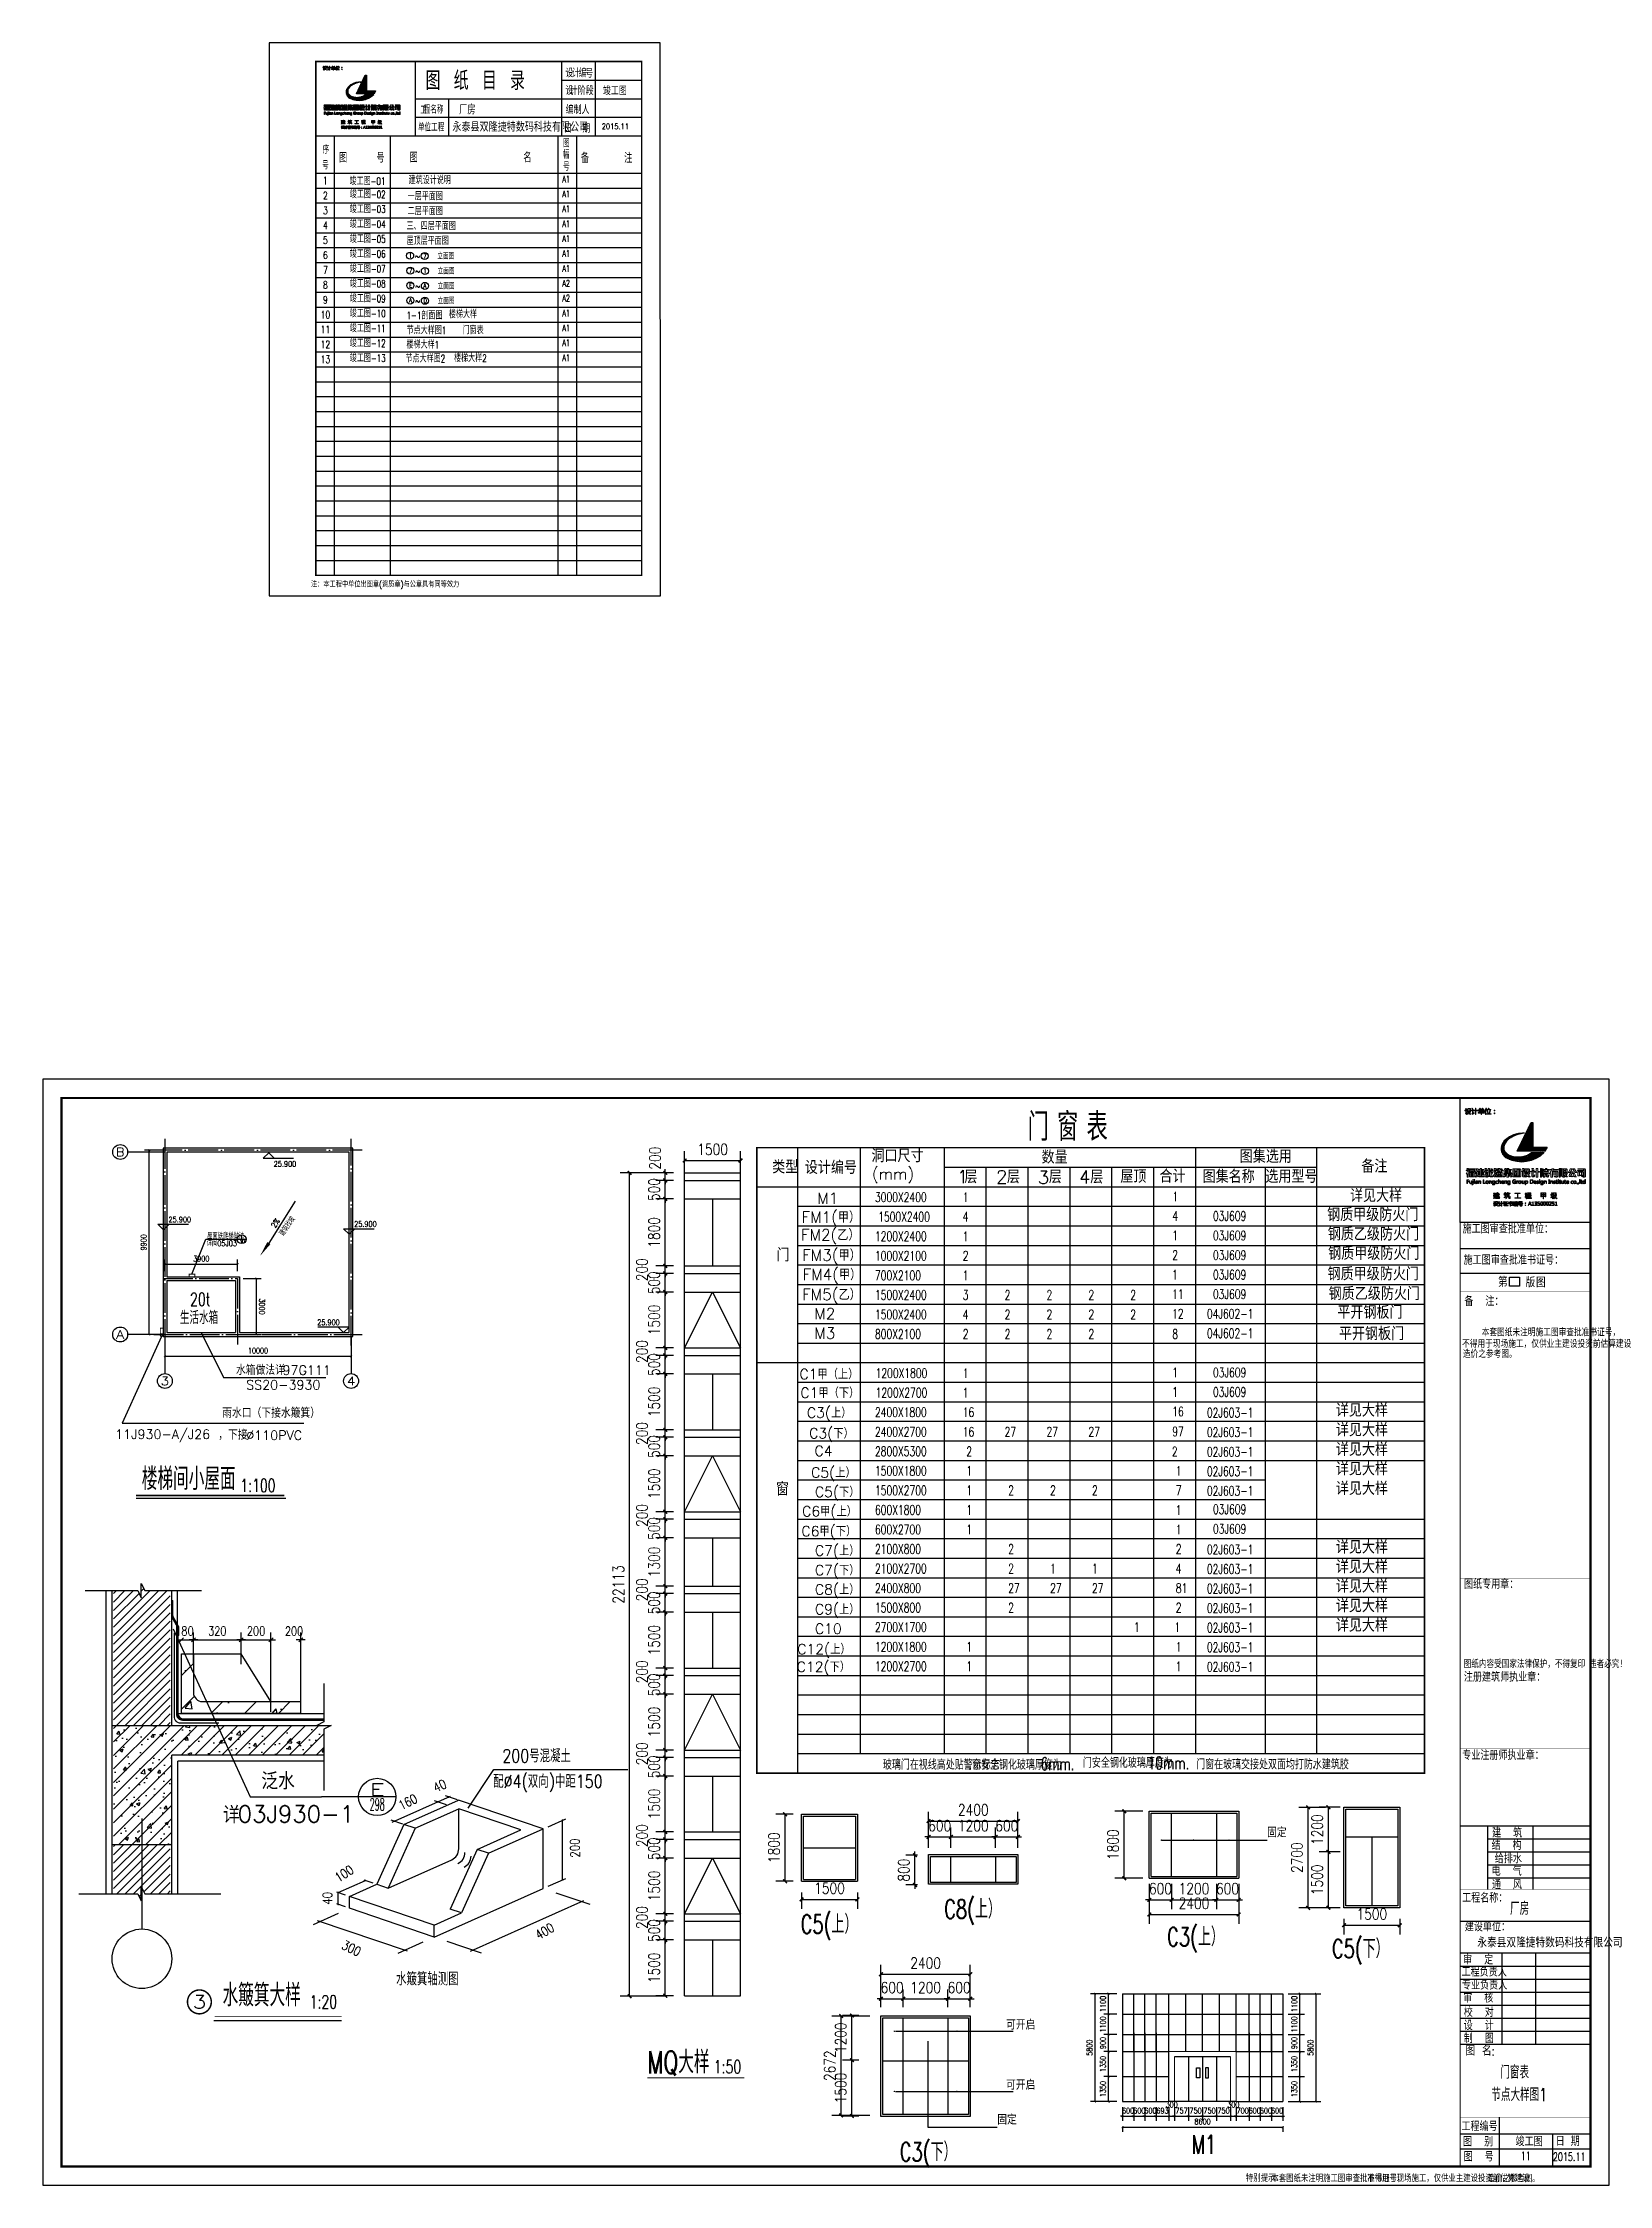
# Model space of a CAD drawing. Header units: millimetres. Extents: x 591771 to 1936534, y -622016 to 355666.
# Drawn here: x 689025 to 773125, y 230142 to 345211 of the extents above; entities that cross this region are included whole.
import ezdxf
from ezdxf.enums import TextEntityAlignment as Align

# ---------------------------------------------------------------- set-up
doc = ezdxf.new("R2010")
doc.units = ezdxf.units.MM
doc.header["$LTSCALE"] = 80
doc.linetypes.add('DOTE', pattern=[2.42, 2, -0.2, 0.02, -0.2])
doc.linetypes.add('HIDDEN2', pattern=[0.1875, 0.125, -0.0625])
for name, color, linetype in [('0GPS-\\M+5CFFB\\M+5BBF0\\M+5CBA8\\M+5B9DC', 1, 'Continuous'), ('\\M+5B4B0\\M+5BBA7', 124, 'Continuous'), ('\\M+5BDA8-\\M+5B1EA\\M+5B8DF', 3, 'Continuous'), ('\\M+5BDA8-\\M+5B3DF\\M+5B4E7', 3, 'Continuous'), ('\\M+5BDA8-\\M+5C7BD-\\M+5D7A9', 31, 'Continuous'), ('\\M+5BDA8-\\M+5D2FD\\M+5B3F6', 3, 'Continuous'), ('\\M+5BDA8-\\M+5D6E1', 17, 'DOTE'), ('\\M+5BDA8-\\M+5D6E1-\\M+5B1EA\\M+5D7A2', 3, 'Continuous'), ('\\M+5C1A2\\M+5C3E6\\M+5CFDF\\M+5CCF51', 7, 'Continuous'), ('\\M+5C3F7\\M+5B9B5\\M+5B0B5\\M+5B9B5', 21, 'Continuous'), ('\\M+5CBAE\\M+5CFE4', 81, 'Continuous'), ('\\M+5CDBC\\M+5BFF2', 252, 'Continuous'), ('\\M+5CEDD\\M+5C3E6\\M+5C0B8\\M+5B8CB', 2, 'Continuous'), ('AXIS', 3, 'Continuous'), ('AXIS_TEXT', 7, 'Continuous'), ('CC20', 20, 'Continuous'), ('DIM', 4, 'Continuous'), ('DIM_IDEN', 3, 'Continuous'), ('DIM_LEAD', 3, 'Continuous'), ('HZ', 2, 'Continuous'), ('PUB_TAB', 7, 'Continuous'), ('PUB_TEXT', 7, 'Continuous'), ('STAIR', 2, 'Continuous'), ('TC\\M+5EDC5', 121, 'Continuous'), ('VPIPE-\\M+5D3EA\\M+5CBAE', 4, 'TG_Y'), ('WALL', 31, 'Continuous')]:
    doc.layers.add(name, color=color, linetype=linetype)
doc.styles.add('_HZTXT', font='txt.shx', dxfattribs={"width": 0.8, "bigfont": 'hztxt.shx'})
doc.styles.add('A-AXIS-LABEL', font='COMPLEX', dxfattribs={"bigfont": 'GBCBIG'})
doc.styles.add('A-STANDARD', font='SIMPLEX', dxfattribs={"bigfont": 'GBCBIG'})
doc.styles.add('COMPLEX', font='COMPLEX')
doc.styles.add('DIM_FONT', font='SIMPLEX.shx', dxfattribs={"width": 0.8})
doc.styles.add('HZTXT', font='txt', dxfattribs={"height": 60, "bigfont": 'HZTXT'})
doc.styles.get("Standard").update_dxf_attribs({"font": 'txt.shx', "height": 100, "bigfont": 'gbcbig.shx'})
doc.styles.add('TG_LINETYPE', font='SIMPLEX', dxfattribs={"width": 0.75, "height": 2.5, "bigfont": 'HZTXT'})
doc.styles.add('TKZ', font='tssdeng.shx', dxfattribs={"width": 0.7, "bigfont": 'tssdchn.shx'})
doc.linetypes.add('TG_Y', pattern='A,2,-0.3,["Y",TG_LINETYPE,S=0.1,R=0,X=-0.23,Y=-0.15],0', length=2.3)
doc.dimstyles.new('dima', dxfattribs={"dimtxt": 300, "dimasz": 1, "dimexe": 250, "dimexo": 300, "dimgap": 150, "dimtad": 1, "dimdec": 0, "dimzin": 0, "dimdsep": 46, "dimtxsty": 'Standard', "dimblk": '_DIMX', "dimcen": 0.09, "dimse1": 1, "dimclrt": 7, "dimadec": 1, "dimazin": 0, "dimtfac": 1, "dimtdec": 0, "dimtix": 1, "dimtmove": 2, "dimatfit": 3, "dimldrblk": '_DIMX', "dimfxl": 0, "dimtolj": 1, "dimtzin": 0, "dimarcsym": 0})
doc.dimstyles.new('DIMN', dxfattribs={"dimtxt": 300, "dimasz": 100, "dimexe": 250, "dimexo": 300, "dimgap": 150, "dimtad": 1, "dimdec": 0, "dimzin": 0, "dimdsep": 46, "dimtxsty": 'DIM_FONT', "dimblk": 'ARCHTICK', "dimcen": 0.09, "dimclrt": 7, "dimazin": 2, "dimtfac": 1, "dimtdec": 0, "dimtix": 1, "dimtmove": 2, "dimatfit": 3, "dimldrblk": 'ARCHTICK', "dimfxl": 0, "dimtolj": 1, "dimtzin": 0, "dimarcsym": 0})

msp = doc.modelspace()

# ---------------------------------------------------------------- texts
at = {"color": 4, "style": '_HZTXT', "width": 0.7}
for s, height, p in [('厂房', 700, (767805.7, 244654)), ('11', 450, (768384, 231489.5)), ('2015.11', 450, (770104.3, 231439.6))]:
    msp.add_text(s, height=height, dxfattribs=at).set_placement(p)
at = {"layer": '\\M+5BDA8-\\M+5B3DF\\M+5B4E7', "style": '_HZTXT', "width": 0.75}
for s, p in [('30', (699570.4, 280734.7)), ('1', (699615.6, 280981))]:
    msp.add_text(s, height=200, dxfattribs=at).set_placement(p)
at = {"layer": '\\M+5BDA8-\\M+5D2FD\\M+5B3F6', "color": 7, "style": 'HZTXT'}
for s, p in [('固定', (754759.7, 248827.2)), ('可开启', (740743.9, 238501)), ('可开启', (740743.9, 235267.6)), ('固定', (740270.4, 233399))]:
    msp.add_text(s, height=500, dxfattribs=at).set_placement(p)
at = {"layer": '\\M+5CDBC\\M+5BFF2', "color": 2, "style": '_HZTXT', "width": 0.8}
for s, height, p in [('施工图审查批准单位：', 450, (765255.7, 281263.8)), ('施工图审查批准书证号：', 450, (765311.5, 279590.3)), (' 第', 540, (766773.8, 278391.3)), ('版', 540, (768636.8, 278371.5)), ('图', 540, (769197.9, 278371.5)), ('备  注：', 450, (765351, 277374.9)), ('图纸专用章：', 450, (765333, 262176.2)), ('注册建筑师执业章：', 450, (765322.6, 257190.4)), ('专业注册师执业章：', 450, (765239.2, 252991.6)), ('结  构', 450, (766815.5, 248152.5)), ('建  筑', 450, (766840.6, 248820.1)), ('给排水', 450, (766983.2, 247437.3)), ('通  风', 450, (766829.8, 246045.1)), ('电  气', 450, (766815.5, 246767.5)), ('工程名称：', 450, (765230.8, 245326.4)), ('建设单位：', 450, (765374.8, 243779.1)), ('工程负责人', 450, (765202.7, 241354.7)), ('审  定 ', 450, (765287.2, 242003.4)), ('专业负责人', 450, (765221.6, 240649.3)), ('审  核', 450, (765290.4, 239949.9)), ('校  对 ', 450, (765319.6, 239183.2)), ('制  图 ', 450, (765319.6, 237778.9)), ('设  计 ', 450, (765319.6, 238476.4)), ('图 名:', 506.25, (765405.3, 237101.7)), ('工程编号', 450, (765191.5, 233055.4)), ('图  别', 450, (765278.7, 232230.1)), ('竣工图', 450, (768102, 232242.7)), ('日 期', 450, (770253.2, 232255.1)), ('图  号', 450, (765312.1, 231423.9))]:
    msp.add_text(s, height=height, dxfattribs=at).set_placement(p)
at = {"layer": 'AXIS_TEXT', "style": '_HZTXT', "width": 1.5}
msp.add_text('3', height=724.1, dxfattribs=at).set_placement((697067.9, 239623.6), (697792, 239623.6), align=Align.FIT)
at = {"layer": 'DIM', "style": '_HZTXT'}
for s, height, width, p in [('图 纸 目 录', 1000, 0.8, (709571.6, 342683.2)), ('2015.11', 300, 0.75, (719035.5, 340573.1)), ('竣工图-01', 400, 0.7, (705490.5, 337576.4)), ('竣工图-02', 400, 0.7, (705504.3, 336872.6)), ('一层平面图', 400, 0.7, (708616.8, 336762.9)), ('建筑设计说明', 400, 0.7, (708663.5, 337625.9)), ('A1', 350, 0.7, (716909.1, 337719.2)), ('A1', 350, 0.7, (716909.1, 336919.2)), ('竣工图-03', 400, 0.7, (705504.3, 336072.6)), ('二层平面图', 400, 0.7, (708616.8, 335962.9)), ('A1', 350, 0.7, (716909.1, 336119.2)), ('竣工图-04', 400, 0.7, (705504.3, 335272.6)), ('竣工图-05', 400, 0.7, (705504.3, 334472.6)), ('三、四层平面图', 400, 0.7, (708556.1, 335162.9)), ('A1', 350, 0.7, (716909.1, 335319.2)), ('A1', 350, 0.7, (716909.1, 334519.2)), ('竣工图-06', 400, 0.7, (705504.3, 333672.6)), ('屋顶层平面图', 400, 0.7, (708556.1, 334368.6)), ('1', 240, 0.7, (708677.5, 333670.1)), ('~    立面图', 320, 0.7, (709006.2, 333586.5)), ('7', 240, 0.7, (709451.3, 333647.6)), ('A1', 350, 0.7, (716909.1, 333719.2)), ('竣工图-07', 400, 0.7, (705504.3, 332872.6)), ('7', 240, 0.7, (708688.8, 332865.6)), ('~    立面图', 320, 0.7, (709017.5, 332782)), ('1', 240, 0.7, (709462.6, 332843.1)), ('A1', 350, 0.7, (716909.1, 332919.2)), ('竣工图-08', 400, 0.7, (705504.3, 332072.6)), ('竣工图-09', 400, 0.7, (705504.3, 331272.6)), ('A', 240, 0.7, (708688.8, 331265.6)), ('E', 240, 0.7, (708688.8, 332065.6)), ('~    立面图', 320, 0.7, (709017.5, 331982)), ('~    立面图', 320, 0.7, (709017.5, 331182)), ('A', 240, 0.7, (709462.6, 332043.1)), ('D', 240, 0.7, (709462.6, 331243.1)), ('A2', 350, 0.7, (716909.1, 332119.2)), ('A2', 350, 0.7, (716909.1, 331319.2)), ('竣工图-10', 400, 0.7, (705504.3, 330472.6)), ('1-1剖面图', 400, 0.7, (708556.1, 330368.6)), ('楼梯大样', 400, 0.7, (710823.6, 330426.5)), ('A1', 350, 0.7, (716909.1, 330519.2)), ('竣工图-11', 400, 0.7, (705504.3, 329672.6)), ('竣工图-12', 400, 0.7, (705504.3, 328872.6)), ('楼梯大样1', 400, 0.7, (708549.3, 328796.6)), ('节点大样图1', 400, 0.7, (708556.1, 329568.6)), ('门窗表', 400, 0.7, (711558.8, 329568.6)), ('A1', 350, 0.7, (716909.1, 329719.2)), ('A1', 350, 0.7, (716909.1, 328919.2)), ('竣工图-13', 400, 0.7, (705504.3, 328072.6)), ('节点大样图2', 400, 0.7, (708497.3, 328049)), ('楼梯大样2', 400, 0.7, (711104.4, 328070)), ('A1', 350, 0.7, (716909.1, 328119.2)), ('注：本工程中单位出图章(资质章)与公章具有同等效力', 308, 0.8, (703421.8, 315974.4))]:
    msp.add_text(s, height=height, dxfattribs=dict(at, width=width)).set_placement(p)
for s, height, width, p in [('设', 420, 0.75, (717298.8, 343621.4)), ('计', 420, 0.75, (717645.7, 343629)), ('计阶段', 420, 0.75, (717960.7, 342685)), ('编', 420, 0.75, (718010, 343636.5)), ('号', 420, 0.75, (718356.9, 343602.5)), ('竣工图', 420, 0.75, (719739.6, 342674.4)), ('工', 402.5, 0.65, (709470.5, 341604.7)), ('程名称', 402.5, 0.65, (710004.6, 341670.7)), ('厂房', 500, 0.65, (711818.4, 341664.4)), ('设', 420, 0.75, (717298.8, 342677.4)), ('编制人', 420, 0.75, (717740, 341659.5)), ('单位工程', 402.5, 0.65, (709871.6, 340718.7)), ('日  期', 420, 0.75, (717710.6, 340648.5)), ('日  期', 420, 0.75, (717710.6, 340648.5)), ('序', 402.5, 0.65, (704223.6, 339517.7)), ('幅', 402.5, 0.65, (717118.6, 339255.7)), ('图', 402.5, 0.65, (717134.6, 339850.7)), ('号', 402.5, 0.65, (704196.6, 338662.7)), ('图     号', 500, 0.65, (706152.6, 339062.7)), ('图                  名', 500, 0.65, (711991.6, 339091.7)), ('号', 402.5, 0.65, (717133.6, 338593.7)), ('备      注', 500, 0.65, (719292.6, 339063.7)), ('2', 400, 0.75, (704196.6, 337010.7)), ('1', 400, 0.75, (704196.6, 337810.7)), ('3', 400, 0.75, (704196.6, 336210.7)), ('4', 400, 0.75, (704196.6, 335410.7)), ('5', 400, 0.75, (704196.6, 334610.7)), ('6', 400, 0.75, (704196.6, 333810.7)), ('7', 400, 0.75, (704196.6, 333010.7)), ('8', 400, 0.75, (704196.6, 332210.7)), ('9', 400, 0.75, (704196.6, 331410.7)), ('10', 400, 0.75, (704196.6, 330610.7)), ('11', 400, 0.75, (704196.6, 329810.7)), ('12', 400, 0.75, (704196.6, 329010.7)), ('13', 400, 0.75, (704196.6, 328210.7))]:
    msp.add_text(s, height=height, dxfattribs=dict(at, width=width)).set_placement(p, align=Align.MIDDLE)
at = {"layer": 'HZ', "color": 1, "style": '_HZTXT', "width": 0.8}
for s, height, p in [('本套图纸未注明施工图审查批准书证号，', 382.5, (766281.2, 275745.6)), ('不得用于现场施工，仅供业主建设投资前估算建设', 382.5, (765227.4, 275125.7)), ('造价之参考图。', 382.5, (765268.2, 274583.4)), ('特别提示：', 367.2, (753621.3, 230332.1)), ('本套图纸未注明施工图审查批准书证号，', 367.2, (754991, 230314)), ('不得用于现场施工，仅供业主建设投资前估算建设', 367.2, (760135.9, 230317.6)), ('造价之参考图。', 367.2, (766612.5, 230304.8))]:
    msp.add_text(s, height=height, rotation=0.0025, dxfattribs=at).set_placement(p)
at = {"layer": 'PUB_TAB', "style": '_HZTXT'}
for s, height, width, p in [('门', 1500, 0.766, (741897.2, 286238.2)), ('窗', 1500, 0.766, (743479.4, 286238.2)), ('表', 1500, 0.766, (745061.6, 286238.2)), ('3000X2400', 510, 0.705882, (733705.4, 282953.4)), ('1', 510, 0.705882, (738417.5, 282953.4)), ('1', 510, 0.705882, (749675.8, 282991.1)), ('1500X2400', 510, 0.705882, (733876.8, 281903.4)), ('4', 510, 0.705882, (738417.5, 281903.4)), ('4', 510, 0.705882, (749675.8, 281941.1)), ('03J609', 510, 0.705882, (751852.9, 281941.1)), ('1200X2400', 510, 0.705882, (733705.4, 280853.4)), ('1', 510, 0.705882, (738417.5, 280853.4)), ('1', 510, 0.705882, (749667.2, 280891.1)), ('03J609', 510, 0.705882, (751852.9, 280891.1)), ('1000X2100', 510, 0.705882, (733705.4, 279803.4)), ('2', 510, 0.705882, (738417.5, 279803.4)), ('2', 510, 0.705882, (749667.2, 279841.1)), ('03J609', 510, 0.705882, (751852.9, 279841.1)), ('700X2100', 510, 0.705882, (733705.4, 278753.4)), ('1', 510, 0.705882, (738417.5, 278753.4)), ('1', 510, 0.705882, (749658.6, 278791.1)), ('03J609', 510, 0.705882, (751852.9, 278791.1)), ('1500X2400', 510, 0.705882, (733705.4, 277703.4)), ('3', 510, 0.705882, (738417.5, 277703.4)), ('2', 510, 0.705882, (740667.5, 277703.4)), ('2', 510, 0.705882, (740667.5, 277703.4)), ('2', 510, 0.705882, (742917.5, 277703.4)), ('2', 510, 0.705882, (745167.5, 277703.4)), ('2', 510, 0.705882, (747417.5, 277703.4)), ('11', 510, 0.705882, (749658.6, 277741.1)), ('03J609', 510, 0.705882, (751852.9, 277741.1)), ('1500X2400', 510, 0.705882, (733705.4, 276653.4)), ('4', 510, 0.705882, (738417.5, 276653.4)), ('2', 510, 0.705882, (740667.5, 276653.4)), ('2', 510, 0.705882, (742917.5, 276653.4)), ('2', 510, 0.705882, (745167.5, 276653.4)), ('2', 510, 0.705882, (747417.5, 276653.4)), ('12', 510, 0.705882, (749658.6, 276691.1)), ('04J602-1', 510, 0.705882, (751527.2, 276691.1)), ('800X2100', 510, 0.705882, (733705.4, 275603.4)), ('2', 510, 0.705882, (738417.5, 275603.4)), ('2', 510, 0.705882, (740667.5, 275603.4)), ('2', 510, 0.705882, (742917.5, 275603.4)), ('2', 510, 0.705882, (745167.5, 275603.4)), ('8', 510, 0.705882, (749667.2, 275603.4)), ('04J602-1', 510, 0.705882, (751527.2, 275641.1)), ('1200X1800', 510, 0.705882, (733739.7, 273503.4)), ('1', 510, 0.705882, (738417.5, 273503.4)), ('1', 510, 0.705882, (749666.9, 273541.1)), ('03J609', 510, 0.705882, (751852.9, 273541.1)), ('1200X2700', 510, 0.705882, (733739.7, 272453.4)), ('1', 510, 0.705882, (738417.5, 272453.4)), ('1', 510, 0.705882, (749666.9, 272491.1)), ('03J609', 510, 0.705882, (751852.9, 272491.1)), ('2400X1800', 510, 0.705882, (733705.4, 271403.4)), ('16', 510, 0.705882, (738417.5, 271403.4)), ('16', 510, 0.705882, (749667.2, 271441.1)), ('02J603-1', 510, 0.705882, (751527.2, 271379)), ('2400X2700', 510, 0.705882, (733705.4, 270353.4)), ('16', 510, 0.705882, (738417.5, 270353.4)), ('27', 510, 0.705882, (740667.5, 270353.4)), ('27', 510, 0.705882, (742917.5, 270353.4)), ('27', 510, 0.705882, (745167.5, 270353.4)), ('97', 510, 0.705882, (749668.3, 270371.9)), ('02J603-1', 510, 0.705882, (751527.2, 270329)), ('2800X5300', 510, 0.705882, (733705.4, 269303.4)), ('2', 510, 0.705882, (738607.6, 269303.4)), ('2', 510, 0.705882, (749646.6, 269291)), ('02J603-1', 510, 0.705882, (751527.2, 269279)), ('1500X1800', 510, 0.705882, (733705.4, 268253.4)), ('1', 510, 0.705882, (738607.6, 268253.4)), ('1', 510, 0.705882, (749857.3, 268253.4)), ('02J603-1', 510, 0.705882, (751527.2, 268229)), ('1500X2700', 510, 0.705882, (733705.4, 267203.4)), ('1', 510, 0.705882, (738607.6, 267203.4)), ('2', 510, 0.705882, (740857.6, 267203.4)), ('2', 510, 0.705882, (743107.6, 267203.4)), ('2', 510, 0.705882, (745357.6, 267203.4)), ('7', 510, 0.705882, (749857.3, 267203.4)), ('02J603-1', 510, 0.705882, (751527.2, 267179)), ('600X1800', 510, 0.705882, (733705.4, 266153.4)), ('1', 510, 0.705882, (738607.6, 266153.4)), ('1', 510, 0.705882, (749857.3, 266153.4)), ('03J609', 510, 0.705882, (751852.9, 266191.1)), ('600X2700', 510, 0.705882, (733705.4, 265103.4)), ('1', 510, 0.705882, (738607.6, 265103.4)), ('1', 510, 0.705882, (749857.3, 265103.4)), ('03J609', 510, 0.705882, (751852.9, 265141.1)), ('2100X800', 510, 0.705882, (733705.4, 264053.4)), ('2100X2700', 510, 0.705882, (733705.4, 263003.4)), ('2', 510, 0.705882, (740857.6, 264053.4)), ('2', 510, 0.705882, (740857.6, 263003.4)), ('1', 510, 0.705882, (743107.6, 263003.4)), ('1', 510, 0.705882, (745357.6, 263003.4)), ('2', 510, 0.705882, (749857.3, 264053.4)), ('4', 510, 0.705882, (749857.3, 263003.4)), ('02J603-1', 510, 0.705882, (751527.2, 264029)), ('2400X800', 510, 0.705882, (733705.4, 261953.4)), ('27', 510, 0.705882, (740857.6, 261953.4)), ('27', 510, 0.705882, (743107.6, 261953.4)), ('27', 510, 0.705882, (745357.6, 261953.4)), ('81', 510, 0.705882, (749857.3, 261953.4)), ('02J603-1', 510, 0.705882, (751527.2, 262979)), ('02J603-1', 510, 0.705882, (751527.2, 261929)), ('1500X800', 510, 0.705882, (733705.4, 260903.4)), ('2', 510, 0.705882, (740857.6, 260903.4)), ('2', 510, 0.705882, (749857.3, 260903.4)), ('02J603-1', 510, 0.705882, (751527.2, 260879)), ('2700X1700', 510, 0.705882, (733705.4, 259853.4)), ('1', 510, 0.705882, (747607.6, 259853.4)), ('1', 510, 0.705882, (749782.4, 259853.4)), ('02J603-1', 510, 0.705882, (751527.2, 259829)), ('1200X1800', 510, 0.705882, (733705.4, 258803.4)), ('1', 510, 0.705882, (738607.6, 258803.4)), ('1', 510, 0.705882, (749857.3, 258803.4)), ('02J603-1', 510, 0.705882, (751527.2, 258779)), ('1200X2700', 510, 0.705882, (733705.4, 257753.4)), ('1', 510, 0.705882, (738607.6, 257753.4)), ('1', 510, 0.705882, (749857.3, 257753.4)), ('02J603-1', 510, 0.705882, (751527.2, 257729)), ('1:50', 700, 0.705882, (725042.7, 236150))]:
    msp.add_text(s, height=height, dxfattribs=dict(at, width=width)).set_placement(p)
for s, height, p in [('洞口尺寸', 700, (733514.7, 285084.3)), ('数量', 700, (742648.2, 285008.4)), ('图集选用', 700, (753289.9, 285046.1)), ('类型', 700, (728185.9, 284483.4)), ('设计编号', 700, (729940.2, 284457.9)), ('(mm)', 600, (733544.9, 284159.8)), ('1', 700, (738110.3, 283953.7)), ('层', 700, (738505.5, 283958.4)), ('2', 700, (740214.3, 283949.1)), ('层', 700, (740789.8, 283958.4)), ('3', 700, (742457.7, 283919.4)), ('层', 700, (743039.8, 283958.4)), ('4层', 700, (744661.8, 283947.8)), ('屋顶', 700, (746878.9, 283977.1)), ('合计', 700, (748983.7, 283985.7)), ('图集名称', 700, (751295.5, 283970.1)), ('选用型号', 700, (754666.2, 283974.8)), ('备注', 700, (759819.7, 284521.1)), ('M1', 600, (730605.5, 282849.3)), ('详见大样', 700, (759210.1, 282946.1)), ('FM1(甲）', 600, (729760, 281837.1)), ('钢质甲级防火门', 700, (757980.8, 281918.2)), ('FM2(乙）', 600, (729726.9, 280886.5)), ('钢质乙级防火门', 700, (758019.6, 280877.9)), ('门', 700, (728422.1, 279758.4)), ('FM3(甲）', 600, (729793.1, 279792.3)), ('钢质甲级防火门', 700, (758039, 279837.6)), ('FM4(甲）', 600, (729815.2, 278753.4)), ('钢质甲级防火门', 700, (758009.9, 278739.1)), ('FM5(乙）', 600, (729793.1, 277681.3)), ('钢质乙级防火门', 700, (758068.1, 277679.4)), ('平开钢板门', 700, (758530.9, 276675.2)), ('M2', 600, (730448.2, 276653.4)), ('M3', 600, (730448.2, 275603.4)), ('平开钢板门', 700, (758618.2, 275528.2)), ('C1甲（上）', 550, (729651.2, 273431.9)), ('C1甲（下）', 550, (729698.9, 272429.6)), ('C3(上）', 550, (730048.3, 271358.5)), ('详见大样', 700, (758449.5, 271412.4)), ('C3(下）', 550, (730171.2, 270251.2)), ('详见大样', 700, (758449.5, 270362.4)), ('C4', 550, (730457.2, 269303.4)), ('详见大样', 700, (758449.5, 269312.4)), ('C5(上）', 550, (730276.8, 268143)), ('详见大样', 700, (758449.5, 268262.4)), ('窗', 700, (728387, 267184.4)), ('C5(下）', 550, (730480.7, 267101.2)), ('详见大样', 700, (758449.5, 267212.4)), ('C6甲(上）', 550, (729793.5, 266060.9)), ('C6甲(下）', 550, (729755.8, 264992.3)), ('详见大样', 700, (758449.5, 264062.4)), ('C7(上）', 550, (730480.7, 263951.2)), ('C7(下）', 550, (730480.7, 262901.2)), ('详见大样', 700, (758449.5, 263012.4)), ('C8(上）', 550, (730480.7, 261862.1)), ('详见大样', 700, (758449.5, 261962.4)), ('C9(上）', 550, (730480.7, 260801.2)), ('详见大样', 700, (758449.5, 260912.4)), ('C10', 550, (730480.7, 259751.2)), ('详见大样', 700, (758449.5, 259862.4)), ('C12(上）', 550, (729532, 258656.5)), ('C12(下）', 550, (729502.4, 257708.8))]:
    msp.add_text(s, height=height, dxfattribs=at).set_placement(p)
at = {"layer": 'PUB_TEXT'}
for s, height, style, width, p in [('永泰县双隆捷特数码科技有限公司', 450, '_HZTXT', 0.8, (711015.6, 340450.8)), ('25.900', 297.5, 'A-STANDARD', 0.705882, (701421, 284848.1)), ('25.900', 297.5, 'A-STANDARD', 0.705882, (695773.3, 281860.3)), ('25.900', 297.5, 'A-STANDARD', 0.705882, (705738.8, 281615)), ('25.900', 297.5, 'A-STANDARD', 0.705882, (703756.7, 276333.9)), ('10mm.', 675, '_HZTXT', 0.7, (748355.3, 252479.8)), ('玻璃门在视线高处贴警示标志', 510.236, '_HZTXT', 0.7, (734133.3, 252460.6)), ('.', 675, '_HZTXT', 0.7, (738693.8, 252461)), ('窗安全钢化玻璃厚度为', 510.24, '_HZTXT', 0.7, (738918.8, 252461)), ('6mm.', 675, '_HZTXT', 0.7, (742596.1, 252437.9)), ('门安全钢化玻璃厚度为', 510.24, '_HZTXT', 0.7, (744871.3, 252562.9)), ('门窗在玻璃交接处双面均打防水建筑胶', 510.236, '_HZTXT', 0.7, (750950.9, 252478.7)), ('.', 675, '_HZTXT', 0.7, (757178.1, 252548)), ('永泰县双隆捷特数码科技有限公司', 500, '_HZTXT', 0.8, (766047.8, 242913.9))]:
    msp.add_text(s, height=height, dxfattribs=dict(at, style=style, width=width)).set_placement(p)
at = {"layer": 'PUB_TEXT', "style": 'A-AXIS-LABEL'}
for s, width, p, p2 in [('B', 1.235294, (692950.4, 285407.5), (693402.9, 285407.5)), ('A', 1.166667, (692950.4, 275607.5), (693402.9, 275607.5))]:
    msp.add_text(s, height=452.5, dxfattribs=dict(at, width=width)).set_placement(p, p2, align=Align.FIT)
at = {"layer": 'PUB_TEXT', "lineweight": 25, "style": '_HZTXT', "width": 0.7}
for s, p in [('2%%%', (701501.3, 281531.7)), ('建筑找坡', (701958.2, 281096))]:
    msp.add_text(s, height=300, rotation=55.647318, dxfattribs=at).set_placement(p)
for s, height, p in [('详闽05J03', 300, (697823.8, 280582)), ('屋面铁爬梯做法', 300, (697846, 280975.7)), ('20t', 700, (696929.2, 277373.2)), ('生活水箱', 700, (696384.4, 276388.9)), ('楼梯间小屋面', 1200, (694336, 267481.4)), ('1:100', 700, (699627.7, 267373.6)), ('C8(上）', 1000, (737421.1, 244471.6)), ('C5(上）', 1000, (729717.2, 243659.1)), ('C3(上）', 1000, (749393.3, 242979.5)), ('C5(下）', 1000, (758238.6, 242344.8)), ('水簸箕大样', 1200, (698676.1, 239746.7)), ('1:20', 700, (703352.3, 239637.4)), ('MQ大样 ', 1200, (721487.8, 236146.9)), ('门窗表', 700, (767283, 235862.4)), ('节点大样图1', 700, (766798.8, 234653.6)), ('C3(下）', 1000, (735037.6, 231433.7)), ('M1', 1000, (750701, 231825.3))]:
    msp.add_text(s, height=height, dxfattribs=at).set_placement(p)
at = {"layer": 'PUB_TEXT'}
for s, height, style, p in [('水箱做法详', 500, 'HZTXT', (699394.9, 273665.6)), ('97G111', 500, 'HZTXT', (701894.9, 273665.6)), ('SS20-3930', 500, 'HZTXT', (699942.5, 272879.6)), ('雨水口（下接水簸箕）', 500, '_HZTXT', (698658.3, 271363.1)), ('11J930-A/J26', 500, '_HZTXT', (692908.1, 270224.5)), ('，下接', 500, '_HZTXT', (698444.7, 270186.6)), ('%%c110PVC', 500, '_HZTXT', (699946.5, 270171.1)), ('泛水', 900, '_HZTXT', (700753.1, 251395.4, 800)), ('详', 900, '_HZTXT', (698695.4, 249581, 800)), ('03J930-1', 900, '_HZTXT', (699491, 249627.7, 800))]:
    msp.add_text(s, height=height, dxfattribs=dict(at, style=style)).set_placement(p)
at = {"layer": 'PUB_TEXT', "linetype": 'ByBlock', "style": '_HZTXT'}
for s, height, width, p, p2 in [('298', 643.99, 0.486111, (706576.4, 250270.9, -800), (707381.4, 250270.9, -800)), ('E', 644, 2.019231, (706576.4, 251075.9, -800), (707381.4, 251075.9, -800))]:
    msp.add_text(s, height=height, dxfattribs=dict(at, width=width)).set_placement(p, p2, align=Align.FIT)

# ---------------------------------------------------------------- blocks, each defined once
blk = doc.blocks.new('A$C158D6705')
at = {"layer": '\\M+5CDBC\\M+5BFF2', "color": 2, "style": 'TKZ', "width": 0.8}
blk.add_text('图纸内容受国家法律保护，不得复印 违者必究！', height=392.04, dxfattribs=at).set_placement((-47, 56))
blk = doc.blocks.new('A$C7A821879')
h = blk.add_hatch(color=165)
h.paths.add_polyline_path([(457, 5152), (560, 5152), (560, 5270), (590, 5270), (590, 5152), (693, 5152), (693, 5123), (590, 5123), (590, 4931), (560, 4931), (560, 5123), (457, 5123)])
h.paths.add_polyline_path([(1585, 5012), (1599, 5005), (1607, 4990), (1599, 4975), (1585, 4968), (1570, 4975), (1563, 4990), (1570, 5005)])
h.paths.add_polyline_path([(1585, 5167), (1599, 5167), (1607, 5145), (1599, 5130), (1585, 5123), (1570, 5130), (1563, 5145), (1570, 5167)])
h.paths.add_polyline_path([(1201, 5159), (1253, 5005), (1224, 4997), (1179, 5152)], flags=16)
h.paths.add_polyline_path([(1157, 5204), (1283, 5204), (1246, 5255), (1268, 5270), (1305, 5226), (1283, 5204), (1393, 5204), (1393, 5181), (1157, 5181)])
h.paths.add_polyline_path([(1150, 4968), (1283, 4968), (1312, 5049), (1342, 5159), (1371, 5152), (1312, 4968), (1400, 4968), (1400, 4946), (1150, 4946)])
h.paths.add_polyline_path([(1054, 5100), (1098, 5181), (1128, 5270), (1157, 5263), (1128, 5181), (1128, 4931), (1106, 4931), (1106, 5123), (1069, 5071)])
h.paths.add_polyline_path([(885, 5086), (980, 5086), (980, 5130), (885, 5130)], flags=16)
h.paths.add_polyline_path([(980, 5189), (885, 5189), (885, 5152), (980, 5152)], flags=16)
h.paths.add_polyline_path([(767, 5086), (862, 5086), (862, 5130), (767, 5130)], flags=16)
h.paths.add_polyline_path([(767, 5152), (862, 5152), (862, 5189), (767, 5189)], flags=16)
h.paths.add_polyline_path([(708, 5027), (862, 5027), (862, 5064), (767, 5064), (767, 5049), (737, 5049), (737, 5218), (811, 5218), (774, 5255), (796, 5270), (840, 5226), (826, 5218), (907, 5218), (944, 5270), (973, 5255), (936, 5218), (1010, 5218), (1010, 5049), (980, 5049), (980, 5064), (885, 5064), (885, 5027), (1047, 5027), (1047, 4997), (885, 4997), (885, 4924), (862, 4924), (862, 4997), (708, 4997)])
h.paths.add_polyline_path([(383, 5263), (442, 5204), (413, 5189), (361, 5248)])
h.paths.add_polyline_path([(494, 5027), (494, 4997), (405, 4931), (383, 4960), (398, 4968), (398, 4990), (398, 5123), (347, 5123), (347, 5152), (428, 5152), (428, 4982)])
h.paths.add_polyline_path([(155, 5093), (177, 5049), (214, 5012), (243, 5049), (273, 5093)], flags=16)
h.paths.add_polyline_path([(258, 5226), (170, 5226), (170, 5218), (170, 5189), (155, 5159), (140, 5137), (111, 5123), (96, 5145), (118, 5159), (133, 5174), (140, 5196), (148, 5218), (148, 5255), (288, 5255), (288, 5181), (288, 5167), (302, 5167), (339, 5167), (339, 5137), (288, 5137), (280, 5145), (265, 5152), (258, 5159), (258, 5174)])
h.paths.add_polyline_path([(111, 5093), (111, 5115), (302, 5115), (302, 5093), (273, 5041), (236, 4997), (280, 4975), (339, 4960), (317, 4931), (258, 4953), (214, 4982), (155, 4953), (96, 4924), (74, 4953), (140, 4975), (192, 4997), (155, 5041), (133, 5093)])
h.paths.add_polyline_path([(44, 5255), (96, 5204), (74, 5181), (22, 5240)])
h.paths.add_polyline_path([(111, 5034), (118, 4997), (44, 4953), (30, 4975), (37, 4990), (44, 5005), (44, 5130), (0, 5130), (0, 5152), (66, 5152), (66, 4997)])
h = blk.add_hatch(color=165)
h.paths.add_polyline_path([(6184, 1829), (6170, 1829), (6160, 1823), (6153, 1816), (6142, 1809), (6142, 1688), (6149, 1678), (6156, 1671), (6166, 1667), (6180, 1667), (6218, 1667), (6239, 1667), (6253, 1674), (6256, 1678), (6260, 1685), (6263, 1702), (6263, 1792), (6260, 1809), (6256, 1816), (6253, 1823), (6235, 1829), (6215, 1829)], flags=16)
h.paths.add_polyline_path([(6142, 1640), (6066, 1640), (6066, 1850), (6142, 1850), (6142, 1812), (6153, 1829), (6163, 1843), (6177, 1850), (6198, 1850), (6267, 1850), (6284, 1850), (6301, 1850), (6315, 1843), (6325, 1840), (6332, 1829), (6339, 1819), (6342, 1809), (6342, 1795), (6342, 1702), (6342, 1688), (6339, 1678), (6332, 1667), (6325, 1660), (6315, 1653), (6301, 1650), (6287, 1647), (6267, 1647), (6187, 1647), (6170, 1650), (6160, 1653), (6149, 1664), (6142, 1678)], flags=17)
h.paths.add_polyline_path([(6391, 1657), (6391, 1930), (6391, 1943), (6387, 1957), (6384, 1968), (6377, 1974), (6367, 1981), (6353, 1985), (6339, 1985), (6322, 1985), (6059, 1985), (6059, 2009), (6370, 2009), (6394, 2009), (6415, 2006), (6436, 2002), (6449, 1992), (6460, 1981), (6470, 1971), (6474, 1954), (6477, 1936), (6477, 1643), (6474, 1626), (6470, 1609), (6463, 1595), (6453, 1584), (6443, 1578), (6425, 1571), (6408, 1567), (6387, 1564), (6342, 1567), (6305, 1578), (6270, 1591), (6242, 1612), (6284, 1605), (6322, 1602), (6353, 1605), (6363, 1609), (6374, 1616), (6380, 1622), (6387, 1633), (6391, 1643)])
h.paths.add_polyline_path([(6356, 1902), (6049, 1902), (6049, 1919), (6356, 1919)])
h.paths.add_polyline_path([(5797, 2009), (5887, 2009), (5932, 1919), (5966, 1857), (5987, 1833), (6004, 1819), (5956, 1816), (5918, 1819), (5904, 1823), (5890, 1829), (5883, 1836), (5877, 1847), (5839, 1923)])
h.paths.add_polyline_path([(5721, 1840), (5825, 1840), (5759, 1764), (5704, 1688), (5697, 1671), (5690, 1657), (5690, 1647), (5690, 1636), (5697, 1629), (5704, 1622), (5711, 1619), (5725, 1619), (5759, 1619), (5790, 1619), (5821, 1626), (5849, 1636), (5842, 1653), (5794, 1757), (5877, 1757), (5908, 1695), (5935, 1643), (5959, 1605), (5984, 1578), (5935, 1578), (5915, 1578), (5901, 1581), (5887, 1588), (5877, 1591), (5870, 1602), (5863, 1612), (5852, 1633), (5835, 1619), (5818, 1609), (5801, 1598), (5780, 1591), (5756, 1588), (5732, 1584), (5676, 1588), (5649, 1591), (5628, 1598), (5611, 1605), (5600, 1619), (5594, 1636), (5594, 1653), (5597, 1674), (5611, 1698), (5652, 1757)])
h.paths.add_polyline_path([(5656, 2009), (5749, 2009), (5728, 1961), (5707, 1919), (5683, 1878), (5663, 1843), (5656, 1833), (5645, 1826), (5632, 1819), (5618, 1816), (5580, 1809), (5535, 1812), (5552, 1829), (5573, 1854), (5607, 1912)])
h.paths.add_polyline_path([(5380, 1809), (5393, 1809), (5400, 1816), (5407, 1823), (5407, 1836), (5407, 1892), (5293, 1892), (5293, 1826), (5297, 1819), (5304, 1812), (5311, 1809), (5317, 1809)], flags=16)
h.paths.add_polyline_path([(5324, 1995), (5314, 1992), (5307, 1988), (5300, 1985), (5293, 1974), (5293, 1912), (5407, 1912), (5407, 1964), (5407, 1978), (5400, 1988), (5393, 1992), (5380, 1995)], flags=16)
h.paths.add_polyline_path([(5324, 1612), (5349, 1616), (5373, 1622), (5369, 1626), (5293, 1760), (5293, 1660), (5293, 1636), (5300, 1619), (5304, 1616), (5311, 1612)], flags=16)
h.paths.add_polyline_path([(5221, 1657), (5221, 2016), (5293, 2016), (5293, 1985), (5300, 1999), (5307, 2006), (5321, 2012), (5335, 2012), (5418, 2012), (5431, 2012), (5445, 2012), (5455, 2009), (5466, 2002), (5473, 1995), (5476, 1985), (5480, 1974), (5480, 1961), (5480, 1840), (5480, 1826), (5476, 1816), (5473, 1809), (5466, 1798), (5459, 1795), (5449, 1792), (5421, 1788), (5331, 1788), (5317, 1788), (5304, 1795), (5297, 1802), (5293, 1816), (5293, 1767), (5362, 1767), (5400, 1702), (5418, 1729), (5435, 1767), (5500, 1767), (5476, 1712), (5469, 1698), (5455, 1688), (5438, 1681), (5414, 1681), (5428, 1660), (5449, 1629), (5480, 1598), (5504, 1578), (5449, 1581), (5428, 1581), (5418, 1584), (5407, 1588), (5397, 1598), (5383, 1609), (5376, 1622), (5359, 1598), (5342, 1581), (5317, 1567), (5290, 1564), (5273, 1564), (5259, 1567), (5245, 1574), (5235, 1584), (5228, 1598), (5224, 1616), (5221, 1636)])
h.paths.add_polyline_path([(5141, 1674), (5141, 1767), (5141, 1785), (5135, 1802), (5124, 1812), (5110, 1823), (5110, 1650), (5117, 1647), (5128, 1643), (5135, 1647), (5138, 1650), (5141, 1660)], flags=16)
h.paths.add_polyline_path([(5128, 1995), (5121, 1995), (5117, 1992), (5110, 1978), (5110, 1826), (5124, 1833), (5135, 1843), (5141, 1857), (5141, 1871), (5141, 1968), (5141, 1981), (5138, 1992), (5135, 1995)], flags=16)
h.paths.add_polyline_path([(5110, 1567), (5048, 1567), (5048, 2023), (5110, 2023), (5110, 1985), (5114, 2002), (5121, 2012), (5128, 2019), (5138, 2019), (5162, 2019), (5179, 2016), (5193, 2006), (5200, 1992), (5204, 1971), (5204, 1874), (5200, 1857), (5193, 1840), (5179, 1829), (5162, 1823), (5179, 1812), (5193, 1798), (5200, 1785), (5204, 1764), (5204, 1657), (5200, 1636), (5197, 1626), (5193, 1619), (5186, 1616), (5176, 1612), (5155, 1609), (5141, 1612), (5128, 1619), (5117, 1629), (5110, 1643)])
h.paths.add_polyline_path([(4693, 1771), (4693, 1695), (4896, 1695), (4896, 1771)], flags=16)
h.paths.add_polyline_path([(4738, 1867), (4724, 1864), (4710, 1861), (4700, 1850), (4693, 1836), (4693, 1792), (4896, 1792), (4896, 1823), (4896, 1843), (4889, 1857), (4886, 1861), (4879, 1864), (4862, 1867)], flags=16)
h.paths.add_polyline_path([(4996, 1947), (4738, 1947), (4724, 1912), (4703, 1871), (4713, 1878), (4724, 1881), (4748, 1885), (4907, 1885), (4924, 1885), (4938, 1881), (4952, 1878), (4962, 1871), (4969, 1861), (4976, 1850), (4979, 1836), (4979, 1823), (4979, 1626), (4979, 1612), (4976, 1602), (4969, 1591), (4962, 1581), (4952, 1574), (4941, 1571), (4927, 1567), (4910, 1564), (4872, 1567), (4838, 1574), (4824, 1581), (4810, 1591), (4796, 1602), (4786, 1612), (4796, 1612), (4827, 1605), (4852, 1602), (4862, 1602), (4872, 1605), (4879, 1609), (4886, 1616), (4893, 1622), (4896, 1633), (4896, 1657), (4896, 1678), (4693, 1678), (4693, 1567), (4613, 1567), (4613, 1740), (4596, 1736), (4575, 1733), (4527, 1736), (4541, 1747), (4555, 1764), (4582, 1809), (4613, 1871), (4648, 1947), (4544, 1947), (4544, 1968), (4655, 1968), (4665, 1992), (4676, 2016), (4772, 2016), (4748, 1968), (4996, 1968)])
h.paths.add_polyline_path([(4372, 1622), (4372, 1757), (4441, 1757), (4441, 1636), (4441, 1622), (4444, 1609), (4451, 1605), (4458, 1602), (4465, 1602), (4472, 1605), (4479, 1619), (4489, 1643), (4496, 1674), (4496, 1647), (4496, 1626), (4493, 1605), (4486, 1591), (4475, 1581), (4462, 1571), (4444, 1567), (4427, 1567), (4403, 1571), (4392, 1574), (4386, 1581), (4379, 1588), (4375, 1598)])
h.paths.add_polyline_path([(4458, 1861), (4254, 1861), (4254, 1881), (4458, 1881)])
h.paths.add_polyline_path([(4506, 1778), (4220, 1778), (4220, 1798), (4506, 1798)])
h.paths.add_polyline_path([(4292, 1888), (4220, 1888), (4220, 1981), (4292, 1981), (4292, 1950), (4296, 1961), (4303, 1971), (4313, 1978), (4327, 1981), (4327, 2026), (4403, 2026), (4403, 1981), (4427, 1981), (4462, 1978), (4472, 1978), (4482, 1971), (4493, 1968), (4496, 1961), (4499, 1950), (4499, 1940), (4499, 1916), (4499, 1902), (4493, 1888), (4420, 1888), (4424, 1892), (4427, 1916), (4427, 1943), (4424, 1954), (4417, 1961), (4406, 1964), (4389, 1964), (4334, 1964), (4320, 1964), (4310, 1961), (4299, 1950), (4292, 1936)])
h.paths.add_polyline_path([(4251, 1757), (4320, 1757), (4317, 1678), (4310, 1616), (4306, 1602), (4303, 1588), (4296, 1578), (4286, 1571), (4268, 1564), (4251, 1560), (4230, 1560), (4206, 1560), (4220, 1574), (4227, 1588), (4234, 1605), (4241, 1626), (4248, 1688)])
h.paths.add_polyline_path([(4144, 1674), (4144, 1764), (4144, 1785), (4137, 1798), (4127, 1809), (4116, 1819), (4116, 1647), (4127, 1643), (4137, 1643), (4141, 1650), (4144, 1660)], flags=16)
h.paths.add_polyline_path([(4127, 1995), (4120, 1992), (4116, 1985), (4116, 1826), (4127, 1833), (4137, 1843), (4144, 1854), (4144, 1871), (4144, 1968), (4144, 1981), (4141, 1988), (4134, 1992)], flags=16)
h.paths.add_polyline_path([(4116, 1567), (4054, 1567), (4054, 2023), (4116, 2023), (4116, 1999), (4120, 2009), (4123, 2012), (4134, 2016), (4141, 2016), (4165, 2016), (4182, 2012), (4192, 2006), (4203, 1992), (4203, 1971), (4203, 1871), (4203, 1854), (4192, 1840), (4182, 1829), (4165, 1823), (4182, 1812), (4196, 1798), (4203, 1785), (4206, 1764), (4206, 1653), (4203, 1633), (4199, 1626), (4196, 1619), (4189, 1616), (4179, 1612), (4158, 1609), (4144, 1612), (4134, 1616), (4123, 1622), (4116, 1633)])
h.paths.add_polyline_path([(3909, 1567), (3823, 1567), (3823, 1836), (3719, 1836), (3719, 1857), (3823, 1857), (3823, 2026), (3909, 2026), (3909, 1857), (4009, 1857), (4009, 1836), (3909, 1836)])
h.paths.add_polyline_path([(3595, 2019), (3675, 2019), (3682, 2006), (3692, 1964), (3706, 1940), (3719, 1923), (3695, 1919), (3675, 1919), (3657, 1923), (3640, 1926), (3626, 1933), (3619, 1943), (3612, 1954), (3609, 1968)])
h.paths.add_polyline_path([(3592, 1622), (3592, 1826), (3592, 1847), (3588, 1861), (3581, 1867), (3568, 1867), (3540, 1867), (3540, 1888), (3623, 1888), (3644, 1885), (3650, 1881), (3657, 1874), (3664, 1857), (3668, 1836), (3668, 1657), (3668, 1643), (3671, 1633), (3678, 1626), (3685, 1626), (3702, 1629), (3719, 1640), (3733, 1660), (3751, 1688), (3747, 1664), (3740, 1640), (3733, 1622), (3723, 1605), (3709, 1591), (3695, 1584), (3678, 1578), (3657, 1574), (3630, 1578), (3619, 1581), (3609, 1584), (3602, 1591), (3599, 1602), (3595, 1609)])
h.paths.add_polyline_path([(3233, 1902), (3233, 2016), (3312, 2016), (3312, 1995), (3316, 2006), (3326, 2009), (3340, 2012), (3357, 2012), (3399, 2012), (3426, 2012), (3436, 2009), (3447, 2006), (3454, 1999), (3457, 1992), (3461, 1981), (3461, 1971), (3461, 1902), (3461, 1892), (3464, 1881), (3471, 1878), (3478, 1874), (3506, 1874), (3506, 1850), (3436, 1850), (3412, 1850), (3402, 1857), (3395, 1861), (3392, 1867), (3388, 1878), (3385, 1902), (3385, 1957), (3385, 1974), (3378, 1988), (3367, 1995), (3350, 1995), (3333, 1995), (3319, 1992), (3312, 1981), (3312, 1899), (3309, 1881), (3305, 1867), (3298, 1857), (3285, 1850), (3267, 1843), (3250, 1840), (3226, 1840), (3198, 1843), (3212, 1854), (3222, 1867), (3229, 1881)])
h.paths.add_polyline_path([(3219, 1781), (3309, 1781), (3354, 1729), (3385, 1774), (3395, 1788), (3399, 1798), (3399, 1805), (3392, 1809), (3385, 1812), (3371, 1812), (3216, 1812), (3216, 1829), (3433, 1829), (3450, 1829), (3464, 1826), (3474, 1819), (3481, 1812), (3485, 1798), (3485, 1781), (3474, 1767), (3464, 1750), (3402, 1674), (3433, 1643), (3464, 1612), (3488, 1588), (3512, 1571), (3478, 1567), (3440, 1571), (3419, 1574), (3402, 1581), (3385, 1591), (3371, 1605), (3354, 1622), (3340, 1609), (3326, 1595), (3319, 1584), (3305, 1578), (3295, 1574), (3278, 1571), (3236, 1567), (3188, 1571), (3212, 1584), (3236, 1602), (3309, 1674), (3233, 1764)])
h.paths.add_polyline_path([(3091, 2019), (3171, 2019), (3178, 1992), (3191, 1964), (3202, 1940), (3219, 1923), (3195, 1919), (3171, 1919), (3153, 1923), (3136, 1926), (3126, 1933), (3116, 1943), (3109, 1954), (3105, 1968)])
h.paths.add_polyline_path([(3091, 1622), (3091, 1826), (3091, 1847), (3084, 1861), (3078, 1867), (3067, 1867), (3046, 1867), (3046, 1885), (3119, 1885), (3140, 1885), (3147, 1878), (3153, 1874), (3160, 1867), (3164, 1857), (3164, 1836), (3164, 1657), (3167, 1636), (3171, 1629), (3174, 1629), (3178, 1629), (3185, 1629), (3195, 1640), (3205, 1660), (3219, 1688), (3216, 1660), (3212, 1640), (3205, 1619), (3198, 1605), (3185, 1591), (3171, 1581), (3157, 1574), (3140, 1571), (3116, 1574), (3109, 1578), (3102, 1581), (3098, 1591), (3091, 1598)])
h.paths.add_polyline_path([(2922, 1881), (2888, 1881), (2888, 1678), (2888, 1664), (2884, 1650), (2877, 1636), (2870, 1629), (2857, 1622), (2846, 1616), (2829, 1612), (2812, 1612), (2781, 1616), (2767, 1619), (2757, 1626), (2746, 1633), (2736, 1643), (2729, 1653), (2722, 1667), (2705, 1660), (2688, 1653), (2663, 1650), (2636, 1650), (2636, 1622), (2643, 1609), (2650, 1602), (2656, 1598), (2667, 1595), (2888, 1595), (2908, 1598), (2915, 1602), (2922, 1609), (2929, 1622), (2929, 1643), (2929, 1947), (2929, 1964), (2922, 1978), (2908, 1985), (2888, 1988), (2681, 1988), (2667, 1988), (2653, 1981), (2646, 1974), (2636, 1964), (2636, 1667), (2646, 1674), (2653, 1688), (2674, 1729), (2691, 1778), (2719, 1857), (2798, 1857), (2767, 1767), (2746, 1702), (2736, 1681), (2722, 1671), (2732, 1664), (2746, 1657), (2757, 1653), (2770, 1653), (2788, 1657), (2795, 1660), (2801, 1664), (2808, 1681), (2808, 1702), (2808, 1881), (2650, 1881), (2650, 1902), (2808, 1902), (2808, 1974), (2888, 1974), (2888, 1902), (2922, 1902)], flags=16)
h.paths.add_polyline_path([(2636, 1574), (2563, 1574), (2563, 2009), (2636, 2009), (2636, 1981), (2643, 1992), (2656, 2002), (2670, 2006), (2688, 2009), (2915, 2009), (2939, 2009), (2957, 2006), (2971, 1999), (2984, 1992), (2991, 1981), (2998, 1971), (3005, 1957), (3005, 1943), (3005, 1640), (3005, 1622), (3002, 1609), (2995, 1598), (2988, 1588), (2977, 1581), (2967, 1578), (2950, 1574), (2933, 1574), (2684, 1574), (2667, 1578), (2653, 1581), (2643, 1591), (2636, 1605)])
h.paths.add_polyline_path([(2263, 2030), (2339, 2030), (2346, 2016), (2353, 2002), (2363, 1992), (2373, 1981), (2332, 1985), (2301, 1988), (2280, 1995), (2277, 1999), (2273, 2006), (2270, 2012)])
h.paths.add_polyline_path([(2180, 1836), (2180, 1792), (2284, 1792), (2284, 1836)], flags=17)
h.paths.add_polyline_path([(2180, 1899), (2180, 1854), (2284, 1854), (2284, 1899)], flags=17)
h.paths.add_polyline_path([(2184, 1957), (2180, 1947), (2180, 1916), (2284, 1916), (2284, 1957)], flags=17)
h.paths.add_polyline_path([(2180, 1760), (2108, 1760), (2108, 1899), (2059, 1899), (2080, 1916), (2097, 1943), (2115, 1981), (2135, 2026), (2211, 2026), (2191, 1978), (2498, 1978), (2498, 1957), (2356, 1957), (2356, 1916), (2470, 1916), (2470, 1899), (2356, 1899), (2356, 1854), (2470, 1854), (2470, 1836), (2356, 1836), (2356, 1792), (2501, 1792), (2501, 1774), (2180, 1774)])
h.paths.add_polyline_path([(2101, 1688), (2191, 1688), (2180, 1657), (2194, 1671), (2208, 1678), (2225, 1685), (2246, 1688), (2246, 1716), (2059, 1716), (2059, 1736), (2246, 1736), (2246, 1760), (2332, 1760), (2332, 1736), (2525, 1736), (2525, 1716), (2332, 1716), (2332, 1685), (2373, 1685), (2422, 1685), (2443, 1678), (2456, 1674), (2470, 1664), (2480, 1657), (2487, 1643), (2491, 1633), (2494, 1616), (2501, 1602), (2508, 1588), (2518, 1578), (2456, 1578), (2439, 1581), (2429, 1584), (2418, 1591), (2411, 1602), (2405, 1619), (2398, 1640), (2391, 1650), (2380, 1660), (2367, 1667), (2346, 1667), (2332, 1667), (2332, 1567), (2246, 1567), (2246, 1667), (2242, 1667), (2225, 1667), (2208, 1664), (2191, 1660), (2180, 1650), (2177, 1640), (2170, 1622), (2170, 1612), (2163, 1602), (2156, 1595), (2142, 1588), (2125, 1584), (2104, 1584), (2053, 1581), (2059, 1588), (2066, 1595), (2080, 1616), (2090, 1647)])
h.paths.add_polyline_path([(1894, 1667), (1994, 1667), (1990, 1653), (1987, 1640), (1973, 1629), (1959, 1619), (1939, 1612), (1914, 1609), (1887, 1609), (1852, 1609), (1866, 1619), (1880, 1633), (1890, 1647)])
h.paths.add_polyline_path([(1897, 1843), (1873, 1881), (1852, 1916), (1832, 1885), (1797, 1843)], flags=16)
h.paths.add_polyline_path([(1818, 1774), (1807, 1771), (1797, 1767), (1790, 1764), (1783, 1757), (1783, 1729), (1790, 1723), (1797, 1716), (1807, 1712), (1818, 1712), (1880, 1712), (1894, 1712), (1908, 1716), (1911, 1726), (1914, 1736), (1914, 1750), (1911, 1760), (1904, 1767), (1894, 1771), (1880, 1774)], flags=16)
h.paths.add_polyline_path([(1700, 1667), (1804, 1667), (1807, 1647), (1818, 1633), (1828, 1619), (1845, 1609), (1811, 1609), (1783, 1609), (1756, 1612), (1735, 1619), (1721, 1629), (1711, 1640), (1704, 1653)])
h.paths.add_polyline_path([(1783, 1691), (1700, 1691), (1700, 1792), (1783, 1792), (1783, 1767), (1790, 1778), (1801, 1785), (1818, 1792), (1835, 1792), (1928, 1792), (1959, 1792), (1970, 1788), (1980, 1781), (1990, 1778), (1994, 1767), (1997, 1760), (1997, 1750), (1997, 1736), (1997, 1726), (1994, 1716), (1990, 1709), (1980, 1702), (1970, 1695), (1956, 1691), (1918, 1691), (1828, 1691), (1814, 1691), (1801, 1698), (1790, 1705), (1783, 1716)])
h.paths.add_polyline_path([(2021, 1571), (1669, 1571), (1669, 1588), (2021, 1588)])
h.paths.add_polyline_path([(1783, 2030), (1859, 2030), (1890, 1974), (1918, 2006), (1925, 2016), (2001, 2016), (1994, 2002), (1983, 1988), (1973, 1978), (1963, 1968), (1949, 1961), (1935, 1957), (1918, 1957), (1901, 1957), (1928, 1916), (1939, 1930), (1949, 1947), (2021, 1947), (2008, 1919), (1990, 1899), (1970, 1888), (1949, 1885), (1987, 1836), (2004, 1819), (2021, 1805), (1980, 1805), (1946, 1809), (1921, 1819), (1914, 1823), (1911, 1829), (1787, 1829), (1780, 1823), (1769, 1816), (1745, 1809), (1711, 1802), (1663, 1802), (1683, 1816), (1704, 1833), (1728, 1857), (1752, 1888), (1728, 1892), (1707, 1902), (1690, 1919), (1680, 1943), (1673, 1957), (1745, 1957), (1756, 1930), (1766, 1905), (1794, 1947), (1804, 1968), (1801, 1974), (1797, 1981), (1790, 1985), (1783, 1985), (1669, 1985), (1669, 2002), (1801, 2002)])
h.paths.add_polyline_path([(1562, 2026), (1642, 2026), (1649, 1978), (1659, 1943), (1669, 1923), (1673, 1916), (1680, 1912), (1631, 1916), (1614, 1919), (1600, 1923), (1590, 1930), (1580, 1940), (1576, 1950), (1573, 1961), (1569, 2002)])
h.paths.add_polyline_path([(1638, 1571), (1559, 1571), (1562, 1622), (1569, 1681), (1573, 1698), (1576, 1716), (1587, 1729), (1597, 1743), (1614, 1750), (1631, 1757), (1656, 1757), (1680, 1757), (1673, 1750), (1666, 1740), (1659, 1723), (1652, 1702), (1645, 1647)])
h.paths.add_polyline_path([(1556, 1892), (1635, 1892), (1642, 1843), (1656, 1809), (1666, 1785), (1673, 1778), (1680, 1774), (1628, 1774), (1611, 1778), (1600, 1781), (1590, 1785), (1583, 1792), (1576, 1805), (1573, 1819), (1569, 1833)])
h.paths.add_polyline_path([(1376, 2016), (1445, 2016), (1455, 1988), (1469, 1968), (1480, 1954), (1493, 1943), (1442, 1943), (1424, 1943), (1414, 1950), (1407, 1957), (1397, 1971), (1386, 1988)], flags=17)
h.paths.add_polyline_path([(1459, 1574), (1407, 1574), (1383, 1578), (1366, 1581), (1348, 1588), (1342, 1602), (1328, 1595), (1310, 1595), (1290, 1595), (1266, 1598), (1297, 1626), (1328, 1664), (1328, 1874), (1400, 1874), (1400, 1767), (1411, 1785), (1438, 1826), (1504, 1826), (1445, 1733), (1400, 1660), (1400, 1629), (1407, 1609), (1411, 1602), (1417, 1598), (1424, 1595), (1435, 1595), (1459, 1595), (1469, 1595), (1480, 1598), (1490, 1605), (1497, 1616), (1504, 1629), (1511, 1650), (1518, 1695), (1521, 1664), (1518, 1633), (1514, 1609), (1507, 1598), (1500, 1588), (1493, 1581), (1483, 1578), (1473, 1574)])
h.paths.add_polyline_path([(1072, 2026), (1152, 2026), (1159, 1988), (1169, 1961), (1183, 1936), (1200, 1919), (1248, 1919), (1248, 2026), (1321, 2026), (1321, 1919), (1514, 1919), (1514, 1902), (1321, 1902), (1307, 1805), (1290, 1716), (1276, 1667), (1266, 1629), (1255, 1605), (1245, 1588), (1235, 1578), (1214, 1571), (1186, 1567), (1155, 1567), (1162, 1571), (1169, 1581), (1183, 1609), (1200, 1653), (1217, 1716), (1235, 1798), (1248, 1899), (1248, 1902), (1200, 1902), (1200, 1909), (1152, 1909), (1134, 1912), (1121, 1919), (1107, 1926), (1096, 1933), (1093, 1947), (1090, 1957), (1076, 2012)])
h.paths.add_polyline_path([(1148, 1571), (1065, 1571), (1076, 1622), (1083, 1681), (1086, 1698), (1093, 1716), (1103, 1729), (1117, 1740), (1138, 1747), (1159, 1754), (1183, 1757), (1207, 1760), (1193, 1740), (1183, 1723), (1172, 1702), (1166, 1681), (1155, 1626)])
h.paths.add_polyline_path([(1062, 1899), (1138, 1899), (1145, 1861), (1162, 1829), (1183, 1802), (1207, 1781), (1152, 1781), (1128, 1785), (1110, 1792), (1096, 1798), (1086, 1809), (1079, 1819), (1076, 1833), (1069, 1854), (1062, 1888)])
h.paths.add_polyline_path([(907, 1829), (920, 1829), (931, 1836), (934, 1847), (938, 1861), (938, 1885), (893, 1885), (893, 1829)], flags=16)
h.paths.add_polyline_path([(907, 1964), (893, 1964), (893, 1902), (938, 1902), (938, 1930), (934, 1947), (927, 1957), (920, 1961)], flags=16)
h.paths.add_polyline_path([(1027, 1885), (1010, 1885), (1010, 1864), (1010, 1850), (1007, 1840), (1003, 1829), (996, 1819), (989, 1816), (979, 1812), (965, 1809), (952, 1809), (893, 1809), (893, 1760), (1014, 1760), (1014, 1740), (893, 1740), (893, 1685), (1027, 1685), (1027, 1667), (893, 1667), (893, 1605), (810, 1605), (810, 1667), (706, 1667), (706, 1685), (810, 1685), (810, 1740), (724, 1740), (724, 1760), (810, 1760), (810, 1809), (724, 1809), (724, 1829), (810, 1829), (810, 1885), (706, 1885), (706, 1902), (810, 1902), (810, 1964), (727, 1964), (727, 1981), (810, 1981), (810, 2030), (893, 2030), (893, 1981), (952, 1981), (979, 1978), (989, 1974), (996, 1968), (1003, 1961), (1007, 1950), (1010, 1940), (1010, 1930), (1010, 1902), (1027, 1902)])
h.paths.add_polyline_path([(624, 1836), (593, 1836), (582, 1836), (575, 1836), (572, 1843), (568, 1850), (568, 1857), (572, 1867), (586, 1895), (620, 1947), (627, 1964), (627, 1978), (627, 1985), (627, 1988), (620, 1992), (613, 1992), (562, 1992), (562, 2012), (662, 2012), (686, 2012), (703, 2006), (713, 1995), (717, 1981), (713, 1968), (706, 1947), (672, 1881), (655, 1857), (682, 1854), (696, 1854), (703, 1847), (710, 1843), (713, 1836), (717, 1826), (717, 1816), (713, 1781), (706, 1740), (679, 1633), (706, 1616), (741, 1605), (782, 1602), (827, 1598), (1027, 1598), (1027, 1578), (817, 1578), (776, 1578), (738, 1584), (703, 1598), (672, 1612), (669, 1598), (662, 1588), (651, 1581), (641, 1574), (631, 1571), (613, 1571), (562, 1567), (575, 1581), (586, 1598), (596, 1619), (600, 1636), (606, 1657), (613, 1674), (596, 1705), (586, 1740), (575, 1778), (568, 1816), (596, 1754), (617, 1702), (634, 1767), (641, 1812), (641, 1823), (637, 1829), (631, 1833)])
h.paths.add_polyline_path([(427, 1595), (437, 1598), (441, 1602), (448, 1612), (448, 1622), (448, 1626), (448, 1688), (406, 1688), (406, 1595)], flags=16)
h.paths.add_polyline_path([(427, 1792), (406, 1792), (406, 1705), (448, 1705), (448, 1760), (448, 1774), (441, 1781), (437, 1788)], flags=16)
h.paths.add_polyline_path([(358, 1940), (344, 1940), (334, 1936), (327, 1926), (320, 1916), (320, 1892), (323, 1881), (330, 1871), (337, 1864), (348, 1861), (410, 1861), (420, 1864), (430, 1871), (434, 1881), (434, 1899), (434, 1912), (434, 1923), (427, 1933), (420, 1940), (410, 1940)], flags=16)
h.paths.add_polyline_path([(310, 1609), (320, 1598), (330, 1595), (348, 1595), (348, 1688), (310, 1688)], flags=16)
h.paths.add_polyline_path([(337, 1792), (330, 1788), (320, 1785), (316, 1778), (310, 1767), (310, 1705), (348, 1705), (348, 1792)], flags=16)
h.paths.add_polyline_path([(320, 1840), (241, 1840), (241, 1961), (320, 1961), (320, 1930), (323, 1943), (334, 1950), (348, 1957), (365, 1961), (458, 1961), (482, 1957), (493, 1954), (499, 1950), (506, 1943), (510, 1936), (513, 1916), (513, 1885), (510, 1867), (503, 1854), (486, 1843), (468, 1840), (368, 1840), (348, 1843), (337, 1847), (330, 1854), (327, 1861), (323, 1867), (320, 1888)])
h.paths.add_polyline_path([(530, 1999), (227, 1999), (227, 2016), (530, 2016)])
h.paths.add_polyline_path([(99, 2030), (175, 2030), (182, 2002), (192, 1981), (203, 1968), (213, 1954), (172, 1954), (140, 1957), (130, 1961), (120, 1968), (116, 1978), (113, 1985), (99, 2023)])
h.paths.add_polyline_path([(113, 1919), (68, 1919), (68, 1936), (165, 1936), (185, 1936), (199, 1930), (206, 1923), (206, 1905), (203, 1878), (182, 1823), (206, 1823), (234, 1760), (234, 1809), (310, 1809), (310, 1785), (313, 1795), (323, 1802), (334, 1809), (351, 1809), (458, 1809), (486, 1805), (499, 1802), (506, 1795), (513, 1788), (517, 1778), (520, 1767), (520, 1757), (520, 1626), (520, 1605), (510, 1588), (503, 1584), (496, 1581), (475, 1578), (351, 1578), (337, 1578), (327, 1581), (316, 1584), (310, 1595), (310, 1578), (234, 1578), (234, 1729), (213, 1733), (196, 1736), (185, 1743), (178, 1750), (178, 1567), (109, 1567), (109, 1736), (65, 1736), (85, 1767), (103, 1805), (116, 1850), (130, 1902), (130, 1909), (127, 1916), (120, 1919)])
h = blk.add_hatch(color=165)
h.paths.add_polyline_path([(6434, 1301), (6428, 1319), (6423, 1337), (6411, 1342), (6393, 1348), (6376, 1342), (6358, 1331), (6352, 1313), (6346, 1284), (6352, 1266), (6358, 1249), (6370, 1237), (6387, 1231), (6405, 1237), (6423, 1249), (6428, 1261), (6434, 1284)], flags=16)
h.paths.add_polyline_path([(6464, 1214), (6434, 1214), (6434, 1237), (6423, 1225), (6411, 1220), (6399, 1214), (6382, 1208), (6358, 1214), (6335, 1231), (6323, 1255), (6317, 1284), (6323, 1319), (6341, 1348), (6358, 1360), (6387, 1366), (6417, 1360), (6423, 1354), (6434, 1342), (6434, 1436), (6464, 1436)])
h.paths.add_polyline_path([(6300, 1214), (6276, 1208), (6259, 1214), (6241, 1220), (6235, 1237), (6235, 1255), (6235, 1342), (6206, 1342), (6206, 1366), (6235, 1366), (6235, 1401), (6259, 1413), (6259, 1366), (6300, 1366), (6300, 1342), (6259, 1342), (6259, 1261), (6265, 1237), (6270, 1231), (6282, 1231), (6300, 1237)])
h.paths.add_polyline_path([(6148, 1214), (6148, 1436), (6177, 1436), (6177, 1214)])
h.paths.add_polyline_path([(6107, 1249), (6083, 1173), (6066, 1173), (6083, 1249)])
h.paths.add_polyline_path([(6007, 1225), (6013, 1237), (6025, 1243), (6036, 1237), (6042, 1225), (6036, 1214), (6025, 1208), (6013, 1214)])
h.paths.add_polyline_path([(5855, 1290), (5855, 1266), (5867, 1249), (5884, 1237), (5902, 1231), (5925, 1237), (5937, 1249), (5949, 1266), (5949, 1290), (5949, 1313), (5937, 1331), (5925, 1342), (5902, 1348), (5884, 1342), (5867, 1331), (5855, 1313)], flags=16)
h.paths.add_polyline_path([(5826, 1290), (5832, 1319), (5849, 1348), (5872, 1366), (5902, 1366), (5937, 1366), (5960, 1348), (5972, 1325), (5978, 1290), (5972, 1255), (5954, 1231), (5931, 1214), (5902, 1208), (5872, 1214), (5849, 1231), (5832, 1255)])
h.paths.add_polyline_path([(5802, 1220), (5779, 1214), (5755, 1208), (5726, 1214), (5703, 1231), (5691, 1255), (5685, 1284), (5691, 1319), (5709, 1348), (5732, 1360), (5767, 1366), (5785, 1366), (5802, 1360), (5802, 1337), (5785, 1342), (5767, 1348), (5744, 1342), (5726, 1331), (5715, 1313), (5715, 1290), (5715, 1266), (5726, 1249), (5744, 1237), (5761, 1231), (5785, 1237), (5802, 1243)])
h.paths.add_polyline_path([(5551, 1301), (5545, 1325), (5539, 1337), (5527, 1342), (5516, 1348), (5498, 1342), (5486, 1337), (5475, 1319), (5469, 1301)], flags=16)
h.paths.add_polyline_path([(5574, 1284), (5469, 1284), (5475, 1261), (5486, 1243), (5498, 1237), (5521, 1231), (5545, 1237), (5568, 1249), (5568, 1225), (5545, 1214), (5510, 1208), (5480, 1214), (5463, 1231), (5445, 1255), (5445, 1290), (5445, 1319), (5463, 1348), (5486, 1360), (5516, 1366), (5539, 1366), (5562, 1348), (5574, 1325), (5574, 1296)])
h.paths.add_polyline_path([(5422, 1214), (5399, 1208), (5381, 1214), (5369, 1220), (5358, 1237), (5358, 1255), (5358, 1342), (5328, 1342), (5328, 1366), (5358, 1366), (5358, 1401), (5381, 1413), (5381, 1366), (5422, 1366), (5422, 1342), (5381, 1342), (5381, 1261), (5387, 1237), (5393, 1231), (5404, 1231), (5422, 1237)])
h.paths.add_polyline_path([(5299, 1214), (5276, 1214), (5276, 1237), (5270, 1237), (5264, 1225), (5252, 1214), (5241, 1214), (5229, 1208), (5200, 1214), (5188, 1225), (5176, 1249), (5170, 1272), (5170, 1366), (5200, 1366), (5200, 1278), (5200, 1261), (5205, 1243), (5217, 1237), (5235, 1231), (5252, 1237), (5264, 1243), (5270, 1261), (5276, 1278), (5276, 1366), (5299, 1366)])
h.paths.add_polyline_path([(5141, 1214), (5118, 1208), (5100, 1214), (5088, 1220), (5083, 1237), (5077, 1255), (5077, 1342), (5053, 1342), (5053, 1366), (5077, 1366), (5077, 1401), (5106, 1413), (5106, 1366), (5141, 1366), (5141, 1342), (5106, 1342), (5106, 1261), (5112, 1237), (5118, 1231), (5129, 1231), (5141, 1237)])
h.paths.add_polyline_path([(4995, 1214), (4995, 1366), (5024, 1366), (5024, 1214)])
h.paths.add_polyline_path([(4995, 1419), (4995, 1430), (5006, 1436), (5024, 1430), (5024, 1419), (5024, 1407), (5006, 1401), (4995, 1407)])
h.paths.add_polyline_path([(4966, 1214), (4942, 1208), (4925, 1214), (4907, 1220), (4901, 1237), (4901, 1255), (4901, 1342), (4872, 1342), (4872, 1366), (4901, 1366), (4901, 1401), (4925, 1413), (4925, 1366), (4966, 1366), (4966, 1342), (4925, 1342), (4925, 1261), (4930, 1237), (4936, 1231), (4948, 1231), (4966, 1237)])
h.paths.add_polyline_path([(4755, 1249), (4772, 1237), (4796, 1231), (4819, 1237), (4825, 1243), (4825, 1255), (4825, 1261), (4819, 1266), (4796, 1278), (4772, 1290), (4761, 1301), (4755, 1313), (4755, 1325), (4755, 1342), (4772, 1354), (4790, 1366), (4813, 1366), (4831, 1366), (4848, 1360), (4848, 1337), (4831, 1342), (4808, 1348), (4790, 1342), (4784, 1337), (4778, 1325), (4784, 1313), (4813, 1301), (4831, 1290), (4848, 1278), (4854, 1266), (4854, 1255), (4848, 1237), (4837, 1220), (4819, 1214), (4796, 1208), (4772, 1214), (4755, 1220)])
h.paths.add_polyline_path([(4714, 1214), (4690, 1214), (4690, 1301), (4685, 1319), (4679, 1337), (4673, 1342), (4655, 1348), (4638, 1342), (4626, 1331), (4620, 1319), (4614, 1301), (4614, 1214), (4585, 1214), (4585, 1366), (4614, 1366), (4614, 1342), (4626, 1354), (4638, 1360), (4650, 1366), (4667, 1366), (4685, 1366), (4702, 1354), (4714, 1331), (4714, 1307)])
h.paths.add_polyline_path([(4556, 1401), (4538, 1401), (4538, 1237), (4556, 1237), (4556, 1214), (4486, 1214), (4486, 1237), (4509, 1237), (4509, 1401), (4486, 1401), (4486, 1424), (4556, 1424)])
h.paths.add_polyline_path([(4374, 1214), (4351, 1214), (4351, 1301), (4351, 1319), (4339, 1337), (4334, 1342), (4316, 1348), (4298, 1342), (4287, 1331), (4281, 1319), (4275, 1301), (4275, 1214), (4252, 1214), (4252, 1366), (4275, 1366), (4275, 1342), (4287, 1354), (4298, 1360), (4310, 1366), (4328, 1366), (4351, 1366), (4363, 1354), (4374, 1331), (4374, 1307)])
h.paths.add_polyline_path([(4176, 1301), (4170, 1319), (4164, 1337), (4146, 1342), (4135, 1348), (4111, 1342), (4099, 1331), (4088, 1313), (4088, 1284), (4088, 1266), (4099, 1249), (4111, 1237), (4129, 1231), (4146, 1237), (4164, 1249), (4170, 1261), (4176, 1284)], flags=16)
h.paths.add_polyline_path([(4199, 1225), (4199, 1190), (4187, 1173), (4181, 1161), (4170, 1155), (4158, 1149), (4117, 1143), (4094, 1143), (4070, 1155), (4070, 1179), (4094, 1167), (4117, 1167), (4140, 1167), (4158, 1179), (4170, 1196), (4176, 1220), (4176, 1237), (4164, 1225), (4152, 1220), (4140, 1214), (4123, 1208), (4094, 1214), (4076, 1231), (4064, 1255), (4059, 1284), (4064, 1319), (4076, 1348), (4099, 1360), (4129, 1366), (4158, 1360), (4164, 1354), (4176, 1342), (4176, 1366), (4199, 1366)])
h.paths.add_polyline_path([(3994, 1214), (3994, 1366), (4023, 1366), (4023, 1214)])
h.paths.add_polyline_path([(3994, 1419), (3994, 1430), (4006, 1436), (4023, 1430), (4023, 1419), (4023, 1407), (4006, 1401), (3994, 1407)])
h.paths.add_polyline_path([(3854, 1249), (3877, 1237), (3901, 1231), (3924, 1237), (3930, 1243), (3930, 1255), (3930, 1261), (3924, 1266), (3895, 1278), (3877, 1290), (3865, 1301), (3860, 1313), (3854, 1325), (3860, 1342), (3871, 1354), (3895, 1366), (3918, 1366), (3936, 1366), (3953, 1360), (3953, 1337), (3936, 1342), (3912, 1348), (3895, 1342), (3883, 1337), (3883, 1325), (3889, 1313), (3918, 1301), (3936, 1290), (3947, 1278), (3959, 1266), (3959, 1255), (3953, 1237), (3941, 1220), (3924, 1214), (3895, 1208), (3877, 1214), (3854, 1220)])
h.paths.add_polyline_path([(3801, 1301), (3801, 1325), (3795, 1337), (3783, 1342), (3766, 1348), (3748, 1342), (3737, 1337), (3731, 1319), (3725, 1301)], flags=16)
h.paths.add_polyline_path([(3830, 1284), (3725, 1284), (3725, 1261), (3737, 1243), (3748, 1237), (3772, 1231), (3795, 1237), (3819, 1249), (3819, 1225), (3795, 1214), (3766, 1208), (3737, 1214), (3713, 1231), (3702, 1255), (3696, 1290), (3702, 1319), (3713, 1348), (3737, 1360), (3766, 1366), (3789, 1366), (3813, 1348), (3824, 1325), (3830, 1296)])
h.paths.add_polyline_path([(3520, 1401), (3520, 1237), (3555, 1237), (3590, 1243), (3602, 1249), (3614, 1261), (3625, 1272), (3631, 1284), (3637, 1319), (3631, 1354), (3625, 1372), (3614, 1383), (3590, 1395), (3555, 1401)], flags=16)
h.paths.add_polyline_path([(3497, 1214), (3497, 1424), (3555, 1424), (3579, 1424), (3602, 1419), (3620, 1413), (3637, 1395), (3649, 1383), (3661, 1366), (3666, 1342), (3666, 1325), (3666, 1301), (3661, 1278), (3649, 1261), (3637, 1243), (3620, 1231), (3596, 1220), (3579, 1214), (3555, 1214)])
h.paths.add_polyline_path([(3257, 1278), (3257, 1261), (3269, 1243), (3280, 1237), (3298, 1231), (3315, 1237), (3333, 1249), (3339, 1266), (3345, 1296), (3339, 1313), (3333, 1331), (3321, 1342), (3304, 1348), (3280, 1342), (3269, 1331), (3257, 1319), (3257, 1296)], flags=16)
h.paths.add_polyline_path([(3257, 1237), (3257, 1143), (3228, 1143), (3228, 1366), (3257, 1366), (3257, 1337), (3269, 1354), (3280, 1360), (3292, 1366), (3310, 1366), (3333, 1366), (3356, 1348), (3368, 1325), (3368, 1296), (3368, 1261), (3350, 1231), (3327, 1214), (3304, 1208), (3274, 1214)])
h.paths.add_polyline_path([(3181, 1214), (3152, 1214), (3152, 1237), (3146, 1225), (3134, 1214), (3122, 1214), (3105, 1208), (3081, 1214), (3064, 1225), (3058, 1249), (3052, 1272), (3052, 1366), (3081, 1366), (3081, 1278), (3081, 1261), (3087, 1243), (3099, 1237), (3116, 1231), (3128, 1237), (3146, 1243), (3152, 1261), (3152, 1278), (3152, 1366), (3181, 1366)])
h.paths.add_polyline_path([(2894, 1290), (2900, 1266), (2906, 1249), (2923, 1237), (2941, 1231), (2964, 1237), (2976, 1249), (2988, 1266), (2988, 1290), (2988, 1313), (2976, 1331), (2964, 1342), (2941, 1348), (2923, 1342), (2906, 1331), (2900, 1313)], flags=16)
h.paths.add_polyline_path([(2865, 1290), (2871, 1319), (2888, 1348), (2912, 1366), (2947, 1366), (2976, 1366), (2999, 1348), (3011, 1325), (3017, 1290), (3011, 1255), (2999, 1231), (2970, 1214), (2941, 1208), (2912, 1214), (2888, 1231), (2871, 1255)])
h.paths.add_polyline_path([(2853, 1337), (2836, 1342), (2818, 1342), (2806, 1331), (2800, 1313), (2795, 1290), (2795, 1214), (2771, 1214), (2771, 1366), (2795, 1366), (2795, 1337), (2806, 1348), (2812, 1360), (2824, 1366), (2836, 1366), (2853, 1366)])
h.paths.add_polyline_path([(2724, 1225), (2689, 1214), (2654, 1208), (2631, 1214), (2613, 1220), (2596, 1225), (2578, 1237), (2566, 1255), (2561, 1272), (2555, 1296), (2549, 1319), (2555, 1342), (2561, 1360), (2566, 1383), (2584, 1395), (2601, 1413), (2619, 1419), (2637, 1430), (2660, 1430), (2695, 1424), (2719, 1419), (2719, 1389), (2689, 1401), (2660, 1407), (2625, 1401), (2601, 1383), (2584, 1354), (2578, 1319), (2584, 1284), (2601, 1255), (2625, 1237), (2654, 1231), (2678, 1237), (2695, 1243), (2695, 1301), (2654, 1301), (2654, 1325), (2724, 1325)])
h.paths.add_polyline_path([(2403, 1301), (2403, 1319), (2391, 1337), (2379, 1342), (2362, 1348), (2344, 1342), (2326, 1331), (2321, 1313), (2315, 1284), (2321, 1266), (2326, 1249), (2344, 1237), (2362, 1231), (2379, 1237), (2391, 1249), (2403, 1261), (2403, 1284)], flags=16)
h.paths.add_polyline_path([(2432, 1225), (2426, 1190), (2420, 1173), (2408, 1161), (2397, 1155), (2385, 1149), (2350, 1143), (2321, 1143), (2297, 1155), (2297, 1179), (2326, 1167), (2350, 1167), (2373, 1167), (2391, 1179), (2403, 1196), (2403, 1220), (2403, 1237), (2391, 1225), (2379, 1220), (2367, 1214), (2350, 1208), (2326, 1214), (2303, 1231), (2291, 1255), (2285, 1284), (2291, 1319), (2309, 1348), (2326, 1360), (2356, 1366), (2385, 1360), (2397, 1354), (2403, 1342), (2403, 1366), (2432, 1366)])
h.paths.add_polyline_path([(2256, 1214), (2227, 1214), (2227, 1301), (2227, 1319), (2221, 1337), (2209, 1342), (2192, 1348), (2174, 1342), (2163, 1331), (2157, 1319), (2151, 1301), (2151, 1214), (2127, 1214), (2127, 1366), (2151, 1366), (2151, 1342), (2163, 1354), (2174, 1360), (2186, 1366), (2204, 1366), (2227, 1366), (2239, 1354), (2250, 1331), (2256, 1307)])
h.paths.add_polyline_path([(2063, 1301), (2057, 1325), (2051, 1337), (2040, 1342), (2028, 1348), (2010, 1342), (1999, 1337), (1987, 1319), (1981, 1301)], flags=16)
h.paths.add_polyline_path([(2092, 1284), (1981, 1284), (1987, 1261), (1999, 1243), (2010, 1237), (2034, 1231), (2057, 1237), (2081, 1249), (2081, 1225), (2057, 1214), (2028, 1208), (1999, 1214), (1975, 1231), (1958, 1255), (1958, 1290), (1964, 1319), (1975, 1348), (1999, 1360), (2028, 1366), (2051, 1366), (2075, 1348), (2087, 1325), (2092, 1296)])
h.paths.add_polyline_path([(1923, 1214), (1893, 1214), (1893, 1301), (1893, 1319), (1888, 1337), (1876, 1342), (1858, 1348), (1847, 1342), (1829, 1331), (1823, 1319), (1817, 1301), (1817, 1214), (1794, 1214), (1794, 1436), (1817, 1436), (1817, 1342), (1823, 1342), (1829, 1354), (1841, 1360), (1852, 1366), (1870, 1366), (1893, 1366), (1911, 1354), (1917, 1337), (1923, 1307)])
h.paths.add_polyline_path([(1759, 1220), (1735, 1214), (1718, 1208), (1683, 1214), (1659, 1231), (1648, 1255), (1642, 1284), (1648, 1319), (1665, 1348), (1689, 1360), (1724, 1366), (1741, 1366), (1759, 1360), (1759, 1337), (1741, 1342), (1724, 1348), (1700, 1342), (1683, 1331), (1671, 1313), (1671, 1290), (1671, 1266), (1683, 1249), (1700, 1237), (1718, 1231), (1741, 1237), (1759, 1243)])
h.paths.add_polyline_path([(1577, 1301), (1572, 1319), (1566, 1337), (1554, 1342), (1536, 1348), (1519, 1342), (1501, 1331), (1496, 1313), (1490, 1284), (1496, 1266), (1501, 1249), (1513, 1237), (1531, 1231), (1548, 1237), (1566, 1249), (1572, 1261), (1577, 1284)], flags=16)
h.paths.add_polyline_path([(1607, 1225), (1601, 1190), (1595, 1173), (1583, 1161), (1572, 1155), (1560, 1149), (1525, 1143), (1496, 1143), (1472, 1155), (1472, 1179), (1496, 1167), (1525, 1167), (1548, 1167), (1566, 1179), (1572, 1196), (1577, 1220), (1577, 1237), (1566, 1225), (1554, 1220), (1542, 1214), (1525, 1208), (1501, 1214), (1478, 1231), (1466, 1255), (1460, 1284), (1466, 1319), (1484, 1348), (1501, 1360), (1531, 1366), (1560, 1360), (1566, 1354), (1577, 1342), (1577, 1366), (1607, 1366)])
h.paths.add_polyline_path([(1425, 1214), (1402, 1214), (1402, 1301), (1396, 1319), (1390, 1337), (1384, 1342), (1367, 1348), (1349, 1342), (1338, 1331), (1332, 1319), (1326, 1301), (1326, 1214), (1297, 1214), (1297, 1366), (1326, 1366), (1326, 1342), (1338, 1354), (1349, 1360), (1361, 1366), (1378, 1366), (1396, 1366), (1414, 1354), (1425, 1331), (1425, 1307)])
h.paths.add_polyline_path([(1139, 1290), (1139, 1266), (1150, 1249), (1168, 1237), (1185, 1231), (1209, 1237), (1221, 1249), (1232, 1266), (1232, 1290), (1232, 1313), (1221, 1331), (1209, 1342), (1185, 1348), (1168, 1342), (1150, 1331), (1139, 1313)], flags=16)
h.paths.add_polyline_path([(1109, 1290), (1115, 1319), (1133, 1348), (1156, 1366), (1191, 1366), (1221, 1366), (1244, 1348), (1256, 1325), (1261, 1290), (1256, 1255), (1238, 1231), (1215, 1214), (1185, 1208), (1156, 1214), (1133, 1231), (1115, 1255)])
h.paths.add_polyline_path([(1092, 1214), (981, 1214), (981, 1424), (1010, 1424), (1010, 1237), (1092, 1237)])
h.paths.add_polyline_path([(846, 1214), (823, 1214), (823, 1301), (823, 1319), (811, 1337), (805, 1342), (787, 1348), (770, 1342), (758, 1331), (752, 1319), (747, 1301), (747, 1214), (723, 1214), (723, 1366), (747, 1366), (747, 1342), (758, 1354), (770, 1360), (782, 1366), (799, 1366), (823, 1366), (834, 1354), (846, 1331), (846, 1307)])
h.paths.add_polyline_path([(612, 1284), (600, 1284), (589, 1278), (583, 1266), (583, 1255), (583, 1249), (589, 1237), (600, 1231), (612, 1231), (624, 1237), (635, 1243), (647, 1261), (647, 1272), (647, 1290)], flags=16)
h.paths.add_polyline_path([(571, 1354), (594, 1366), (624, 1366), (647, 1366), (665, 1354), (670, 1337), (676, 1313), (676, 1214), (647, 1214), (647, 1237), (641, 1225), (629, 1214), (618, 1214), (600, 1208), (583, 1214), (565, 1220), (559, 1237), (553, 1255), (559, 1272), (565, 1290), (583, 1296), (606, 1301), (647, 1307), (647, 1325), (641, 1337), (629, 1342), (618, 1348), (594, 1342), (571, 1331)])
h.paths.add_polyline_path([(489, 1214), (489, 1366), (518, 1366), (518, 1214)])
h.paths.add_polyline_path([(489, 1419), (495, 1430), (507, 1436), (518, 1430), (524, 1419), (518, 1407), (507, 1401), (495, 1407)])
h.paths.add_polyline_path([(413, 1419), (419, 1430), (431, 1436), (442, 1430), (448, 1419), (442, 1407), (431, 1401), (419, 1407)])
h.paths.add_polyline_path([(442, 1220), (436, 1184), (425, 1161), (407, 1149), (384, 1143), (366, 1149), (366, 1173), (384, 1167), (395, 1167), (407, 1179), (413, 1190), (413, 1214), (413, 1366), (442, 1366)])
h.paths.add_polyline_path([(366, 1214), (343, 1214), (343, 1237), (331, 1225), (319, 1214), (308, 1214), (296, 1208), (273, 1214), (255, 1225), (243, 1249), (237, 1272), (237, 1366), (267, 1366), (267, 1278), (267, 1261), (273, 1243), (284, 1237), (302, 1231), (319, 1237), (331, 1243), (337, 1261), (343, 1278), (343, 1366), (366, 1366)])
h.paths.add_polyline_path([(208, 1401), (126, 1401), (126, 1331), (202, 1331), (202, 1307), (126, 1307), (126, 1214), (97, 1214), (97, 1424), (208, 1424)])
h = blk.add_hatch(color=165)
h.paths.add_polyline_path([(4954, 39), (4843, 39), (4843, 61), (4888, 61), (4888, 211), (4838, 200), (4838, 222), (4910, 244), (4910, 61), (4954, 61)])
h.paths.add_polyline_path([(4683, 72), (4705, 61), (4727, 55), (4744, 61), (4760, 67), (4771, 83), (4771, 100), (4771, 116), (4760, 128), (4744, 139), (4721, 139), (4688, 139), (4688, 238), (4788, 238), (4788, 216), (4716, 216), (4716, 161), (4732, 161), (4760, 155), (4782, 144), (4793, 128), (4799, 100), (4793, 72), (4777, 55), (4755, 39), (4727, 33), (4699, 39), (4683, 44)])
h.paths.add_polyline_path([(4638, 39), (4516, 39), (4516, 61), (4577, 116), (4610, 155), (4616, 172), (4616, 189), (4616, 200), (4610, 211), (4594, 222), (4583, 222), (4555, 216), (4527, 200), (4527, 227), (4555, 238), (4583, 244), (4610, 238), (4627, 227), (4638, 211), (4644, 189), (4638, 172), (4633, 150), (4616, 133), (4594, 105), (4550, 61), (4638, 61)])
h.paths.add_polyline_path([(4389, 139), (4389, 100), (4394, 78), (4411, 61), (4428, 55), (4444, 61), (4455, 78), (4466, 100), (4466, 139), (4466, 172), (4455, 200), (4444, 216), (4428, 222), (4411, 216), (4394, 200), (4389, 172)], flags=16)
h.paths.add_polyline_path([(4361, 133), (4367, 183), (4378, 216), (4389, 227), (4400, 238), (4411, 244), (4428, 244), (4444, 244), (4455, 238), (4466, 227), (4477, 216), (4489, 183), (4494, 139), (4489, 94), (4477, 61), (4466, 50), (4455, 44), (4439, 39), (4428, 33), (4411, 39), (4400, 39), (4389, 50), (4378, 61), (4367, 94)])
h.paths.add_polyline_path([(4228, 139), (4234, 100), (4239, 78), (4256, 61), (4272, 55), (4289, 61), (4300, 78), (4311, 100), (4311, 139), (4311, 172), (4300, 200), (4289, 216), (4272, 222), (4256, 216), (4239, 200), (4234, 172)], flags=16)
h.paths.add_polyline_path([(4206, 133), (4211, 183), (4222, 216), (4234, 227), (4245, 238), (4256, 244), (4272, 244), (4289, 244), (4300, 238), (4311, 227), (4322, 216), (4333, 183), (4339, 139), (4333, 94), (4317, 61), (4311, 50), (4300, 44), (4283, 39), (4267, 33), (4256, 39), (4239, 39), (4228, 50), (4222, 61), (4211, 94)])
h.paths.add_polyline_path([(4073, 139), (4078, 100), (4084, 78), (4095, 61), (4117, 55), (4134, 61), (4145, 78), (4150, 100), (4156, 139), (4150, 172), (4145, 200), (4134, 216), (4117, 222), (4095, 216), (4084, 200), (4078, 172)], flags=16)
h.paths.add_polyline_path([(4051, 133), (4051, 183), (4067, 216), (4078, 227), (4089, 238), (4101, 244), (4117, 244), (4134, 244), (4145, 238), (4156, 227), (4167, 216), (4178, 183), (4184, 139), (4178, 94), (4161, 61), (4156, 50), (4139, 44), (4128, 39), (4112, 33), (4101, 39), (4084, 39), (4073, 50), (4067, 61), (4051, 94)])
h.paths.add_polyline_path([(3901, 72), (3923, 61), (3945, 55), (3962, 61), (3979, 67), (3990, 83), (3990, 100), (3990, 116), (3979, 128), (3962, 139), (3940, 139), (3912, 139), (3912, 238), (4006, 238), (4006, 216), (3934, 216), (3934, 161), (3951, 161), (3979, 155), (4001, 144), (4012, 128), (4017, 100), (4012, 72), (4001, 55), (3979, 39), (3945, 33), (3923, 39), (3901, 44)])
h.paths.add_polyline_path([(3746, 72), (3762, 61), (3790, 55), (3807, 61), (3823, 67), (3834, 78), (3834, 94), (3829, 111), (3823, 122), (3807, 128), (3779, 133), (3762, 133), (3762, 155), (3779, 155), (3801, 155), (3818, 161), (3823, 172), (3829, 189), (3823, 205), (3818, 216), (3807, 222), (3790, 222), (3768, 216), (3751, 205), (3751, 233), (3773, 238), (3796, 244), (3818, 238), (3840, 227), (3851, 216), (3857, 194), (3851, 177), (3846, 161), (3829, 150), (3812, 144), (3834, 139), (3846, 128), (3857, 111), (3862, 94), (3857, 72), (3840, 50), (3818, 39), (3790, 33), (3762, 39), (3746, 44)])
h.paths.add_polyline_path([(3707, 39), (3591, 39), (3591, 61), (3640, 61), (3640, 211), (3591, 200), (3591, 222), (3663, 244), (3663, 61), (3707, 61)])
h.paths.add_polyline_path([(3507, 116), (3480, 200), (3474, 216), (3469, 200), (3441, 116)], flags=16)
h.paths.add_polyline_path([(3563, 39), (3535, 39), (3519, 94), (3430, 94), (3413, 39), (3385, 39), (3463, 238), (3491, 238)])
h.paths.add_polyline_path([(3247, 67), (3258, 61), (3264, 50), (3258, 39), (3247, 33), (3236, 39), (3230, 50), (3236, 61)])
h.paths.add_polyline_path([(3247, 183), (3258, 183), (3264, 166), (3258, 155), (3247, 150), (3236, 155), (3230, 166), (3236, 183)])
h.paths.add_polyline_path([(3047, 227), (2914, 227), (2914, 189), (3047, 189)], flags=16)
h.paths.add_polyline_path([(2892, 249), (3070, 249), (3070, 161), (3047, 161), (3047, 172), (2914, 172), (2914, 161), (2892, 161)])
h.paths.add_polyline_path([(2898, 83), (2898, 100), (2909, 128), (2853, 128), (2853, 150), (3114, 150), (3114, 128), (2931, 128), (2920, 100), (3075, 100), (3070, 50), (3064, 33), (3053, 22), (3042, 11), (3020, 11), (2959, 11), (2953, 33), (3020, 28), (3031, 33), (3036, 39), (3047, 44), (3047, 55), (3053, 83)])
h.paths.add_polyline_path([(2809, 22), (2815, 28), (2815, 33), (2815, 72), (2792, 72), (2792, 22)], flags=16)
h.paths.add_polyline_path([(2815, 128), (2792, 128), (2792, 89), (2815, 89)], flags=16)
h.paths.add_polyline_path([(2754, 89), (2776, 89), (2776, 128), (2754, 128)], flags=16)
h.paths.add_polyline_path([(2715, 89), (2737, 89), (2737, 128), (2715, 128)], flags=16)
h.paths.add_polyline_path([(2715, 6), (2698, 6), (2698, 144), (2837, 144), (2837, 28), (2831, 11), (2826, 6), (2815, 6), (2792, 6), (2787, 17), (2776, 17), (2776, 72), (2754, 72), (2754, 17), (2737, 17), (2737, 72), (2715, 72)])
h.paths.add_polyline_path([(2815, 216), (2687, 216), (2687, 189), (2815, 189)], flags=16)
h.paths.add_polyline_path([(2615, 105), (2659, 111), (2659, 94), (2593, 89), (2593, 105), (2609, 122), (2626, 155), (2593, 155), (2587, 172), (2609, 211), (2632, 261), (2648, 249), (2609, 172), (2632, 172), (2648, 200), (2665, 194)], flags=17)
h.paths.add_polyline_path([(2587, 55), (2659, 67), (2670, 100), (2670, 150), (2670, 233), (2742, 233), (2731, 255), (2754, 261), (2770, 233), (2831, 233), (2831, 161), (2815, 161), (2815, 172), (2687, 172), (2687, 150), (2687, 100), (2682, 61), (2665, 28), (2648, 6), (2637, 22), (2654, 44), (2593, 33)])
h.paths.add_polyline_path([(2504, 244), (2515, 255), (2565, 222), (2554, 205)], flags=16)
h.paths.add_polyline_path([(2510, 194), (2443, 194), (2443, 139), (2510, 139)], flags=16)
h.paths.add_polyline_path([(2327, 139), (2421, 139), (2421, 194), (2343, 194), (2343, 216), (2421, 216), (2421, 261), (2443, 261), (2443, 216), (2532, 216), (2526, 139), (2565, 139), (2565, 78), (2560, 61), (2554, 50), (2537, 39), (2521, 39), (2476, 39), (2476, 61), (2521, 55), (2526, 61), (2537, 61), (2537, 72), (2543, 83), (2543, 122), (2443, 122), (2443, 6), (2421, 6), (2421, 122), (2327, 122)])
h.paths.add_polyline_path([(2122, 39), (2155, 39), (2155, 183), (2177, 183), (2177, 39), (2216, 39), (2216, 227), (2133, 227), (2133, 244), (2310, 244), (2310, 227), (2238, 227), (2238, 150), (2299, 150), (2299, 128), (2238, 128), (2238, 39), (2316, 39), (2316, 17), (2122, 17)])
h.paths.add_polyline_path([(2083, 255), (2122, 211), (2105, 194), (2066, 244)])
h.paths.add_polyline_path([(2138, 100), (2144, 78), (2094, 28), (2077, 44), (2083, 61), (2088, 72), (2088, 155), (2055, 155), (2055, 172), (2105, 172), (2105, 72)])
h.paths.add_polyline_path([(1872, 172), (1950, 172), (1950, 261), (1972, 261), (1972, 172), (2044, 172), (2044, 150), (1972, 150), (1972, 6), (1950, 6), (1950, 150), (1872, 150)])
h.paths.add_polyline_path([(1817, 255), (1856, 211), (1839, 200), (1800, 244)])
h.paths.add_polyline_path([(1894, 78), (1900, 55), (1828, 6), (1817, 28), (1822, 33), (1828, 50), (1828, 150), (1789, 150), (1789, 172), (1845, 172), (1845, 44)])
h.paths.add_polyline_path([(1645, 128), (1662, 94), (1684, 67), (1711, 94), (1728, 128)], flags=16)
h.paths.add_polyline_path([(1723, 227), (1656, 227), (1656, 222), (1651, 200), (1645, 177), (1634, 161), (1612, 150), (1595, 166), (1612, 177), (1628, 189), (1634, 205), (1634, 222), (1634, 249), (1739, 249), (1739, 194), (1745, 183), (1750, 183), (1784, 183), (1778, 161), (1745, 161), (1734, 166), (1728, 172), (1723, 177), (1723, 189)])
h.paths.add_polyline_path([(1612, 128), (1612, 144), (1756, 144), (1756, 128), (1728, 89), (1700, 55), (1739, 39), (1784, 28), (1767, 6), (1723, 22), (1684, 44), (1645, 22), (1595, 0), (1584, 22), (1628, 39), (1667, 55), (1645, 89), (1623, 128)])
h.paths.add_polyline_path([(1562, 249), (1601, 211), (1578, 194), (1545, 238)])
h.paths.add_polyline_path([(1612, 83), (1612, 55), (1562, 22), (1551, 39), (1556, 50), (1556, 61), (1556, 155), (1523, 155), (1523, 172), (1578, 172), (1578, 55)])
h = blk.add_hatch(color=165)
h.paths.add_polyline_path([(4834, 622), (4863, 694), (4776, 694), (4776, 644), (4805, 572), (4841, 514), (4870, 550), (4884, 600), (4834, 600)], flags=17)
h.paths.add_polyline_path([(4776, 586), (4769, 535), (4755, 485), (4733, 442), (4704, 406), (4682, 427), (4719, 471), (4740, 528), (4747, 593), (4755, 694), (4726, 694), (4726, 716), (4892, 716), (4892, 687), (4856, 622), (4913, 622), (4913, 600), (4892, 543), (4863, 492), (4899, 456), (4942, 434), (4920, 406), (4877, 434), (4841, 471), (4805, 434), (4762, 406), (4740, 427), (4791, 456), (4827, 492), (4798, 535)])
h.paths.add_polyline_path([(4646, 550), (4719, 557), (4719, 535), (4625, 521), (4618, 550), (4639, 572), (4668, 615), (4610, 608), (4603, 629), (4639, 672), (4668, 737), (4697, 723), (4639, 629), (4675, 629), (4704, 680), (4726, 665)])
h.paths.add_polyline_path([(4603, 471), (4711, 499), (4719, 478), (4618, 449)])
h.paths.add_polyline_path([(4217, 543), (4311, 543), (4311, 608), (4217, 608)], flags=16)
h.paths.add_polyline_path([(4311, 694), (4217, 694), (4217, 629), (4311, 629)], flags=16)
h.paths.add_polyline_path([(4102, 543), (4196, 543), (4196, 608), (4102, 608)], flags=16)
h.paths.add_polyline_path([(4102, 629), (4196, 629), (4196, 694), (4102, 694)], flags=16)
h.paths.add_polyline_path([(4073, 716), (4340, 716), (4340, 499), (4311, 499), (4311, 521), (4217, 521), (4217, 406), (4196, 406), (4196, 521), (4102, 521), (4102, 499), (4073, 499)])
h.paths.add_polyline_path([(3515, 694), (3392, 694), (3392, 644), (3515, 644)], flags=16)
h.paths.add_polyline_path([(3371, 723), (3537, 723), (3537, 608), (3515, 608), (3515, 615), (3392, 615), (3392, 608), (3371, 608)])
h.paths.add_polyline_path([(3342, 442), (3443, 442), (3443, 492), (3363, 492), (3363, 514), (3443, 514), (3443, 564), (3356, 564), (3356, 586), (3551, 586), (3551, 564), (3464, 564), (3464, 514), (3544, 514), (3544, 492), (3464, 492), (3464, 442), (3565, 442), (3565, 420), (3342, 420)])
h.paths.add_polyline_path([(3226, 499), (3255, 550), (3277, 615), (3226, 615), (3226, 636), (3277, 636), (3277, 687), (3234, 680), (3226, 709), (3349, 723), (3356, 701), (3306, 694), (3306, 636), (3349, 636), (3349, 615), (3306, 615), (3306, 572), (3320, 579), (3356, 535), (3335, 521), (3306, 557), (3306, 406), (3277, 406), (3277, 564), (3263, 514), (3234, 471)])
h.paths.add_polyline_path([(2668, 456), (2812, 456), (2812, 680), (2682, 680), (2682, 709), (2970, 709), (2970, 680), (2841, 680), (2841, 456), (2992, 456), (2992, 427), (2668, 427)])
h.paths.add_polyline_path([(2354, 622), (2325, 665), (2347, 680), (2375, 636)], flags=16)
h.paths.add_polyline_path([(2267, 543), (2289, 557), (2347, 499), (2325, 485)], flags=17)
h.paths.add_polyline_path([(2325, 737), (2310, 709), (2419, 709), (2419, 680), (2296, 680), (2260, 622), (2238, 644), (2267, 687), (2296, 737)])
h.paths.add_polyline_path([(2354, 593), (2260, 593), (2260, 535), (2260, 499), (2246, 463), (2231, 434), (2210, 406), (2188, 420), (2210, 449), (2224, 478), (2231, 507), (2238, 535), (2238, 615), (2375, 615), (2375, 456), (2383, 442), (2390, 442), (2397, 442), (2404, 456), (2404, 514), (2433, 499), (2426, 449), (2419, 420), (2411, 420), (2397, 413), (2383, 413), (2368, 420), (2361, 427), (2354, 434), (2354, 456)])
h.paths.add_polyline_path([(2195, 622), (2166, 665), (2188, 680), (2217, 636)], flags=16)
h.paths.add_polyline_path([(2101, 478), (2152, 485), (2152, 586), (2109, 586), (2109, 608), (2224, 608), (2224, 586), (2181, 586), (2181, 492), (2224, 499), (2217, 478), (2101, 449)])
h.paths.add_polyline_path([(2181, 737), (2173, 709), (2260, 709), (2260, 680), (2159, 680), (2137, 651), (2109, 622), (2094, 644), (2130, 687), (2152, 737)])
h.paths.add_polyline_path([(1744, 600), (1802, 600), (1802, 629), (1744, 629)], flags=16)
h.paths.add_polyline_path([(1802, 680), (1744, 680), (1744, 651), (1802, 651)], flags=16)
h.paths.add_polyline_path([(1636, 507), (1723, 507), (1723, 535), (1643, 535), (1643, 550), (1723, 550), (1723, 579), (1651, 579), (1651, 600), (1723, 600), (1723, 629), (1636, 629), (1636, 651), (1723, 651), (1723, 680), (1651, 680), (1651, 701), (1723, 701), (1723, 737), (1744, 737), (1744, 701), (1824, 701), (1824, 651), (1860, 651), (1860, 629), (1824, 629), (1824, 572), (1802, 572), (1802, 579), (1744, 579), (1744, 550), (1831, 550), (1831, 535), (1744, 535), (1744, 507), (1845, 507), (1845, 485), (1744, 485), (1744, 449), (1723, 449), (1723, 485), (1636, 485)])
h.paths.add_polyline_path([(1557, 557), (1564, 521), (1586, 492), (1600, 535), (1607, 579), (1535, 579), (1535, 600), (1600, 680), (1535, 680), (1535, 701), (1629, 701), (1629, 680), (1571, 600), (1629, 600), (1629, 579), (1622, 521), (1600, 471), (1622, 456), (1651, 449), (1679, 442), (1715, 442), (1867, 442), (1853, 413), (1701, 413), (1665, 420), (1636, 427), (1607, 434), (1586, 449), (1564, 427), (1542, 406), (1528, 427), (1550, 449), (1571, 471), (1550, 507), (1535, 550)])
at = {"color": 165, "lineweight": 0}
for p, q in [((0, 5130), (0, 5152)), ((0, 5152), (66, 5152)), ((44, 5130), (0, 5130)), ((22, 5240), (44, 5255)), ((74, 5181), (22, 5240)), ((30, 4975), (37, 4990)), ((44, 4953), (30, 4975)), ((30, 4975), (30, 4975)), ((37, 4990), (44, 5005)), ((44, 5255), (44, 5255)), ((44, 5255), (96, 5204)), ((44, 5255), (44, 5255)), ((44, 5005), (44, 5130)), ((118, 4997), (44, 4953)), ((66, 5152), (66, 4997)), ((66, 4997), (111, 5034)), ((66, 4997), (66, 4997)), ((96, 5204), (74, 5181)), ((74, 5181), (74, 5181)), ((74, 4953), (140, 4975)), ((96, 4924), (74, 4953)), ((74, 4953), (74, 4953)), ((96, 5145), (118, 5159)), ((111, 5123), (96, 5145)), ((96, 5145), (96, 5145)), ((155, 4953), (96, 4924)), ((96, 4924), (96, 4924)), ((140, 5137), (111, 5123)), ((111, 5123), (111, 5123)), ((111, 5093), (111, 5115)), ((111, 5115), (302, 5115)), ((133, 5093), (111, 5093)), ((111, 5093), (111, 5093)), ((111, 5034), (111, 5034)), ((111, 5034), (118, 4997)), ((111, 5034), (111, 5034)), ((111, 5034), (111, 5034)), ((118, 5159), (133, 5174)), ((118, 4997), (118, 4997)), ((133, 5174), (140, 5196)), ((155, 5041), (133, 5093)), ((140, 5196), (148, 5218)), ((155, 5159), (140, 5137)), ((140, 4975), (192, 4997)), ((148, 5218), (148, 5255)), ((148, 5255), (288, 5255)), ((170, 5189), (155, 5159)), ((155, 5093), (155, 5093)), ((155, 5093), (177, 5049)), ((273, 5093), (155, 5093)), ((155, 5093), (155, 5093)), ((192, 4997), (155, 5041)), ((214, 4982), (155, 4953)), ((258, 5226), (170, 5226)), ((170, 5226), (170, 5218)), ((170, 5218), (170, 5218)), ((170, 5218), (170, 5189)), ((177, 5049), (214, 5012)), ((192, 4997), (192, 4997)), ((214, 5012), (243, 5049)), ((214, 5012), (214, 5012)), ((258, 4953), (214, 4982)), ((214, 4982), (214, 4982)), ((273, 5041), (236, 4997)), ((236, 4997), (236, 4997)), ((236, 4997), (280, 4975)), ((243, 5049), (273, 5093)), ((258, 5174), (258, 5226)), ((258, 5226), (258, 5226)), ((258, 5159), (258, 5174)), ((265, 5152), (258, 5159)), ((317, 4931), (258, 4953)), ((280, 5145), (265, 5152)), ((302, 5093), (273, 5041)), ((288, 5137), (280, 5145)), ((280, 4975), (339, 4960)), ((288, 5255), (288, 5181)), ((288, 5181), (288, 5181)), ((288, 5181), (288, 5167)), ((288, 5167), (302, 5167)), ((339, 5137), (288, 5137)), ((288, 5137), (288, 5137)), ((302, 5167), (339, 5167)), ((302, 5115), (302, 5093)), ((302, 5093), (302, 5093)), ((339, 4960), (317, 4931)), ((317, 4931), (317, 4931)), ((339, 5167), (339, 5167)), ((339, 5167), (339, 5137)), ((339, 4960), (339, 4960)), ((347, 5123), (347, 5152)), ((347, 5152), (428, 5152)), ((398, 5123), (347, 5123)), ((361, 5248), (383, 5263)), ((413, 5189), (361, 5248)), ((383, 5263), (383, 5263)), ((383, 5263), (442, 5204)), ((383, 5263), (383, 5263)), ((383, 4960), (398, 4968)), ((405, 4931), (383, 4960)), ((383, 4960), (383, 4960)), ((398, 4990), (398, 5123)), ((398, 4968), (398, 4990)), ((494, 4997), (405, 4931)), ((442, 5204), (413, 5189)), ((413, 5189), (413, 5189)), ((428, 5152), (428, 4982)), ((428, 4982), (494, 5027)), ((428, 4982), (428, 4982)), ((457, 5152), (560, 5152)), ((457, 5123), (457, 5152)), ((457, 5152), (457, 5152)), ((560, 5123), (457, 5123)), ((494, 5027), (494, 5027)), ((494, 5027), (494, 4997)), ((494, 5027), (494, 5027)), ((494, 5027), (494, 5027)), ((494, 4997), (494, 4997)), ((560, 5152), (560, 5270)), ((560, 5270), (590, 5270)), ((560, 4931), (560, 5123)), ((590, 4931), (560, 4931)), ((590, 5270), (590, 5152)), ((590, 5152), (693, 5152)), ((693, 5123), (590, 5123)), ((590, 5123), (590, 4931)), ((693, 5152), (693, 5123)), ((708, 5027), (862, 5027)), ((708, 4997), (708, 5027)), ((708, 5027), (708, 5027)), ((862, 4997), (708, 4997)), ((737, 5049), (737, 5218)), ((737, 5218), (811, 5218)), ((767, 5049), (737, 5049)), ((862, 5189), (767, 5189)), ((767, 5189), (767, 5152)), ((767, 5152), (862, 5152)), ((767, 5152), (767, 5152)), ((862, 5130), (767, 5130)), ((767, 5130), (767, 5086)), ((767, 5086), (862, 5086)), ((767, 5086), (767, 5086)), ((862, 5064), (767, 5064)), ((767, 5064), (767, 5049)), ((774, 5255), (796, 5270)), ((811, 5218), (774, 5255)), ((796, 5270), (796, 5270)), ((796, 5270), (840, 5226)), ((811, 5218), (811, 5218)), ((840, 5226), (826, 5218)), ((826, 5218), (907, 5218)), ((862, 5152), (862, 5189)), ((862, 5086), (862, 5130)), ((862, 5027), (862, 5064)), ((862, 4924), (862, 4997)), ((885, 4924), (862, 4924)), ((980, 5189), (885, 5189)), ((885, 5189), (885, 5152)), ((885, 5152), (980, 5152)), ((980, 5130), (885, 5130)), ((885, 5130), (885, 5086)), ((885, 5086), (980, 5086)), ((885, 5086), (885, 5086)), ((980, 5064), (885, 5064)), ((885, 5064), (885, 5027)), ((885, 5027), (1047, 5027)), ((1047, 4997), (885, 4997)), ((885, 4997), (885, 4924)), ((907, 5218), (944, 5270)), ((907, 5218), (907, 5218)), ((973, 5255), (936, 5218)), ((936, 5218), (1010, 5218)), ((944, 5270), (973, 5255)), ((973, 5255), (973, 5255)), ((980, 5152), (980, 5189)), ((980, 5189), (980, 5189)), ((980, 5086), (980, 5130)), ((980, 5049), (980, 5064)), ((1010, 5049), (980, 5049)), ((1010, 5218), (1010, 5049)), ((1047, 5027), (1047, 4997)), ((1054, 5100), (1098, 5181)), ((1054, 5100), (1054, 5100)), ((1069, 5071), (1054, 5100)), ((1054, 5100), (1054, 5100)), ((1054, 5100), (1054, 5100)), ((1106, 5123), (1069, 5071)), ((1069, 5071), (1069, 5071)), ((1098, 5181), (1128, 5270)), ((1106, 4931), (1106, 5123)), ((1106, 5123), (1106, 5123)), ((1128, 4931), (1106, 4931)), ((1128, 5270), (1157, 5263)), ((1157, 5263), (1128, 5181)), ((1128, 5181), (1128, 4931)), ((1150, 4968), (1283, 4968)), ((1150, 4946), (1150, 4968)), ((1150, 4968), (1150, 4968)), ((1400, 4946), (1150, 4946)), ((1157, 5263), (1157, 5263)), ((1157, 5204), (1283, 5204)), ((1157, 5181), (1157, 5204)), ((1157, 5204), (1157, 5204)), ((1393, 5181), (1157, 5181)), ((1179, 5152), (1201, 5159)), ((1224, 4997), (1179, 5152)), ((1201, 5159), (1201, 5159)), ((1201, 5159), (1253, 5005)), ((1201, 5159), (1201, 5159)), ((1253, 5005), (1224, 4997)), ((1224, 4997), (1224, 4997)), ((1246, 5255), (1268, 5270)), ((1283, 5204), (1246, 5255)), ((1268, 5270), (1268, 5270)), ((1268, 5270), (1305, 5226)), ((1305, 5226), (1283, 5204)), ((1283, 5204), (1283, 5204)), ((1283, 5204), (1393, 5204)), ((1283, 4968), (1312, 5049)), ((1283, 4968), (1283, 4968)), ((1312, 5049), (1342, 5159)), ((1371, 5152), (1312, 4968)), ((1312, 4968), (1400, 4968)), ((1342, 5159), (1371, 5152)), ((1371, 5152), (1371, 5152)), ((1393, 5204), (1393, 5181)), ((1400, 4968), (1400, 4946)), ((1563, 5145), (1570, 5167)), ((1570, 5130), (1563, 5145)), ((1563, 5145), (1563, 5145)), ((1563, 4990), (1570, 5005)), ((1570, 4975), (1563, 4990)), ((1563, 4990), (1563, 4990)), ((1570, 5167), (1570, 5167)), ((1570, 5167), (1585, 5167)), ((1585, 5123), (1570, 5130)), ((1570, 5130), (1570, 5130)), ((1570, 5005), (1585, 5012)), ((1570, 5005), (1570, 5005)), ((1585, 4968), (1570, 4975)), ((1570, 4975), (1570, 4975)), ((1585, 5167), (1585, 5167)), ((1585, 5167), (1599, 5167)), ((1585, 5167), (1585, 5167)), ((1585, 5167), (1585, 5167)), ((1599, 5130), (1585, 5123)), ((1585, 5123), (1585, 5123)), ((1585, 5012), (1585, 5012)), ((1585, 5012), (1599, 5005)), ((1585, 5012), (1585, 5012)), ((1585, 5012), (1585, 5012)), ((1599, 4975), (1585, 4968)), ((1585, 4968), (1585, 4968)), ((1599, 5167), (1599, 5167)), ((1599, 5167), (1607, 5145)), ((1607, 5145), (1599, 5130)), ((1599, 5130), (1599, 5130)), ((1599, 5005), (1599, 5005)), ((1599, 5005), (1607, 4990)), ((1607, 4990), (1599, 4975)), ((1599, 4975), (1599, 4975)), ((1607, 5145), (1607, 5145)), ((1607, 4990), (1607, 4990)), ((65, 1736), (85, 1767)), ((109, 1736), (65, 1736)), ((65, 1736), (65, 1736)), ((68, 1919), (68, 1936)), ((68, 1936), (165, 1936)), ((113, 1919), (68, 1919)), ((85, 1767), (103, 1805)), ((97, 1214), (97, 1424)), ((97, 1424), (208, 1424)), ((126, 1214), (97, 1214)), ((99, 2030), (175, 2030)), ((99, 2023), (99, 2030)), ((99, 2030), (99, 2030)), ((99, 2030), (99, 2030)), ((113, 1985), (99, 2023)), ((99, 2023), (99, 2023)), ((103, 1805), (116, 1850)), ((109, 1567), (109, 1736)), ((109, 1736), (109, 1736)), ((178, 1567), (109, 1567)), ((116, 1978), (113, 1985)), ((113, 1985), (113, 1985)), ((120, 1919), (113, 1919)), ((113, 1919), (113, 1919)), ((113, 1919), (113, 1919)), ((120, 1968), (116, 1978)), ((116, 1850), (130, 1902)), ((130, 1961), (120, 1968)), ((127, 1916), (120, 1919)), ((208, 1401), (126, 1401)), ((126, 1401), (126, 1331)), ((126, 1331), (202, 1331)), ((202, 1307), (126, 1307)), ((126, 1307), (126, 1214)), ((130, 1909), (127, 1916)), ((140, 1957), (130, 1961)), ((130, 1902), (130, 1909)), ((130, 1902), (130, 1902)), ((172, 1954), (140, 1957)), ((165, 1936), (165, 1936)), ((165, 1936), (185, 1936)), ((213, 1954), (172, 1954)), ((175, 2030), (175, 2030)), ((175, 2030), (182, 2002)), ((185, 1743), (178, 1750)), ((178, 1750), (178, 1567)), ((182, 2002), (192, 1981)), ((203, 1878), (182, 1823)), ((182, 1823), (206, 1823)), ((185, 1936), (199, 1930)), ((196, 1736), (185, 1743)), ((192, 1981), (203, 1968)), ((213, 1733), (196, 1736)), ((199, 1930), (206, 1923)), ((202, 1331), (202, 1307)), ((203, 1968), (213, 1954)), ((206, 1905), (203, 1878)), ((206, 1923), (206, 1905)), ((206, 1905), (206, 1905)), ((206, 1823), (206, 1823)), ((206, 1823), (234, 1760)), ((208, 1424), (208, 1401)), ((208, 1401), (208, 1401)), ((213, 1954), (213, 1954)), ((234, 1729), (213, 1733)), ((227, 1999), (227, 2016)), ((227, 2016), (530, 2016)), ((530, 1999), (227, 1999)), ((234, 1760), (234, 1809)), ((234, 1809), (310, 1809)), ((234, 1578), (234, 1729)), ((234, 1729), (234, 1729)), ((310, 1578), (234, 1578)), ((237, 1272), (237, 1366)), ((237, 1366), (267, 1366)), ((243, 1249), (237, 1272)), ((241, 1840), (241, 1961)), ((241, 1961), (320, 1961)), ((320, 1840), (241, 1840)), ((255, 1225), (243, 1249)), ((273, 1214), (255, 1225)), ((267, 1366), (267, 1278)), ((267, 1278), (267, 1278)), ((267, 1278), (267, 1261)), ((267, 1261), (273, 1243)), ((273, 1243), (284, 1237)), ((296, 1208), (273, 1214)), ((284, 1237), (302, 1231)), ((308, 1214), (296, 1208)), ((296, 1208), (296, 1208)), ((302, 1231), (319, 1237)), ((302, 1231), (302, 1231)), ((319, 1214), (308, 1214)), ((310, 1809), (310, 1785)), ((310, 1785), (313, 1795)), ((310, 1785), (310, 1785)), ((316, 1778), (310, 1767)), ((310, 1767), (310, 1705)), ((310, 1705), (348, 1705)), ((348, 1688), (310, 1688)), ((310, 1688), (310, 1609)), ((310, 1609), (310, 1609)), ((310, 1609), (320, 1598)), ((310, 1609), (310, 1609)), ((316, 1584), (310, 1595)), ((310, 1595), (310, 1578)), ((313, 1795), (323, 1802)), ((320, 1785), (316, 1778)), ((327, 1581), (316, 1584)), ((319, 1237), (331, 1243)), ((331, 1225), (319, 1214)), ((320, 1961), (320, 1930)), ((320, 1930), (323, 1943)), ((320, 1930), (320, 1930)), ((327, 1926), (320, 1916)), ((320, 1916), (320, 1892)), ((320, 1892), (320, 1892)), ((320, 1892), (323, 1881)), ((323, 1867), (320, 1888)), ((320, 1888), (320, 1840)), ((320, 1840), (320, 1840)), ((330, 1788), (320, 1785)), ((320, 1598), (330, 1595)), ((323, 1943), (334, 1950)), ((323, 1881), (330, 1871)), ((327, 1861), (323, 1867)), ((323, 1802), (334, 1809)), ((334, 1936), (327, 1926)), ((330, 1854), (327, 1861)), ((337, 1578), (327, 1581)), ((330, 1871), (337, 1864)), ((337, 1847), (330, 1854)), ((337, 1792), (330, 1788)), ((330, 1595), (348, 1595)), ((331, 1243), (337, 1261)), ((331, 1243), (331, 1243)), ((343, 1237), (331, 1225)), ((334, 1950), (348, 1957)), ((344, 1940), (334, 1936)), ((334, 1809), (351, 1809)), ((337, 1864), (348, 1861)), ((348, 1843), (337, 1847)), ((337, 1792), (337, 1792)), ((348, 1792), (337, 1792)), ((337, 1792), (337, 1792)), ((351, 1578), (337, 1578)), ((337, 1261), (343, 1278)), ((343, 1278), (343, 1366)), ((343, 1366), (366, 1366)), ((343, 1214), (343, 1237)), ((343, 1237), (343, 1237)), ((343, 1237), (343, 1237)), ((366, 1214), (343, 1214)), ((358, 1940), (344, 1940)), ((348, 1957), (365, 1961)), ((348, 1861), (410, 1861)), ((368, 1840), (348, 1843)), ((348, 1705), (348, 1792)), ((348, 1595), (348, 1688)), ((351, 1809), (458, 1809)), ((475, 1578), (351, 1578)), ((351, 1578), (351, 1578)), ((358, 1940), (358, 1940)), ((410, 1940), (358, 1940)), ((358, 1940), (358, 1940)), ((365, 1961), (458, 1961)), ((366, 1366), (366, 1214)), ((366, 1214), (366, 1214)), ((366, 1149), (366, 1173)), ((366, 1173), (366, 1173)), ((366, 1173), (384, 1167)), ((468, 1840), (368, 1840)), ((368, 1840), (368, 1840)), ((384, 1167), (384, 1167)), ((384, 1167), (395, 1167)), ((395, 1167), (407, 1179)), ((427, 1792), (406, 1792)), ((406, 1792), (406, 1705)), ((406, 1705), (448, 1705)), ((448, 1688), (406, 1688)), ((406, 1688), (406, 1595)), ((406, 1595), (427, 1595)), ((407, 1179), (413, 1190)), ((425, 1161), (407, 1149)), ((420, 1940), (410, 1940)), ((410, 1861), (420, 1864)), ((410, 1861), (410, 1861)), ((413, 1419), (419, 1430)), ((413, 1419), (413, 1419)), ((419, 1407), (413, 1419)), ((413, 1419), (413, 1419)), ((413, 1419), (413, 1419)), ((413, 1214), (413, 1366)), ((413, 1366), (442, 1366)), ((413, 1190), (413, 1214)), ((419, 1430), (431, 1436)), ((419, 1430), (419, 1430)), ((431, 1401), (419, 1407)), ((419, 1407), (419, 1407)), ((427, 1933), (420, 1940)), ((420, 1864), (430, 1871)), ((436, 1184), (425, 1161)), ((425, 1161), (425, 1161)), ((434, 1923), (427, 1933)), ((437, 1788), (427, 1792)), ((427, 1792), (427, 1792)), ((427, 1792), (427, 1792)), ((427, 1595), (437, 1598)), ((427, 1595), (427, 1595)), ((427, 1595), (427, 1595)), ((430, 1871), (434, 1881)), ((431, 1436), (431, 1436)), ((431, 1436), (442, 1430)), ((442, 1407), (431, 1401)), ((431, 1401), (431, 1401)), ((434, 1912), (434, 1923)), ((434, 1899), (434, 1912)), ((434, 1912), (434, 1912)), ((434, 1881), (434, 1899)), ((442, 1220), (436, 1184)), ((441, 1781), (437, 1788)), ((437, 1598), (441, 1602)), ((448, 1774), (441, 1781)), ((441, 1602), (448, 1612)), ((442, 1430), (442, 1430)), ((442, 1430), (448, 1419)), ((448, 1419), (442, 1407)), ((442, 1407), (442, 1407)), ((442, 1366), (442, 1220)), ((442, 1220), (442, 1220)), ((442, 1220), (442, 1220)), ((448, 1760), (448, 1774)), ((448, 1705), (448, 1760)), ((448, 1760), (448, 1760)), ((448, 1626), (448, 1688)), ((448, 1622), (448, 1626)), ((448, 1612), (448, 1622)), ((448, 1622), (448, 1622)), ((448, 1419), (448, 1419)), ((458, 1961), (458, 1961)), ((458, 1961), (482, 1957)), ((458, 1809), (458, 1809)), ((458, 1809), (486, 1805)), ((486, 1843), (468, 1840)), ((496, 1581), (475, 1578)), ((482, 1957), (493, 1954)), ((503, 1854), (486, 1843)), ((486, 1805), (499, 1802)), ((489, 1419), (495, 1430)), ((489, 1419), (489, 1419)), ((495, 1407), (489, 1419)), ((489, 1419), (489, 1419)), ((489, 1419), (489, 1419)), ((489, 1214), (489, 1366)), ((489, 1366), (518, 1366)), ((518, 1214), (489, 1214)), ((489, 1214), (489, 1214)), ((493, 1954), (499, 1950)), ((495, 1430), (507, 1436)), ((495, 1430), (495, 1430)), ((507, 1401), (495, 1407)), ((495, 1407), (495, 1407)), ((503, 1584), (496, 1581)), ((499, 1950), (506, 1943)), ((499, 1802), (506, 1795)), ((510, 1867), (503, 1854)), ((510, 1588), (503, 1584)), ((506, 1943), (510, 1936)), ((506, 1795), (513, 1788)), ((507, 1436), (507, 1436)), ((507, 1436), (518, 1430)), ((518, 1407), (507, 1401)), ((507, 1401), (507, 1401)), ((510, 1936), (513, 1916)), ((513, 1885), (510, 1867)), ((520, 1605), (510, 1588)), ((513, 1916), (513, 1885)), ((513, 1885), (513, 1885)), ((513, 1788), (517, 1778)), ((517, 1778), (520, 1767)), ((518, 1430), (518, 1430)), ((518, 1430), (524, 1419)), ((524, 1419), (518, 1407)), ((518, 1407), (518, 1407)), ((518, 1366), (518, 1214)), ((520, 1767), (520, 1757)), ((520, 1757), (520, 1626)), ((520, 1626), (520, 1626)), ((520, 1626), (520, 1605)), ((524, 1419), (524, 1419)), ((530, 2016), (530, 1999)), ((530, 1999), (530, 1999)), ((553, 1255), (559, 1272)), ((559, 1237), (553, 1255)), ((553, 1255), (553, 1255)), ((559, 1272), (565, 1290)), ((565, 1220), (559, 1237)), ((562, 1992), (562, 2012)), ((562, 2012), (662, 2012)), ((613, 1992), (562, 1992)), ((562, 1567), (575, 1581)), ((613, 1571), (562, 1567)), ((562, 1567), (562, 1567)), ((565, 1290), (583, 1296)), ((583, 1214), (565, 1220)), ((565, 1220), (565, 1220)), ((568, 1857), (572, 1867)), ((568, 1850), (568, 1857)), ((572, 1843), (568, 1850)), ((575, 1778), (568, 1816)), ((568, 1816), (568, 1816)), ((568, 1816), (596, 1754)), ((571, 1354), (594, 1366)), ((571, 1354), (571, 1354)), ((571, 1331), (571, 1354)), ((571, 1354), (571, 1354)), ((594, 1342), (571, 1331)), ((572, 1867), (586, 1895)), ((575, 1836), (572, 1843)), ((582, 1836), (575, 1836)), ((586, 1740), (575, 1778)), ((575, 1581), (586, 1598)), ((593, 1836), (582, 1836)), ((583, 1296), (606, 1301)), ((589, 1278), (583, 1266)), ((583, 1266), (583, 1255)), ((583, 1255), (583, 1255)), ((583, 1255), (583, 1249)), ((583, 1249), (589, 1237)), ((600, 1208), (583, 1214)), ((586, 1895), (620, 1947)), ((586, 1895), (586, 1895)), ((596, 1705), (586, 1740)), ((586, 1598), (596, 1619)), ((600, 1284), (589, 1278)), ((589, 1278), (589, 1278)), ((589, 1237), (589, 1237)), ((589, 1237), (600, 1231)), ((624, 1836), (593, 1836)), ((593, 1836), (593, 1836)), ((594, 1366), (624, 1366)), ((618, 1348), (594, 1342)), ((596, 1754), (617, 1702)), ((613, 1674), (596, 1705)), ((596, 1619), (600, 1636)), ((600, 1636), (606, 1657)), ((600, 1636), (600, 1636)), ((612, 1284), (600, 1284)), ((600, 1231), (612, 1231)), ((618, 1214), (600, 1208)), ((600, 1208), (600, 1208)), ((606, 1657), (613, 1674)), ((606, 1657), (606, 1657)), ((606, 1301), (647, 1307)), ((647, 1290), (612, 1284)), ((612, 1284), (612, 1284)), ((612, 1284), (612, 1284)), ((612, 1231), (624, 1237)), ((612, 1231), (612, 1231)), ((620, 1992), (613, 1992)), ((613, 1674), (613, 1674)), ((631, 1571), (613, 1571)), ((617, 1702), (634, 1767)), ((617, 1702), (617, 1702)), ((629, 1342), (618, 1348)), ((618, 1348), (618, 1348)), ((629, 1214), (618, 1214)), ((627, 1988), (620, 1992)), ((620, 1947), (627, 1964)), ((631, 1833), (624, 1836)), ((624, 1836), (624, 1836)), ((624, 1836), (624, 1836)), ((624, 1366), (624, 1366)), ((624, 1366), (647, 1366)), ((624, 1237), (635, 1243)), ((627, 1985), (627, 1988)), ((627, 1978), (627, 1985)), ((627, 1964), (627, 1978)), ((627, 1978), (627, 1978)), ((641, 1337), (629, 1342)), ((641, 1225), (629, 1214)), ((637, 1829), (631, 1833)), ((641, 1574), (631, 1571)), ((634, 1767), (641, 1812)), ((635, 1243), (647, 1261)), ((635, 1243), (635, 1243)), ((641, 1823), (637, 1829)), ((641, 1812), (641, 1823)), ((641, 1812), (641, 1812)), ((651, 1581), (641, 1574)), ((641, 1574), (641, 1574)), ((647, 1325), (641, 1337)), ((647, 1237), (641, 1225)), ((647, 1366), (665, 1354)), ((647, 1307), (647, 1325)), ((647, 1307), (647, 1307)), ((647, 1272), (647, 1290)), ((647, 1261), (647, 1272)), ((647, 1214), (647, 1237)), ((647, 1237), (647, 1237)), ((647, 1237), (647, 1237)), ((676, 1214), (647, 1214)), ((662, 1588), (651, 1581)), ((672, 1881), (655, 1857)), ((655, 1857), (655, 1857)), ((655, 1857), (682, 1854)), ((662, 2012), (662, 2012)), ((662, 2012), (686, 2012)), ((669, 1598), (662, 1588)), ((665, 1354), (670, 1337)), ((672, 1612), (669, 1598)), ((670, 1337), (676, 1313)), ((706, 1947), (672, 1881)), ((672, 1881), (672, 1881)), ((703, 1598), (672, 1612)), ((672, 1612), (672, 1612)), ((676, 1313), (676, 1214)), ((706, 1740), (679, 1633)), ((679, 1633), (679, 1633)), ((679, 1633), (706, 1616)), ((682, 1854), (696, 1854)), ((686, 2012), (703, 2006)), ((696, 1854), (703, 1847)), ((703, 2006), (713, 1995)), ((703, 1847), (710, 1843)), ((738, 1584), (703, 1598)), ((713, 1968), (706, 1947)), ((706, 1885), (706, 1902)), ((706, 1902), (810, 1902)), ((810, 1885), (706, 1885)), ((713, 1781), (706, 1740)), ((706, 1667), (706, 1685)), ((706, 1685), (810, 1685)), ((810, 1667), (706, 1667)), ((706, 1616), (741, 1605)), ((710, 1843), (713, 1836)), ((713, 1995), (717, 1981)), ((717, 1981), (713, 1968)), ((713, 1836), (717, 1826)), ((717, 1816), (713, 1781)), ((717, 1981), (717, 1981)), ((717, 1826), (717, 1816)), ((717, 1816), (717, 1816)), ((723, 1214), (723, 1366)), ((723, 1366), (747, 1366)), ((747, 1214), (723, 1214)), ((724, 1809), (724, 1829)), ((724, 1829), (810, 1829)), ((810, 1809), (724, 1809)), ((724, 1740), (724, 1760)), ((724, 1760), (810, 1760)), ((810, 1740), (724, 1740)), ((727, 1964), (727, 1981)), ((727, 1981), (810, 1981)), ((810, 1964), (727, 1964)), ((776, 1578), (738, 1584)), ((741, 1605), (782, 1602)), ((747, 1366), (747, 1342)), ((747, 1342), (758, 1354)), ((747, 1342), (747, 1342)), ((747, 1342), (747, 1342)), ((752, 1319), (747, 1301)), ((747, 1301), (747, 1214)), ((758, 1331), (752, 1319)), ((758, 1354), (770, 1360)), ((770, 1342), (758, 1331)), ((758, 1331), (758, 1331)), ((770, 1360), (782, 1366)), ((787, 1348), (770, 1342)), ((817, 1578), (776, 1578)), ((782, 1602), (827, 1598)), ((782, 1366), (799, 1366)), ((805, 1342), (787, 1348)), ((787, 1348), (787, 1348)), ((799, 1366), (799, 1366)), ((799, 1366), (823, 1366)), ((811, 1337), (805, 1342)), ((810, 1981), (810, 2030)), ((810, 2030), (893, 2030)), ((810, 1902), (810, 1964)), ((810, 1829), (810, 1885)), ((810, 1760), (810, 1809)), ((810, 1685), (810, 1740)), ((810, 1605), (810, 1667)), ((893, 1605), (810, 1605)), ((823, 1319), (811, 1337)), ((1027, 1578), (817, 1578)), ((817, 1578), (817, 1578)), ((823, 1366), (834, 1354)), ((823, 1301), (823, 1319)), ((823, 1214), (823, 1301)), ((823, 1301), (823, 1301)), ((846, 1214), (823, 1214)), ((827, 1598), (1027, 1598)), ((834, 1354), (834, 1354)), ((834, 1354), (846, 1331)), ((846, 1331), (846, 1307)), ((846, 1307), (846, 1214)), ((846, 1214), (846, 1214)), ((893, 2030), (893, 1981)), ((893, 1981), (952, 1981)), ((907, 1964), (893, 1964)), ((893, 1964), (893, 1902)), ((893, 1902), (938, 1902)), ((938, 1885), (893, 1885)), ((893, 1885), (893, 1829)), ((893, 1829), (907, 1829)), ((952, 1809), (893, 1809)), ((893, 1809), (893, 1760)), ((893, 1760), (1014, 1760)), ((1014, 1740), (893, 1740)), ((893, 1740), (893, 1685)), ((893, 1685), (1027, 1685)), ((1027, 1667), (893, 1667)), ((893, 1667), (893, 1605)), ((920, 1961), (907, 1964)), ((907, 1964), (907, 1964)), ((907, 1964), (907, 1964)), ((907, 1829), (907, 1829)), ((907, 1829), (920, 1829)), ((907, 1829), (907, 1829)), ((927, 1957), (920, 1961)), ((920, 1829), (931, 1836)), ((934, 1947), (927, 1957)), ((931, 1836), (934, 1847)), ((938, 1930), (934, 1947)), ((934, 1847), (938, 1861)), ((938, 1902), (938, 1930)), ((938, 1930), (938, 1930)), ((938, 1861), (938, 1885)), ((952, 1981), (952, 1981)), ((952, 1981), (979, 1978)), ((965, 1809), (952, 1809)), ((979, 1812), (965, 1809)), ((979, 1978), (989, 1974)), ((989, 1816), (979, 1812)), ((981, 1214), (981, 1424)), ((981, 1424), (1010, 1424)), ((1092, 1214), (981, 1214)), ((989, 1974), (996, 1968)), ((996, 1819), (989, 1816)), ((996, 1968), (1003, 1961)), ((1003, 1829), (996, 1819)), ((1003, 1961), (1007, 1950)), ((1007, 1840), (1003, 1829)), ((1007, 1950), (1010, 1940)), ((1010, 1850), (1007, 1840)), ((1010, 1940), (1010, 1930)), ((1010, 1930), (1010, 1902)), ((1010, 1902), (1027, 1902)), ((1027, 1885), (1010, 1885)), ((1010, 1885), (1010, 1864)), ((1010, 1864), (1010, 1864)), ((1010, 1864), (1010, 1850)), ((1010, 1424), (1010, 1237)), ((1010, 1237), (1092, 1237)), ((1014, 1760), (1014, 1740)), ((1027, 1902), (1027, 1885)), ((1027, 1885), (1027, 1885)), ((1027, 1685), (1027, 1667)), ((1027, 1598), (1027, 1578)), ((1062, 1899), (1138, 1899)), ((1062, 1888), (1062, 1899)), ((1062, 1899), (1062, 1899)), ((1062, 1899), (1062, 1899)), ((1069, 1854), (1062, 1888)), ((1062, 1888), (1062, 1888)), ((1065, 1571), (1076, 1622)), ((1148, 1571), (1065, 1571)), ((1065, 1571), (1065, 1571)), ((1076, 1833), (1069, 1854)), ((1072, 2026), (1152, 2026)), ((1076, 2012), (1072, 2026)), ((1072, 2026), (1072, 2026)), ((1072, 2026), (1072, 2026)), ((1090, 1957), (1076, 2012)), ((1076, 2012), (1076, 2012)), ((1079, 1819), (1076, 1833)), ((1076, 1833), (1076, 1833)), ((1076, 1622), (1083, 1681)), ((1076, 1622), (1076, 1622)), ((1086, 1809), (1079, 1819)), ((1083, 1681), (1086, 1698)), ((1083, 1681), (1083, 1681)), ((1096, 1798), (1086, 1809)), ((1086, 1698), (1093, 1716)), ((1093, 1947), (1090, 1957)), ((1090, 1957), (1090, 1957)), ((1092, 1237), (1092, 1214)), ((1092, 1214), (1092, 1214)), ((1096, 1933), (1093, 1947)), ((1093, 1716), (1103, 1729)), ((1107, 1926), (1096, 1933)), ((1110, 1792), (1096, 1798)), ((1103, 1729), (1117, 1740)), ((1121, 1919), (1107, 1926)), ((1109, 1290), (1115, 1319)), ((1109, 1290), (1109, 1290)), ((1115, 1255), (1109, 1290)), ((1109, 1290), (1109, 1290)), ((1109, 1290), (1109, 1290)), ((1128, 1785), (1110, 1792)), ((1115, 1319), (1133, 1348)), ((1133, 1231), (1115, 1255)), ((1117, 1740), (1138, 1747)), ((1134, 1912), (1121, 1919)), ((1152, 1781), (1128, 1785)), ((1133, 1348), (1156, 1366)), ((1133, 1348), (1133, 1348)), ((1156, 1214), (1133, 1231)), ((1133, 1231), (1133, 1231)), ((1152, 1909), (1134, 1912)), ((1138, 1899), (1138, 1899)), ((1138, 1899), (1145, 1861)), ((1138, 1747), (1159, 1754)), ((1150, 1331), (1139, 1313)), ((1139, 1313), (1139, 1290)), ((1139, 1290), (1139, 1290)), ((1139, 1290), (1139, 1266)), ((1139, 1290), (1139, 1290)), ((1139, 1290), (1139, 1290)), ((1139, 1266), (1150, 1249)), ((1145, 1861), (1162, 1829)), ((1155, 1626), (1148, 1571)), ((1148, 1571), (1148, 1571)), ((1148, 1571), (1148, 1571)), ((1168, 1342), (1150, 1331)), ((1150, 1331), (1150, 1331)), ((1150, 1249), (1150, 1249)), ((1150, 1249), (1168, 1237)), ((1152, 2026), (1152, 2026)), ((1152, 2026), (1159, 1988)), ((1200, 1909), (1152, 1909)), ((1207, 1781), (1152, 1781)), ((1166, 1681), (1155, 1626)), ((1155, 1567), (1162, 1571)), ((1186, 1567), (1155, 1567)), ((1155, 1567), (1155, 1567)), ((1156, 1366), (1191, 1366)), ((1185, 1208), (1156, 1214)), ((1159, 1988), (1169, 1961)), ((1159, 1754), (1183, 1757)), ((1162, 1829), (1183, 1802)), ((1162, 1571), (1169, 1581)), ((1172, 1702), (1166, 1681)), ((1166, 1681), (1166, 1681)), ((1185, 1348), (1168, 1342)), ((1168, 1237), (1185, 1231)), ((1169, 1961), (1183, 1936)), ((1169, 1581), (1183, 1609)), ((1183, 1723), (1172, 1702)), ((1183, 1936), (1200, 1919)), ((1183, 1802), (1207, 1781)), ((1183, 1757), (1207, 1760)), ((1193, 1740), (1183, 1723)), ((1183, 1609), (1200, 1653)), ((1209, 1342), (1185, 1348)), ((1185, 1348), (1185, 1348)), ((1185, 1231), (1209, 1237)), ((1185, 1231), (1185, 1231)), ((1215, 1214), (1185, 1208)), ((1185, 1208), (1185, 1208)), ((1214, 1571), (1186, 1567)), ((1191, 1366), (1191, 1366)), ((1191, 1366), (1221, 1366)), ((1207, 1760), (1193, 1740)), ((1200, 1919), (1248, 1919)), ((1200, 1902), (1200, 1909)), ((1200, 1909), (1200, 1909)), ((1248, 1902), (1200, 1902)), ((1200, 1653), (1217, 1716)), ((1207, 1781), (1207, 1781)), ((1207, 1760), (1207, 1760)), ((1221, 1331), (1209, 1342)), ((1209, 1237), (1221, 1249)), ((1235, 1578), (1214, 1571)), ((1238, 1231), (1215, 1214)), ((1217, 1716), (1235, 1798)), ((1217, 1716), (1217, 1716)), ((1221, 1366), (1244, 1348)), ((1232, 1313), (1221, 1331)), ((1221, 1331), (1221, 1331)), ((1221, 1249), (1232, 1266)), ((1221, 1249), (1221, 1249)), ((1232, 1290), (1232, 1313)), ((1232, 1266), (1232, 1290)), ((1232, 1290), (1232, 1290)), ((1235, 1798), (1248, 1899)), ((1245, 1588), (1235, 1578)), ((1256, 1255), (1238, 1231)), ((1238, 1231), (1238, 1231)), ((1244, 1348), (1244, 1348)), ((1244, 1348), (1256, 1325)), ((1255, 1605), (1245, 1588)), ((1245, 1588), (1245, 1588)), ((1248, 1919), (1248, 2026)), ((1248, 2026), (1321, 2026)), ((1248, 1899), (1248, 1902)), ((1266, 1629), (1255, 1605)), ((1256, 1325), (1261, 1290)), ((1261, 1290), (1256, 1255)), ((1261, 1290), (1261, 1290)), ((1276, 1667), (1266, 1629)), ((1266, 1598), (1297, 1626)), ((1290, 1595), (1266, 1598)), ((1266, 1598), (1266, 1598)), ((1290, 1716), (1276, 1667)), ((1307, 1805), (1290, 1716)), ((1290, 1716), (1290, 1716)), ((1310, 1595), (1290, 1595)), ((1297, 1626), (1328, 1664)), ((1297, 1214), (1297, 1366)), ((1297, 1366), (1326, 1366)), ((1326, 1214), (1297, 1214)), ((1321, 1902), (1307, 1805)), ((1328, 1595), (1310, 1595)), ((1321, 2026), (1321, 1919)), ((1321, 1919), (1514, 1919)), ((1514, 1902), (1321, 1902)), ((1321, 1902), (1321, 1902)), ((1326, 1366), (1326, 1342)), ((1326, 1342), (1338, 1354)), ((1326, 1342), (1326, 1342)), ((1326, 1342), (1326, 1342)), ((1332, 1319), (1326, 1301)), ((1326, 1301), (1326, 1214)), ((1328, 1664), (1328, 1874)), ((1328, 1874), (1400, 1874)), ((1342, 1602), (1328, 1595)), ((1338, 1331), (1332, 1319)), ((1338, 1354), (1349, 1360)), ((1349, 1342), (1338, 1331)), ((1338, 1331), (1338, 1331)), ((1348, 1588), (1342, 1602)), ((1342, 1602), (1342, 1602)), ((1366, 1581), (1348, 1588)), ((1349, 1360), (1361, 1366)), ((1367, 1348), (1349, 1342)), ((1361, 1366), (1378, 1366)), ((1383, 1578), (1366, 1581)), ((1384, 1342), (1367, 1348)), ((1367, 1348), (1367, 1348)), ((1376, 2016), (1445, 2016)), ((1386, 1988), (1376, 2016)), ((1376, 2016), (1376, 2016)), ((1376, 2016), (1376, 2016)), ((1378, 1366), (1378, 1366)), ((1378, 1366), (1396, 1366)), ((1407, 1574), (1383, 1578)), ((1390, 1337), (1384, 1342)), ((1397, 1971), (1386, 1988)), ((1396, 1319), (1390, 1337)), ((1396, 1366), (1414, 1354)), ((1402, 1301), (1396, 1319)), ((1407, 1957), (1397, 1971)), ((1400, 1874), (1400, 1767)), ((1400, 1767), (1411, 1785)), ((1400, 1767), (1400, 1767)), ((1445, 1733), (1400, 1660)), ((1400, 1660), (1400, 1660)), ((1400, 1660), (1400, 1629)), ((1400, 1629), (1407, 1609)), ((1402, 1214), (1402, 1301)), ((1402, 1301), (1402, 1301)), ((1425, 1214), (1402, 1214)), ((1414, 1950), (1407, 1957)), ((1407, 1609), (1411, 1602)), ((1459, 1574), (1407, 1574)), ((1407, 1574), (1407, 1574)), ((1411, 1785), (1438, 1826)), ((1411, 1785), (1411, 1785)), ((1411, 1602), (1417, 1598)), ((1424, 1943), (1414, 1950)), ((1414, 1950), (1414, 1950)), ((1414, 1354), (1414, 1354)), ((1414, 1354), (1425, 1331)), ((1417, 1598), (1424, 1595)), ((1442, 1943), (1424, 1943)), ((1424, 1595), (1435, 1595)), ((1425, 1331), (1425, 1307)), ((1425, 1307), (1425, 1214)), ((1425, 1214), (1425, 1214)), ((1435, 1595), (1459, 1595)), ((1438, 1826), (1504, 1826)), ((1493, 1943), (1442, 1943)), ((1445, 2016), (1445, 2016)), ((1445, 2016), (1455, 1988)), ((1504, 1826), (1445, 1733)), ((1455, 1988), (1469, 1968)), ((1459, 1595), (1459, 1595)), ((1459, 1595), (1469, 1595)), ((1473, 1574), (1459, 1574)), ((1459, 1574), (1459, 1574)), ((1459, 1574), (1459, 1574)), ((1460, 1284), (1466, 1319)), ((1466, 1255), (1460, 1284)), ((1460, 1284), (1460, 1284)), ((1466, 1319), (1484, 1348)), ((1478, 1231), (1466, 1255)), ((1469, 1968), (1480, 1954)), ((1469, 1595), (1480, 1598)), ((1472, 1155), (1472, 1179)), ((1472, 1179), (1472, 1179)), ((1472, 1179), (1496, 1167)), ((1496, 1143), (1472, 1155)), ((1483, 1578), (1473, 1574)), ((1501, 1214), (1478, 1231)), ((1478, 1231), (1478, 1231)), ((1480, 1954), (1493, 1943)), ((1480, 1598), (1490, 1605)), ((1493, 1581), (1483, 1578)), ((1484, 1348), (1501, 1360)), ((1484, 1348), (1484, 1348)), ((1490, 1605), (1497, 1616)), ((1496, 1313), (1490, 1284)), ((1490, 1284), (1490, 1284)), ((1490, 1284), (1496, 1266)), ((1493, 1943), (1493, 1943)), ((1500, 1588), (1493, 1581)), ((1501, 1331), (1496, 1313)), ((1496, 1266), (1501, 1249)), ((1496, 1167), (1525, 1167)), ((1497, 1616), (1504, 1629)), ((1507, 1598), (1500, 1588)), ((1501, 1360), (1531, 1366)), ((1519, 1342), (1501, 1331)), ((1501, 1331), (1501, 1331)), ((1501, 1249), (1501, 1249)), ((1501, 1249), (1513, 1237)), ((1525, 1208), (1501, 1214)), ((1504, 1826), (1504, 1826)), ((1504, 1629), (1511, 1650)), ((1514, 1609), (1507, 1598)), ((1511, 1650), (1518, 1695)), ((1513, 1237), (1531, 1231)), ((1514, 1919), (1514, 1902)), ((1518, 1633), (1514, 1609)), ((1518, 1695), (1518, 1695)), ((1518, 1695), (1521, 1664)), ((1521, 1664), (1518, 1633)), ((1518, 1633), (1518, 1633)), ((1536, 1348), (1519, 1342)), ((1542, 1214), (1525, 1208)), ((1525, 1208), (1525, 1208)), ((1525, 1167), (1525, 1167)), ((1525, 1167), (1548, 1167)), ((1531, 1366), (1531, 1366)), ((1531, 1366), (1560, 1360)), ((1531, 1231), (1548, 1237)), ((1531, 1231), (1531, 1231)), ((1554, 1342), (1536, 1348)), ((1536, 1348), (1536, 1348)), ((1554, 1220), (1542, 1214)), ((1548, 1237), (1566, 1249)), ((1548, 1167), (1566, 1179)), ((1566, 1337), (1554, 1342)), ((1566, 1225), (1554, 1220)), ((1556, 1892), (1635, 1892)), ((1569, 1833), (1556, 1892)), ((1556, 1892), (1556, 1892)), ((1556, 1892), (1556, 1892)), ((1559, 1571), (1562, 1622)), ((1638, 1571), (1559, 1571)), ((1559, 1571), (1559, 1571)), ((1560, 1360), (1566, 1354)), ((1572, 1155), (1560, 1149)), ((1562, 2026), (1642, 2026)), ((1569, 2002), (1562, 2026)), ((1562, 2026), (1562, 2026)), ((1562, 2026), (1562, 2026)), ((1562, 1622), (1569, 1681)), ((1562, 1622), (1562, 1622)), ((1566, 1354), (1577, 1342)), ((1572, 1319), (1566, 1337)), ((1566, 1337), (1566, 1337)), ((1566, 1249), (1572, 1261)), ((1566, 1249), (1566, 1249)), ((1577, 1237), (1566, 1225)), ((1566, 1179), (1572, 1196)), ((1573, 1961), (1569, 2002)), ((1569, 2002), (1569, 2002)), ((1573, 1819), (1569, 1833)), ((1569, 1833), (1569, 1833)), ((1569, 1681), (1573, 1698)), ((1569, 1681), (1569, 1681)), ((1577, 1301), (1572, 1319)), ((1572, 1261), (1577, 1284)), ((1572, 1196), (1577, 1220)), ((1583, 1161), (1572, 1155)), ((1576, 1950), (1573, 1961)), ((1573, 1961), (1573, 1961)), ((1576, 1805), (1573, 1819)), ((1573, 1819), (1573, 1819)), ((1573, 1698), (1576, 1716)), ((1580, 1940), (1576, 1950)), ((1583, 1792), (1576, 1805)), ((1576, 1716), (1587, 1729)), ((1577, 1342), (1577, 1366)), ((1577, 1366), (1607, 1366)), ((1577, 1342), (1577, 1342)), ((1577, 1301), (1577, 1301)), ((1577, 1284), (1577, 1301)), ((1577, 1301), (1577, 1301)), ((1577, 1220), (1577, 1237)), ((1577, 1237), (1577, 1237)), ((1577, 1237), (1577, 1237)), ((1590, 1930), (1580, 1940)), ((1590, 1785), (1583, 1792)), ((1595, 1173), (1583, 1161)), ((1587, 1729), (1597, 1743)), ((1600, 1923), (1590, 1930)), ((1600, 1781), (1590, 1785)), ((1601, 1190), (1595, 1173)), ((1597, 1743), (1614, 1750)), ((1614, 1919), (1600, 1923)), ((1611, 1778), (1600, 1781)), ((1600, 1781), (1600, 1781)), ((1607, 1225), (1601, 1190)), ((1607, 1366), (1607, 1225)), ((1607, 1225), (1607, 1225)), ((1607, 1225), (1607, 1225)), ((1628, 1774), (1611, 1778)), ((1631, 1916), (1614, 1919)), ((1614, 1750), (1631, 1757)), ((1680, 1774), (1628, 1774)), ((1680, 1912), (1631, 1916)), ((1631, 1757), (1656, 1757)), ((1635, 1892), (1635, 1892)), ((1635, 1892), (1642, 1843)), ((1645, 1647), (1638, 1571)), ((1638, 1571), (1638, 1571)), ((1638, 1571), (1638, 1571)), ((1642, 2026), (1642, 2026)), ((1642, 2026), (1649, 1978)), ((1642, 1843), (1656, 1809)), ((1642, 1284), (1648, 1319)), ((1648, 1255), (1642, 1284)), ((1642, 1284), (1642, 1284)), ((1652, 1702), (1645, 1647)), ((1648, 1319), (1665, 1348)), ((1659, 1231), (1648, 1255)), ((1649, 1978), (1659, 1943)), ((1659, 1723), (1652, 1702)), ((1656, 1809), (1666, 1785)), ((1656, 1757), (1680, 1757)), ((1659, 1943), (1669, 1923)), ((1666, 1740), (1659, 1723)), ((1683, 1214), (1659, 1231)), ((1659, 1231), (1659, 1231)), ((1663, 1802), (1683, 1816)), ((1711, 1802), (1663, 1802)), ((1663, 1802), (1663, 1802)), ((1665, 1348), (1689, 1360)), ((1665, 1348), (1665, 1348)), ((1666, 1785), (1673, 1778)), ((1673, 1750), (1666, 1740)), ((1669, 1985), (1669, 2002)), ((1669, 2002), (1801, 2002)), ((1783, 1985), (1669, 1985)), ((1669, 1923), (1673, 1916)), ((1669, 1571), (1669, 1588)), ((1669, 1588), (2021, 1588)), ((2021, 1571), (1669, 1571)), ((1683, 1331), (1671, 1313)), ((1671, 1313), (1671, 1290)), ((1671, 1290), (1671, 1290)), ((1671, 1290), (1671, 1266)), ((1671, 1266), (1683, 1249)), ((1680, 1943), (1673, 1957)), ((1673, 1957), (1745, 1957)), ((1673, 1916), (1680, 1912)), ((1673, 1778), (1680, 1774)), ((1680, 1757), (1673, 1750)), ((1690, 1919), (1680, 1943)), ((1680, 1943), (1680, 1943)), ((1680, 1912), (1680, 1912)), ((1680, 1774), (1680, 1774)), ((1680, 1757), (1680, 1757)), ((1683, 1816), (1704, 1833)), ((1700, 1342), (1683, 1331)), ((1683, 1331), (1683, 1331)), ((1683, 1249), (1683, 1249)), ((1683, 1249), (1700, 1237)), ((1718, 1208), (1683, 1214)), ((1689, 1360), (1724, 1366)), ((1707, 1902), (1690, 1919)), ((1700, 1691), (1700, 1792)), ((1700, 1792), (1783, 1792)), ((1783, 1691), (1700, 1691)), ((1700, 1667), (1804, 1667)), ((1704, 1653), (1700, 1667)), ((1700, 1667), (1700, 1667)), ((1700, 1667), (1700, 1667)), ((1724, 1348), (1700, 1342)), ((1700, 1237), (1718, 1231)), ((1704, 1833), (1728, 1857)), ((1711, 1640), (1704, 1653)), ((1728, 1892), (1707, 1902)), ((1745, 1809), (1711, 1802)), ((1721, 1629), (1711, 1640)), ((1718, 1231), (1741, 1237)), ((1718, 1231), (1718, 1231)), ((1735, 1214), (1718, 1208)), ((1718, 1208), (1718, 1208)), ((1735, 1619), (1721, 1629)), ((1724, 1366), (1724, 1366)), ((1724, 1366), (1741, 1366)), ((1741, 1342), (1724, 1348)), ((1724, 1348), (1724, 1348)), ((1752, 1888), (1728, 1892)), ((1728, 1857), (1752, 1888)), ((1756, 1612), (1735, 1619)), ((1759, 1220), (1735, 1214)), ((1741, 1366), (1759, 1360)), ((1759, 1337), (1741, 1342)), ((1741, 1237), (1759, 1243)), ((1745, 1957), (1745, 1957)), ((1745, 1957), (1756, 1930)), ((1769, 1816), (1745, 1809)), ((1752, 1888), (1752, 1888)), ((1756, 1930), (1766, 1905)), ((1783, 1609), (1756, 1612)), ((1759, 1360), (1759, 1337)), ((1759, 1337), (1759, 1337)), ((1759, 1243), (1759, 1220)), ((1759, 1220), (1759, 1220)), ((1759, 1220), (1759, 1220)), ((1766, 1905), (1794, 1947)), ((1766, 1905), (1766, 1905)), ((1780, 1823), (1769, 1816)), ((1787, 1829), (1780, 1823)), ((1783, 2030), (1859, 2030)), ((1801, 2002), (1783, 2030)), ((1783, 2030), (1783, 2030)), ((1783, 2030), (1783, 2030)), ((1790, 1985), (1783, 1985)), ((1783, 1792), (1783, 1767)), ((1783, 1767), (1790, 1778)), ((1783, 1767), (1783, 1767)), ((1790, 1764), (1783, 1757)), ((1783, 1757), (1783, 1729)), ((1783, 1729), (1783, 1729)), ((1783, 1729), (1790, 1723)), ((1790, 1705), (1783, 1716)), ((1783, 1716), (1783, 1691)), ((1783, 1691), (1783, 1691)), ((1811, 1609), (1783, 1609)), ((1911, 1829), (1787, 1829)), ((1787, 1829), (1787, 1829)), ((1797, 1981), (1790, 1985)), ((1790, 1778), (1801, 1785)), ((1797, 1767), (1790, 1764)), ((1790, 1723), (1797, 1716)), ((1801, 1698), (1790, 1705)), ((1794, 1947), (1804, 1968)), ((1794, 1214), (1794, 1436)), ((1794, 1436), (1817, 1436)), ((1817, 1214), (1794, 1214)), ((1801, 1974), (1797, 1981)), ((1832, 1885), (1797, 1843)), ((1797, 1843), (1897, 1843)), ((1807, 1771), (1797, 1767)), ((1797, 1716), (1807, 1712)), ((1801, 2002), (1801, 2002)), ((1804, 1968), (1801, 1974)), ((1801, 1785), (1818, 1792)), ((1814, 1691), (1801, 1698)), ((1804, 1968), (1804, 1968)), ((1804, 1667), (1804, 1667)), ((1804, 1667), (1807, 1647)), ((1818, 1774), (1807, 1771)), ((1807, 1712), (1818, 1712)), ((1807, 1647), (1818, 1633)), ((1845, 1609), (1811, 1609)), ((1828, 1691), (1814, 1691)), ((1817, 1436), (1817, 1342)), ((1817, 1342), (1823, 1342)), ((1823, 1319), (1817, 1301)), ((1817, 1301), (1817, 1214)), ((1818, 1792), (1835, 1792)), ((1818, 1774), (1818, 1774)), ((1880, 1774), (1818, 1774)), ((1818, 1774), (1818, 1774)), ((1818, 1712), (1880, 1712)), ((1818, 1633), (1828, 1619)), ((1823, 1342), (1829, 1354)), ((1823, 1342), (1823, 1342)), ((1829, 1331), (1823, 1319)), ((1918, 1691), (1828, 1691)), ((1828, 1691), (1828, 1691)), ((1828, 1619), (1845, 1609)), ((1829, 1354), (1841, 1360)), ((1847, 1342), (1829, 1331)), ((1829, 1331), (1829, 1331)), ((1852, 1916), (1832, 1885)), ((1835, 1792), (1928, 1792)), ((1841, 1360), (1852, 1366)), ((1845, 1609), (1845, 1609)), ((1858, 1348), (1847, 1342)), ((1873, 1881), (1852, 1916)), ((1852, 1916), (1852, 1916)), ((1852, 1609), (1866, 1619)), ((1887, 1609), (1852, 1609)), ((1852, 1609), (1852, 1609)), ((1852, 1366), (1870, 1366)), ((1876, 1342), (1858, 1348)), ((1858, 1348), (1858, 1348)), ((1859, 2030), (1859, 2030)), ((1859, 2030), (1890, 1974)), ((1866, 1619), (1880, 1633)), ((1870, 1366), (1870, 1366)), ((1870, 1366), (1893, 1366)), ((1897, 1843), (1873, 1881)), ((1873, 1881), (1873, 1881)), ((1888, 1337), (1876, 1342)), ((1894, 1771), (1880, 1774)), ((1880, 1712), (1880, 1712)), ((1880, 1712), (1894, 1712)), ((1880, 1633), (1890, 1647)), ((1914, 1609), (1887, 1609)), ((1893, 1319), (1888, 1337)), ((1890, 1974), (1918, 2006)), ((1890, 1974), (1890, 1974)), ((1890, 1647), (1894, 1667)), ((1893, 1366), (1911, 1354)), ((1893, 1301), (1893, 1319)), ((1893, 1214), (1893, 1301)), ((1893, 1301), (1893, 1301)), ((1923, 1214), (1893, 1214)), ((1904, 1767), (1894, 1771)), ((1894, 1712), (1908, 1716)), ((1894, 1667), (1994, 1667)), ((1894, 1667), (1894, 1667)), ((1894, 1667), (1894, 1667)), ((1897, 1843), (1897, 1843)), ((1897, 1843), (1897, 1843)), ((1918, 1957), (1901, 1957)), ((1901, 1957), (1901, 1957)), ((1901, 1957), (1928, 1916)), ((1911, 1760), (1904, 1767)), ((1908, 1716), (1911, 1726)), ((1914, 1823), (1911, 1829)), ((1914, 1750), (1911, 1760)), ((1911, 1726), (1914, 1736)), ((1911, 1354), (1917, 1337)), ((1921, 1819), (1914, 1823)), ((1914, 1736), (1914, 1750)), ((1914, 1750), (1914, 1750)), ((1939, 1612), (1914, 1609)), ((1917, 1337), (1923, 1307)), ((1918, 2006), (1925, 2016)), ((1918, 2006), (1918, 2006)), ((1935, 1957), (1918, 1957)), ((1956, 1691), (1918, 1691)), ((1946, 1809), (1921, 1819)), ((1923, 1307), (1923, 1214)), ((1923, 1214), (1923, 1214)), ((1925, 2016), (2001, 2016)), ((1928, 1916), (1939, 1930)), ((1928, 1916), (1928, 1916)), ((1928, 1792), (1928, 1792)), ((1928, 1792), (1959, 1792)), ((1949, 1961), (1935, 1957)), ((1939, 1930), (1949, 1947)), ((1959, 1619), (1939, 1612)), ((1980, 1805), (1946, 1809)), ((1963, 1968), (1949, 1961)), ((1949, 1947), (2021, 1947)), ((1970, 1888), (1949, 1885)), ((1949, 1885), (1949, 1885)), ((1949, 1885), (1987, 1836)), ((1970, 1695), (1956, 1691)), ((1958, 1290), (1964, 1319)), ((1958, 1255), (1958, 1290)), ((1958, 1290), (1958, 1290)), ((1975, 1231), (1958, 1255)), ((1959, 1792), (1970, 1788)), ((1973, 1629), (1959, 1619)), ((1973, 1978), (1963, 1968)), ((1964, 1319), (1975, 1348)), ((1990, 1899), (1970, 1888)), ((1970, 1788), (1980, 1781)), ((1980, 1702), (1970, 1695)), ((1983, 1988), (1973, 1978)), ((1987, 1640), (1973, 1629)), ((1975, 1348), (1999, 1360)), ((1975, 1348), (1975, 1348)), ((1999, 1214), (1975, 1231)), ((1975, 1231), (1975, 1231)), ((2021, 1805), (1980, 1805)), ((1980, 1781), (1990, 1778)), ((1990, 1709), (1980, 1702)), ((1987, 1319), (1981, 1301)), ((1981, 1301), (2063, 1301)), ((2092, 1284), (1981, 1284)), ((1981, 1284), (1981, 1284)), ((1981, 1284), (1987, 1261)), ((1994, 2002), (1983, 1988)), ((1987, 1836), (2004, 1819)), ((1990, 1653), (1987, 1640)), ((1999, 1337), (1987, 1319)), ((1987, 1261), (1999, 1243)), ((2008, 1919), (1990, 1899)), ((1990, 1778), (1994, 1767)), ((1994, 1716), (1990, 1709)), ((1994, 1667), (1990, 1653)), ((2001, 2016), (1994, 2002)), ((1994, 1767), (1997, 1760)), ((1997, 1726), (1994, 1716)), ((1994, 1667), (1994, 1667)), ((1997, 1760), (1997, 1750)), ((1997, 1750), (1997, 1736)), ((1997, 1736), (1997, 1736)), ((1997, 1736), (1997, 1726)), ((1999, 1360), (2028, 1366)), ((2010, 1342), (1999, 1337)), ((1999, 1337), (1999, 1337)), ((1999, 1243), (1999, 1243)), ((1999, 1243), (2010, 1237)), ((2028, 1208), (1999, 1214)), ((2001, 2016), (2001, 2016)), ((2004, 1819), (2021, 1805)), ((2021, 1947), (2008, 1919)), ((2028, 1348), (2010, 1342)), ((2010, 1237), (2034, 1231)), ((2021, 1947), (2021, 1947)), ((2021, 1805), (2021, 1805)), ((2021, 1588), (2021, 1571)), ((2021, 1571), (2021, 1571)), ((2028, 1366), (2028, 1366)), ((2028, 1366), (2051, 1366)), ((2040, 1342), (2028, 1348)), ((2028, 1348), (2028, 1348)), ((2057, 1214), (2028, 1208)), ((2028, 1208), (2028, 1208)), ((2034, 1231), (2057, 1237)), ((2034, 1231), (2034, 1231)), ((2051, 1337), (2040, 1342)), ((2051, 1366), (2075, 1348)), ((2057, 1325), (2051, 1337)), ((2051, 1337), (2051, 1337)), ((2053, 1581), (2059, 1588)), ((2104, 1584), (2053, 1581)), ((2053, 1581), (2053, 1581)), ((2063, 1301), (2057, 1325)), ((2057, 1237), (2081, 1249)), ((2081, 1225), (2057, 1214)), ((2059, 1899), (2080, 1916)), ((2108, 1899), (2059, 1899)), ((2059, 1899), (2059, 1899)), ((2059, 1716), (2059, 1736)), ((2059, 1736), (2246, 1736)), ((2246, 1716), (2059, 1716)), ((2059, 1588), (2066, 1595)), ((2063, 1301), (2063, 1301)), ((2063, 1301), (2063, 1301)), ((2066, 1595), (2080, 1616)), ((2075, 1348), (2075, 1348)), ((2075, 1348), (2087, 1325)), ((2080, 1916), (2097, 1943)), ((2080, 1616), (2090, 1647)), ((2081, 1249), (2081, 1225)), ((2081, 1225), (2081, 1225)), ((2087, 1325), (2092, 1296)), ((2090, 1647), (2101, 1688)), ((2092, 1296), (2092, 1284)), ((2092, 1284), (2092, 1284)), ((2097, 1943), (2115, 1981)), ((2101, 1688), (2191, 1688)), ((2101, 1688), (2101, 1688)), ((2101, 1688), (2101, 1688)), ((2125, 1584), (2104, 1584)), ((2108, 1760), (2108, 1899)), ((2108, 1899), (2108, 1899)), ((2180, 1760), (2108, 1760)), ((2115, 1981), (2135, 2026)), ((2142, 1588), (2125, 1584)), ((2127, 1214), (2127, 1366)), ((2127, 1366), (2151, 1366)), ((2151, 1214), (2127, 1214)), ((2135, 2026), (2211, 2026)), ((2156, 1595), (2142, 1588)), ((2151, 1366), (2151, 1342)), ((2151, 1342), (2163, 1354)), ((2151, 1342), (2151, 1342)), ((2151, 1342), (2151, 1342)), ((2157, 1319), (2151, 1301)), ((2151, 1301), (2151, 1214)), ((2163, 1602), (2156, 1595)), ((2163, 1331), (2157, 1319)), ((2170, 1612), (2163, 1602)), ((2163, 1354), (2174, 1360)), ((2174, 1342), (2163, 1331)), ((2163, 1331), (2163, 1331)), ((2177, 1640), (2170, 1622)), ((2170, 1622), (2170, 1622)), ((2170, 1622), (2170, 1612)), ((2174, 1360), (2186, 1366)), ((2192, 1348), (2174, 1342)), ((2180, 1650), (2177, 1640)), ((2177, 1640), (2177, 1640)), ((2184, 1957), (2180, 1947)), ((2180, 1947), (2180, 1916)), ((2180, 1916), (2284, 1916)), ((2180, 1899), (2180, 1854)), ((2284, 1899), (2180, 1899)), ((2180, 1899), (2180, 1899)), ((2180, 1854), (2284, 1854)), ((2180, 1836), (2180, 1792)), ((2284, 1836), (2180, 1836)), ((2180, 1836), (2180, 1836)), ((2180, 1792), (2284, 1792)), ((2501, 1774), (2180, 1774)), ((2180, 1774), (2180, 1760)), ((2180, 1760), (2180, 1760)), ((2191, 1688), (2180, 1657)), ((2180, 1657), (2194, 1671)), ((2191, 1660), (2180, 1650)), ((2180, 1657), (2180, 1657)), ((2180, 1650), (2180, 1650)), ((2184, 1957), (2184, 1957)), ((2284, 1957), (2184, 1957)), ((2184, 1957), (2184, 1957)), ((2186, 1366), (2204, 1366)), ((2211, 2026), (2191, 1978)), ((2191, 1978), (2498, 1978)), ((2191, 1688), (2191, 1688)), ((2208, 1664), (2191, 1660)), ((2209, 1342), (2192, 1348)), ((2192, 1348), (2192, 1348)), ((2194, 1671), (2208, 1678)), ((2204, 1366), (2204, 1366)), ((2204, 1366), (2227, 1366)), ((2208, 1678), (2225, 1685)), ((2225, 1667), (2208, 1664)), ((2221, 1337), (2209, 1342)), ((2211, 2026), (2211, 2026)), ((2227, 1319), (2221, 1337)), ((2225, 1685), (2246, 1688)), ((2242, 1667), (2225, 1667)), ((2227, 1366), (2239, 1354)), ((2227, 1301), (2227, 1319)), ((2227, 1214), (2227, 1301)), ((2227, 1301), (2227, 1301)), ((2256, 1214), (2227, 1214)), ((2239, 1354), (2239, 1354)), ((2239, 1354), (2250, 1331)), ((2246, 1667), (2242, 1667)), ((2242, 1667), (2242, 1667)), ((2246, 1736), (2246, 1760)), ((2246, 1760), (2332, 1760)), ((2246, 1688), (2246, 1716)), ((2246, 1567), (2246, 1667)), ((2332, 1567), (2246, 1567)), ((2250, 1331), (2256, 1307)), ((2256, 1307), (2256, 1214)), ((2256, 1214), (2256, 1214)), ((2263, 2030), (2339, 2030)), ((2270, 2012), (2263, 2030)), ((2263, 2030), (2263, 2030)), ((2263, 2030), (2263, 2030)), ((2273, 2006), (2270, 2012)), ((2270, 2012), (2270, 2012)), ((2277, 1999), (2273, 2006)), ((2273, 2006), (2273, 2006)), ((2280, 1995), (2277, 1999)), ((2301, 1988), (2280, 1995)), ((2284, 1916), (2284, 1957)), ((2284, 1854), (2284, 1899)), ((2284, 1792), (2284, 1836)), ((2285, 1284), (2291, 1319)), ((2291, 1255), (2285, 1284)), ((2285, 1284), (2285, 1284)), ((2291, 1319), (2309, 1348)), ((2303, 1231), (2291, 1255)), ((2297, 1155), (2297, 1179)), ((2297, 1179), (2297, 1179)), ((2297, 1179), (2326, 1167)), ((2321, 1143), (2297, 1155)), ((2332, 1985), (2301, 1988)), ((2326, 1214), (2303, 1231)), ((2303, 1231), (2303, 1231)), ((2309, 1348), (2326, 1360)), ((2309, 1348), (2309, 1348)), ((2321, 1313), (2315, 1284)), ((2315, 1284), (2315, 1284)), ((2315, 1284), (2321, 1266)), ((2326, 1331), (2321, 1313)), ((2321, 1266), (2326, 1249)), ((2326, 1360), (2356, 1366)), ((2344, 1342), (2326, 1331)), ((2326, 1331), (2326, 1331)), ((2326, 1249), (2326, 1249)), ((2326, 1249), (2344, 1237)), ((2350, 1208), (2326, 1214)), ((2326, 1167), (2350, 1167)), ((2373, 1981), (2332, 1985)), ((2332, 1760), (2332, 1736)), ((2332, 1736), (2525, 1736)), ((2525, 1716), (2332, 1716)), ((2332, 1716), (2332, 1685)), ((2332, 1685), (2373, 1685)), ((2346, 1667), (2332, 1667)), ((2332, 1667), (2332, 1567)), ((2339, 2030), (2339, 2030)), ((2339, 2030), (2346, 2016)), ((2362, 1348), (2344, 1342)), ((2344, 1237), (2362, 1231)), ((2346, 2016), (2353, 2002)), ((2367, 1667), (2346, 1667)), ((2367, 1214), (2350, 1208)), ((2350, 1208), (2350, 1208)), ((2350, 1167), (2350, 1167)), ((2350, 1167), (2373, 1167)), ((2353, 2002), (2363, 1992)), ((2498, 1957), (2356, 1957)), ((2356, 1957), (2356, 1916)), ((2356, 1916), (2470, 1916)), ((2470, 1899), (2356, 1899)), ((2356, 1899), (2356, 1854)), ((2356, 1854), (2470, 1854)), ((2470, 1836), (2356, 1836)), ((2356, 1836), (2356, 1792)), ((2356, 1792), (2501, 1792)), ((2356, 1366), (2356, 1366)), ((2356, 1366), (2385, 1360)), ((2379, 1342), (2362, 1348)), ((2362, 1348), (2362, 1348)), ((2362, 1231), (2379, 1237)), ((2362, 1231), (2362, 1231)), ((2363, 1992), (2373, 1981)), ((2380, 1660), (2367, 1667)), ((2379, 1220), (2367, 1214)), ((2373, 1981), (2373, 1981)), ((2373, 1685), (2373, 1685)), ((2373, 1685), (2422, 1685)), ((2373, 1167), (2391, 1179)), ((2391, 1337), (2379, 1342)), ((2379, 1237), (2391, 1249)), ((2391, 1225), (2379, 1220)), ((2391, 1650), (2380, 1660)), ((2385, 1360), (2397, 1354)), ((2397, 1155), (2385, 1149)), ((2398, 1640), (2391, 1650)), ((2403, 1319), (2391, 1337)), ((2391, 1337), (2391, 1337)), ((2391, 1249), (2403, 1261)), ((2391, 1249), (2391, 1249)), ((2403, 1237), (2391, 1225)), ((2391, 1179), (2403, 1196)), ((2397, 1354), (2403, 1342)), ((2408, 1161), (2397, 1155)), ((2405, 1619), (2398, 1640)), ((2398, 1640), (2398, 1640)), ((2403, 1342), (2403, 1366)), ((2403, 1366), (2432, 1366)), ((2403, 1342), (2403, 1342)), ((2403, 1301), (2403, 1319)), ((2403, 1301), (2403, 1301)), ((2403, 1284), (2403, 1301)), ((2403, 1301), (2403, 1301)), ((2403, 1261), (2403, 1284)), ((2403, 1220), (2403, 1237)), ((2403, 1237), (2403, 1237)), ((2403, 1237), (2403, 1237)), ((2403, 1196), (2403, 1220)), ((2411, 1602), (2405, 1619)), ((2420, 1173), (2408, 1161)), ((2418, 1591), (2411, 1602)), ((2429, 1584), (2418, 1591)), ((2426, 1190), (2420, 1173)), ((2422, 1685), (2443, 1678)), ((2432, 1225), (2426, 1190)), ((2439, 1581), (2429, 1584)), ((2429, 1584), (2429, 1584)), ((2432, 1366), (2432, 1225)), ((2432, 1225), (2432, 1225)), ((2432, 1225), (2432, 1225)), ((2456, 1578), (2439, 1581)), ((2443, 1678), (2456, 1674)), ((2456, 1674), (2470, 1664)), ((2518, 1578), (2456, 1578)), ((2470, 1916), (2470, 1899)), ((2470, 1854), (2470, 1836)), ((2470, 1664), (2480, 1657)), ((2480, 1657), (2487, 1643)), ((2487, 1643), (2491, 1633)), ((2491, 1633), (2491, 1633)), ((2491, 1633), (2494, 1616)), ((2494, 1616), (2501, 1602)), ((2498, 1978), (2498, 1957)), ((2501, 1792), (2501, 1774)), ((2501, 1602), (2508, 1588)), ((2508, 1588), (2518, 1578)), ((2518, 1578), (2518, 1578)), ((2525, 1736), (2525, 1716)), ((2549, 1319), (2555, 1342)), ((2555, 1296), (2549, 1319)), ((2549, 1319), (2549, 1319)), ((2555, 1342), (2561, 1360)), ((2561, 1272), (2555, 1296)), ((2561, 1360), (2566, 1383)), ((2566, 1255), (2561, 1272)), ((2563, 1574), (2563, 2009)), ((2563, 2009), (2636, 2009)), ((2636, 1574), (2563, 1574)), ((2566, 1383), (2584, 1395)), ((2578, 1237), (2566, 1255)), ((2584, 1354), (2578, 1319)), ((2578, 1319), (2578, 1319)), ((2578, 1319), (2584, 1284)), ((2596, 1225), (2578, 1237)), ((2578, 1237), (2578, 1237)), ((2584, 1395), (2601, 1413)), ((2584, 1395), (2584, 1395)), ((2601, 1383), (2584, 1354)), ((2584, 1284), (2601, 1255)), ((2613, 1220), (2596, 1225)), ((2601, 1413), (2619, 1419)), ((2625, 1401), (2601, 1383)), ((2601, 1383), (2601, 1383)), ((2601, 1255), (2601, 1255)), ((2601, 1255), (2625, 1237)), ((2631, 1214), (2613, 1220)), ((2619, 1419), (2637, 1430)), ((2660, 1407), (2625, 1401)), ((2625, 1237), (2654, 1231)), ((2654, 1208), (2631, 1214)), ((2636, 2009), (2636, 1981)), ((2636, 1981), (2643, 1992)), ((2636, 1981), (2636, 1981)), ((2646, 1974), (2636, 1964)), ((2636, 1964), (2636, 1667)), ((2636, 1667), (2646, 1674)), ((2636, 1667), (2636, 1667)), ((2663, 1650), (2636, 1650)), ((2636, 1650), (2636, 1622)), ((2636, 1622), (2636, 1622)), ((2636, 1622), (2643, 1609)), ((2643, 1591), (2636, 1605)), ((2636, 1605), (2636, 1574)), ((2636, 1574), (2636, 1574)), ((2637, 1430), (2660, 1430)), ((2643, 1992), (2656, 2002)), ((2643, 1609), (2650, 1602)), ((2653, 1581), (2643, 1591)), ((2653, 1981), (2646, 1974)), ((2646, 1674), (2653, 1688)), ((2650, 1881), (2650, 1902)), ((2650, 1902), (2808, 1902)), ((2808, 1881), (2650, 1881)), ((2650, 1602), (2656, 1598)), ((2667, 1988), (2653, 1981)), ((2653, 1688), (2674, 1729)), ((2667, 1578), (2653, 1581)), ((2654, 1301), (2654, 1325)), ((2654, 1325), (2724, 1325)), ((2695, 1301), (2654, 1301)), ((2654, 1231), (2678, 1237)), ((2654, 1231), (2654, 1231)), ((2689, 1214), (2654, 1208)), ((2654, 1208), (2654, 1208)), ((2656, 2002), (2670, 2006)), ((2656, 1598), (2667, 1595)), ((2660, 1430), (2660, 1430)), ((2660, 1430), (2695, 1424)), ((2689, 1401), (2660, 1407)), ((2660, 1407), (2660, 1407)), ((2688, 1653), (2663, 1650)), ((2681, 1988), (2667, 1988)), ((2667, 1595), (2888, 1595)), ((2684, 1574), (2667, 1578)), ((2670, 2006), (2688, 2009)), ((2674, 1729), (2691, 1778)), ((2674, 1729), (2674, 1729)), ((2678, 1237), (2695, 1243)), ((2888, 1988), (2681, 1988)), ((2681, 1988), (2681, 1988)), ((2933, 1574), (2684, 1574)), ((2684, 1574), (2684, 1574)), ((2688, 2009), (2915, 2009)), ((2705, 1660), (2688, 1653)), ((2719, 1389), (2689, 1401)), ((2724, 1225), (2689, 1214)), ((2691, 1778), (2719, 1857)), ((2695, 1424), (2719, 1419)), ((2695, 1243), (2695, 1301)), ((2722, 1667), (2705, 1660)), ((2719, 1857), (2798, 1857)), ((2719, 1419), (2719, 1389)), ((2719, 1389), (2719, 1389)), ((2736, 1681), (2722, 1671)), ((2722, 1671), (2722, 1671)), ((2722, 1671), (2732, 1664)), ((2729, 1653), (2722, 1667)), ((2722, 1667), (2722, 1667)), ((2724, 1325), (2724, 1225)), ((2724, 1225), (2724, 1225)), ((2724, 1225), (2724, 1225)), ((2736, 1643), (2729, 1653)), ((2732, 1664), (2746, 1657)), ((2746, 1702), (2736, 1681)), ((2746, 1633), (2736, 1643)), ((2767, 1767), (2746, 1702)), ((2746, 1702), (2746, 1702)), ((2746, 1657), (2757, 1653)), ((2757, 1626), (2746, 1633)), ((2757, 1653), (2770, 1653)), ((2767, 1619), (2757, 1626)), ((2798, 1857), (2767, 1767)), ((2781, 1616), (2767, 1619)), ((2770, 1653), (2788, 1657)), ((2770, 1653), (2770, 1653)), ((2771, 1214), (2771, 1366)), ((2771, 1366), (2795, 1366)), ((2795, 1214), (2771, 1214)), ((2812, 1612), (2781, 1616)), ((2788, 1657), (2795, 1660)), ((2795, 1660), (2801, 1664)), ((2795, 1366), (2795, 1337)), ((2795, 1337), (2806, 1348)), ((2795, 1337), (2795, 1337)), ((2795, 1337), (2795, 1337)), ((2800, 1313), (2795, 1290)), ((2795, 1290), (2795, 1214)), ((2798, 1857), (2798, 1857)), ((2806, 1331), (2800, 1313)), ((2801, 1664), (2808, 1681)), ((2806, 1348), (2812, 1360)), ((2818, 1342), (2806, 1331)), ((2806, 1331), (2806, 1331)), ((2808, 1902), (2808, 1974)), ((2808, 1974), (2888, 1974)), ((2808, 1702), (2808, 1881)), ((2808, 1681), (2808, 1702)), ((2829, 1612), (2812, 1612)), ((2812, 1612), (2812, 1612)), ((2812, 1360), (2824, 1366)), ((2836, 1342), (2818, 1342)), ((2824, 1366), (2836, 1366)), ((2846, 1616), (2829, 1612)), ((2836, 1366), (2836, 1366)), ((2836, 1366), (2853, 1366)), ((2853, 1337), (2836, 1342)), ((2836, 1342), (2836, 1342)), ((2857, 1622), (2846, 1616)), ((2853, 1366), (2853, 1337)), ((2853, 1337), (2853, 1337)), ((2853, 1337), (2853, 1337)), ((2870, 1629), (2857, 1622)), ((2865, 1290), (2871, 1319)), ((2865, 1290), (2865, 1290)), ((2871, 1255), (2865, 1290)), ((2865, 1290), (2865, 1290)), ((2865, 1290), (2865, 1290)), ((2877, 1636), (2870, 1629)), ((2871, 1319), (2888, 1348)), ((2888, 1231), (2871, 1255)), ((2884, 1650), (2877, 1636)), ((2888, 1664), (2884, 1650)), ((2908, 1985), (2888, 1988)), ((2888, 1974), (2888, 1902)), ((2888, 1902), (2922, 1902)), ((2922, 1881), (2888, 1881)), ((2888, 1881), (2888, 1678)), ((2888, 1678), (2888, 1678)), ((2888, 1678), (2888, 1664)), ((2888, 1595), (2908, 1598)), ((2888, 1595), (2888, 1595)), ((2888, 1348), (2912, 1366)), ((2888, 1348), (2888, 1348)), ((2912, 1214), (2888, 1231)), ((2888, 1231), (2888, 1231)), ((2900, 1313), (2894, 1290)), ((2894, 1290), (2894, 1290)), ((2894, 1290), (2900, 1266)), ((2894, 1290), (2894, 1290)), ((2894, 1290), (2894, 1290)), ((2906, 1331), (2900, 1313)), ((2900, 1266), (2906, 1249)), ((2923, 1342), (2906, 1331)), ((2906, 1331), (2906, 1331)), ((2906, 1249), (2906, 1249)), ((2906, 1249), (2923, 1237)), ((2922, 1978), (2908, 1985)), ((2908, 1598), (2915, 1602)), ((2912, 1366), (2947, 1366)), ((2941, 1208), (2912, 1214)), ((2915, 2009), (2915, 2009)), ((2915, 2009), (2939, 2009)), ((2915, 1602), (2922, 1609)), ((2929, 1964), (2922, 1978)), ((2922, 1902), (2922, 1881)), ((2922, 1881), (2922, 1881)), ((2922, 1609), (2929, 1622)), ((2941, 1348), (2923, 1342)), ((2923, 1237), (2941, 1231)), ((2929, 1947), (2929, 1964)), ((2929, 1643), (2929, 1947)), ((2929, 1947), (2929, 1947)), ((2929, 1622), (2929, 1643)), ((2950, 1574), (2933, 1574)), ((2939, 2009), (2957, 2006)), ((2964, 1342), (2941, 1348)), ((2941, 1348), (2941, 1348)), ((2941, 1231), (2964, 1237)), ((2941, 1231), (2941, 1231)), ((2970, 1214), (2941, 1208)), ((2941, 1208), (2941, 1208)), ((2947, 1366), (2947, 1366)), ((2947, 1366), (2976, 1366)), ((2967, 1578), (2950, 1574)), ((2957, 2006), (2971, 1999)), ((2976, 1331), (2964, 1342)), ((2964, 1237), (2976, 1249)), ((2977, 1581), (2967, 1578)), ((2999, 1231), (2970, 1214)), ((2971, 1999), (2984, 1992)), ((2976, 1366), (2999, 1348)), ((2988, 1313), (2976, 1331)), ((2976, 1331), (2976, 1331)), ((2976, 1249), (2988, 1266)), ((2976, 1249), (2976, 1249)), ((2988, 1588), (2977, 1581)), ((2984, 1992), (2991, 1981)), ((2995, 1598), (2988, 1588)), ((2988, 1290), (2988, 1313)), ((2988, 1266), (2988, 1290)), ((2988, 1290), (2988, 1290)), ((2991, 1981), (2998, 1971)), ((3002, 1609), (2995, 1598)), ((2998, 1971), (3005, 1957)), ((2999, 1348), (2999, 1348)), ((2999, 1348), (3011, 1325)), ((3011, 1255), (2999, 1231)), ((2999, 1231), (2999, 1231)), ((3005, 1622), (3002, 1609)), ((3005, 1957), (3005, 1943)), ((3005, 1943), (3005, 1640)), ((3005, 1640), (3005, 1640)), ((3005, 1640), (3005, 1622)), ((3011, 1325), (3017, 1290)), ((3017, 1290), (3011, 1255)), ((3017, 1290), (3017, 1290)), ((3046, 1867), (3046, 1885)), ((3046, 1885), (3119, 1885)), ((3067, 1867), (3046, 1867)), ((3052, 1272), (3052, 1366)), ((3052, 1366), (3081, 1366)), ((3058, 1249), (3052, 1272)), ((3064, 1225), (3058, 1249)), ((3081, 1214), (3064, 1225)), ((3078, 1867), (3067, 1867)), ((3084, 1861), (3078, 1867)), ((3081, 1366), (3081, 1278)), ((3081, 1278), (3081, 1278)), ((3081, 1278), (3081, 1261)), ((3081, 1261), (3087, 1243)), ((3105, 1208), (3081, 1214)), ((3091, 1847), (3084, 1861)), ((3087, 1243), (3099, 1237)), ((3091, 2019), (3171, 2019)), ((3105, 1968), (3091, 2019)), ((3091, 2019), (3091, 2019)), ((3091, 2019), (3091, 2019)), ((3091, 1826), (3091, 1847)), ((3091, 1622), (3091, 1826)), ((3091, 1826), (3091, 1826)), ((3091, 1598), (3091, 1622)), ((3091, 1622), (3091, 1622)), ((3091, 1622), (3091, 1622)), ((3098, 1591), (3091, 1598)), ((3102, 1581), (3098, 1591)), ((3099, 1237), (3116, 1231)), ((3109, 1578), (3102, 1581)), ((3109, 1954), (3105, 1968)), ((3105, 1968), (3105, 1968)), ((3122, 1214), (3105, 1208)), ((3105, 1208), (3105, 1208)), ((3116, 1943), (3109, 1954)), ((3116, 1574), (3109, 1578)), ((3126, 1933), (3116, 1943)), ((3140, 1571), (3116, 1574)), ((3116, 1231), (3128, 1237)), ((3116, 1231), (3116, 1231)), ((3119, 1885), (3119, 1885)), ((3119, 1885), (3140, 1885)), ((3134, 1214), (3122, 1214)), ((3136, 1926), (3126, 1933)), ((3128, 1237), (3146, 1243)), ((3146, 1225), (3134, 1214)), ((3153, 1923), (3136, 1926)), ((3140, 1885), (3147, 1878)), ((3157, 1574), (3140, 1571)), ((3140, 1571), (3140, 1571)), ((3146, 1243), (3152, 1261)), ((3146, 1243), (3146, 1243)), ((3152, 1237), (3146, 1225)), ((3147, 1878), (3153, 1874)), ((3152, 1278), (3152, 1366)), ((3152, 1366), (3181, 1366)), ((3152, 1261), (3152, 1278)), ((3152, 1214), (3152, 1237)), ((3152, 1237), (3152, 1237)), ((3152, 1237), (3152, 1237)), ((3181, 1214), (3152, 1214)), ((3171, 1919), (3153, 1923)), ((3153, 1874), (3160, 1867)), ((3171, 1581), (3157, 1574)), ((3160, 1867), (3164, 1857)), ((3164, 1857), (3164, 1836)), ((3164, 1836), (3164, 1657)), ((3164, 1657), (3164, 1657)), ((3164, 1657), (3167, 1636)), ((3167, 1636), (3171, 1629)), ((3171, 2019), (3171, 2019)), ((3171, 2019), (3178, 1992)), ((3195, 1919), (3171, 1919)), ((3171, 1629), (3174, 1629)), ((3185, 1591), (3171, 1581)), ((3174, 1629), (3174, 1629)), ((3174, 1629), (3178, 1629)), ((3178, 1992), (3191, 1964)), ((3178, 1629), (3185, 1629)), ((3181, 1366), (3181, 1214)), ((3181, 1214), (3181, 1214)), ((3185, 1629), (3195, 1640)), ((3198, 1605), (3185, 1591)), ((3188, 1571), (3212, 1584)), ((3236, 1567), (3188, 1571)), ((3188, 1571), (3188, 1571)), ((3191, 1964), (3191, 1964)), ((3191, 1964), (3202, 1940)), ((3219, 1923), (3195, 1919)), ((3195, 1640), (3205, 1660)), ((3198, 1843), (3212, 1854)), ((3226, 1840), (3198, 1843)), ((3198, 1843), (3198, 1843)), ((3205, 1619), (3198, 1605)), ((3202, 1940), (3219, 1923)), ((3205, 1660), (3219, 1688)), ((3212, 1640), (3205, 1619)), ((3212, 1854), (3222, 1867)), ((3216, 1660), (3212, 1640)), ((3212, 1584), (3236, 1602)), ((3216, 1812), (3216, 1829)), ((3216, 1829), (3433, 1829)), ((3371, 1812), (3216, 1812)), ((3219, 1688), (3216, 1660)), ((3219, 1923), (3219, 1923)), ((3219, 1781), (3309, 1781)), ((3233, 1764), (3219, 1781)), ((3219, 1781), (3219, 1781)), ((3219, 1781), (3219, 1781)), ((3219, 1688), (3219, 1688)), ((3222, 1867), (3229, 1881)), ((3250, 1840), (3226, 1840)), ((3228, 1143), (3228, 1366)), ((3228, 1366), (3257, 1366)), ((3229, 1881), (3233, 1902)), ((3233, 1902), (3233, 2016)), ((3233, 2016), (3312, 2016)), ((3233, 1902), (3233, 1902)), ((3233, 1902), (3233, 1902)), ((3309, 1674), (3233, 1764)), ((3233, 1764), (3233, 1764)), ((3236, 1602), (3309, 1674)), ((3236, 1602), (3236, 1602)), ((3278, 1571), (3236, 1567)), ((3267, 1843), (3250, 1840)), ((3257, 1366), (3257, 1337)), ((3257, 1337), (3269, 1354)), ((3257, 1337), (3257, 1337)), ((3257, 1337), (3257, 1337)), ((3269, 1331), (3257, 1319)), ((3257, 1319), (3257, 1296)), ((3257, 1296), (3257, 1278)), ((3257, 1278), (3257, 1278)), ((3257, 1278), (3257, 1261)), ((3257, 1278), (3257, 1278)), ((3257, 1261), (3269, 1243)), ((3257, 1237), (3257, 1143)), ((3274, 1214), (3257, 1237)), ((3257, 1237), (3257, 1237)), ((3257, 1237), (3257, 1237)), ((3285, 1850), (3267, 1843)), ((3269, 1354), (3280, 1360)), ((3280, 1342), (3269, 1331)), ((3269, 1331), (3269, 1331)), ((3269, 1243), (3269, 1243)), ((3269, 1243), (3280, 1237)), ((3304, 1208), (3274, 1214)), ((3295, 1574), (3278, 1571)), ((3280, 1360), (3292, 1366)), ((3304, 1348), (3280, 1342)), ((3280, 1237), (3298, 1231)), ((3298, 1857), (3285, 1850)), ((3292, 1366), (3310, 1366)), ((3305, 1578), (3295, 1574)), ((3305, 1867), (3298, 1857)), ((3298, 1231), (3315, 1237)), ((3298, 1231), (3298, 1231)), ((3321, 1342), (3304, 1348)), ((3304, 1348), (3304, 1348)), ((3327, 1214), (3304, 1208)), ((3304, 1208), (3304, 1208)), ((3309, 1881), (3305, 1867)), ((3319, 1584), (3305, 1578)), ((3312, 1899), (3309, 1881)), ((3309, 1781), (3309, 1781)), ((3309, 1781), (3354, 1729)), ((3309, 1674), (3309, 1674)), ((3310, 1366), (3310, 1366)), ((3310, 1366), (3333, 1366)), ((3312, 2016), (3312, 1995)), ((3312, 1995), (3316, 2006)), ((3312, 1995), (3312, 1995)), ((3319, 1992), (3312, 1981)), ((3312, 1981), (3312, 1899)), ((3312, 1899), (3312, 1899)), ((3315, 1237), (3333, 1249)), ((3316, 2006), (3326, 2009)), ((3333, 1995), (3319, 1992)), ((3326, 1595), (3319, 1584)), ((3333, 1331), (3321, 1342)), ((3326, 2009), (3340, 2012)), ((3340, 1609), (3326, 1595)), ((3326, 1595), (3326, 1595)), ((3350, 1231), (3327, 1214)), ((3350, 1995), (3333, 1995)), ((3333, 1995), (3333, 1995)), ((3333, 1366), (3356, 1348)), ((3339, 1313), (3333, 1331)), ((3333, 1331), (3333, 1331)), ((3333, 1249), (3339, 1266)), ((3333, 1249), (3333, 1249)), ((3345, 1296), (3339, 1313)), ((3339, 1266), (3345, 1296)), ((3340, 2012), (3357, 2012)), ((3354, 1622), (3340, 1609)), ((3340, 1609), (3340, 1609)), ((3345, 1296), (3345, 1296)), ((3367, 1995), (3350, 1995)), ((3368, 1261), (3350, 1231)), ((3350, 1231), (3350, 1231)), ((3354, 1729), (3385, 1774)), ((3354, 1729), (3354, 1729)), ((3371, 1605), (3354, 1622)), ((3354, 1622), (3354, 1622)), ((3356, 1348), (3356, 1348)), ((3356, 1348), (3368, 1325)), ((3357, 2012), (3399, 2012)), ((3378, 1988), (3367, 1995)), ((3368, 1325), (3368, 1296)), ((3368, 1296), (3368, 1296)), ((3368, 1296), (3368, 1261)), ((3385, 1812), (3371, 1812)), ((3385, 1591), (3371, 1605)), ((3371, 1605), (3371, 1605)), ((3385, 1974), (3378, 1988)), ((3385, 1957), (3385, 1974)), ((3385, 1902), (3385, 1957)), ((3385, 1957), (3385, 1957)), ((3388, 1878), (3385, 1902)), ((3392, 1809), (3385, 1812)), ((3385, 1774), (3395, 1788)), ((3402, 1581), (3385, 1591)), ((3392, 1867), (3388, 1878)), ((3395, 1861), (3392, 1867)), ((3399, 1805), (3392, 1809)), ((3402, 1857), (3395, 1861)), ((3395, 1788), (3399, 1798)), ((3399, 2012), (3399, 2012)), ((3399, 2012), (3426, 2012)), ((3399, 1798), (3399, 1805)), ((3399, 1798), (3399, 1798)), ((3412, 1850), (3402, 1857)), ((3464, 1750), (3402, 1674)), ((3402, 1674), (3402, 1674)), ((3402, 1674), (3433, 1643)), ((3419, 1574), (3402, 1581)), ((3436, 1850), (3412, 1850)), ((3440, 1571), (3419, 1574)), ((3426, 2012), (3436, 2009)), ((3433, 1829), (3433, 1829)), ((3433, 1829), (3450, 1829)), ((3433, 1643), (3464, 1612)), ((3436, 2009), (3447, 2006)), ((3506, 1850), (3436, 1850)), ((3436, 1850), (3436, 1850)), ((3478, 1567), (3440, 1571)), ((3440, 1571), (3440, 1571)), ((3447, 2006), (3454, 1999)), ((3450, 1829), (3464, 1826)), ((3454, 1999), (3457, 1992)), ((3457, 1992), (3461, 1981)), ((3461, 1981), (3461, 1971)), ((3461, 1971), (3461, 1902)), ((3461, 1902), (3461, 1902)), ((3461, 1902), (3461, 1892)), ((3461, 1892), (3464, 1881)), ((3464, 1881), (3471, 1878)), ((3464, 1826), (3474, 1819)), ((3474, 1767), (3464, 1750)), ((3464, 1750), (3464, 1750)), ((3464, 1612), (3464, 1612)), ((3464, 1612), (3488, 1588)), ((3471, 1878), (3478, 1874)), ((3474, 1819), (3481, 1812)), ((3485, 1781), (3474, 1767)), ((3478, 1874), (3506, 1874)), ((3512, 1571), (3478, 1567)), ((3481, 1812), (3481, 1812)), ((3481, 1812), (3485, 1798)), ((3485, 1798), (3485, 1781)), ((3488, 1588), (3512, 1571)), ((3497, 1214), (3497, 1424)), ((3497, 1424), (3555, 1424)), ((3555, 1214), (3497, 1214)), ((3497, 1214), (3497, 1214)), ((3506, 1874), (3506, 1850)), ((3512, 1571), (3512, 1571)), ((3520, 1401), (3520, 1237)), ((3555, 1401), (3520, 1401)), ((3520, 1401), (3520, 1401)), ((3520, 1237), (3555, 1237)), ((3540, 1867), (3540, 1888)), ((3540, 1888), (3623, 1888)), ((3568, 1867), (3540, 1867)), ((3555, 1424), (3555, 1424)), ((3555, 1424), (3579, 1424)), ((3590, 1395), (3555, 1401)), ((3555, 1237), (3590, 1243)), ((3555, 1237), (3555, 1237)), ((3579, 1214), (3555, 1214)), ((3581, 1867), (3568, 1867)), ((3579, 1424), (3602, 1419)), ((3596, 1220), (3579, 1214)), ((3588, 1861), (3581, 1867)), ((3592, 1847), (3588, 1861)), ((3614, 1383), (3590, 1395)), ((3590, 1243), (3602, 1249)), ((3592, 1826), (3592, 1847)), ((3592, 1622), (3592, 1826)), ((3592, 1826), (3592, 1826)), ((3595, 1609), (3592, 1622)), ((3592, 1622), (3592, 1622)), ((3592, 1622), (3592, 1622)), ((3595, 2019), (3675, 2019)), ((3609, 1968), (3595, 2019)), ((3595, 2019), (3595, 2019)), ((3595, 2019), (3595, 2019)), ((3599, 1602), (3595, 1609)), ((3620, 1231), (3596, 1220)), ((3602, 1591), (3599, 1602)), ((3609, 1584), (3602, 1591)), ((3602, 1419), (3620, 1413)), ((3602, 1249), (3614, 1261)), ((3612, 1954), (3609, 1968)), ((3609, 1968), (3609, 1968)), ((3619, 1581), (3609, 1584)), ((3619, 1943), (3612, 1954)), ((3625, 1372), (3614, 1383)), ((3614, 1383), (3614, 1383)), ((3614, 1261), (3625, 1272)), ((3614, 1261), (3614, 1261)), ((3626, 1933), (3619, 1943)), ((3630, 1578), (3619, 1581)), ((3620, 1413), (3637, 1395)), ((3637, 1243), (3620, 1231)), ((3623, 1888), (3623, 1888)), ((3623, 1888), (3644, 1885)), ((3631, 1354), (3625, 1372)), ((3625, 1272), (3631, 1284)), ((3640, 1926), (3626, 1933)), ((3657, 1574), (3630, 1578)), ((3637, 1319), (3631, 1354)), ((3631, 1284), (3637, 1319)), ((3637, 1395), (3637, 1395)), ((3637, 1395), (3649, 1383)), ((3637, 1319), (3637, 1319)), ((3649, 1261), (3637, 1243)), ((3637, 1243), (3637, 1243)), ((3657, 1923), (3640, 1926)), ((3644, 1885), (3650, 1881)), ((3649, 1383), (3661, 1366)), ((3661, 1278), (3649, 1261)), ((3650, 1881), (3657, 1874)), ((3675, 1919), (3657, 1923)), ((3657, 1874), (3664, 1857)), ((3678, 1578), (3657, 1574)), ((3657, 1574), (3657, 1574)), ((3661, 1366), (3666, 1342)), ((3666, 1301), (3661, 1278)), ((3664, 1857), (3668, 1836)), ((3666, 1342), (3666, 1325)), ((3666, 1325), (3666, 1325)), ((3666, 1325), (3666, 1301)), ((3668, 1836), (3668, 1657)), ((3668, 1657), (3668, 1657)), ((3668, 1657), (3668, 1643)), ((3668, 1643), (3671, 1633)), ((3671, 1633), (3678, 1626)), ((3675, 2019), (3675, 2019)), ((3675, 2019), (3682, 2006)), ((3695, 1919), (3675, 1919)), ((3678, 1626), (3685, 1626)), ((3695, 1584), (3678, 1578)), ((3682, 2006), (3682, 2006)), ((3682, 2006), (3692, 1964)), ((3685, 1626), (3702, 1629)), ((3685, 1626), (3685, 1626)), ((3692, 1964), (3692, 1964)), ((3692, 1964), (3706, 1940)), ((3719, 1923), (3695, 1919)), ((3709, 1591), (3695, 1584)), ((3696, 1290), (3702, 1319)), ((3702, 1255), (3696, 1290)), ((3696, 1290), (3696, 1290)), ((3702, 1629), (3719, 1640)), ((3702, 1319), (3713, 1348)), ((3713, 1231), (3702, 1255)), ((3706, 1940), (3719, 1923)), ((3723, 1605), (3709, 1591)), ((3713, 1348), (3737, 1360)), ((3713, 1348), (3713, 1348)), ((3737, 1214), (3713, 1231)), ((3713, 1231), (3713, 1231)), ((3719, 1923), (3719, 1923)), ((3719, 1836), (3719, 1857)), ((3719, 1857), (3823, 1857)), ((3823, 1836), (3719, 1836)), ((3719, 1640), (3733, 1660)), ((3733, 1622), (3723, 1605)), ((3731, 1319), (3725, 1301)), ((3725, 1301), (3801, 1301)), ((3830, 1284), (3725, 1284)), ((3725, 1284), (3725, 1284)), ((3725, 1284), (3725, 1261)), ((3725, 1261), (3737, 1243)), ((3737, 1337), (3731, 1319)), ((3733, 1660), (3751, 1688)), ((3740, 1640), (3733, 1622)), ((3737, 1360), (3766, 1366)), ((3748, 1342), (3737, 1337)), ((3737, 1337), (3737, 1337)), ((3737, 1243), (3737, 1243)), ((3737, 1243), (3748, 1237)), ((3766, 1208), (3737, 1214)), ((3747, 1664), (3740, 1640)), ((3751, 1688), (3747, 1664)), ((3766, 1348), (3748, 1342)), ((3748, 1237), (3772, 1231)), ((3751, 1688), (3751, 1688)), ((3766, 1366), (3766, 1366)), ((3766, 1366), (3789, 1366)), ((3783, 1342), (3766, 1348)), ((3766, 1348), (3766, 1348)), ((3795, 1214), (3766, 1208)), ((3766, 1208), (3766, 1208)), ((3772, 1231), (3795, 1237)), ((3772, 1231), (3772, 1231)), ((3795, 1337), (3783, 1342)), ((3789, 1366), (3813, 1348)), ((3801, 1325), (3795, 1337)), ((3795, 1337), (3795, 1337)), ((3795, 1237), (3819, 1249)), ((3819, 1225), (3795, 1214)), ((3801, 1301), (3801, 1325)), ((3801, 1301), (3801, 1301)), ((3801, 1301), (3801, 1301)), ((3813, 1348), (3813, 1348)), ((3813, 1348), (3824, 1325)), ((3819, 1249), (3819, 1225)), ((3819, 1225), (3819, 1225)), ((3823, 1857), (3823, 2026)), ((3823, 2026), (3909, 2026)), ((3823, 1567), (3823, 1836)), ((3909, 1567), (3823, 1567)), ((3824, 1325), (3830, 1296)), ((3830, 1296), (3830, 1284)), ((3830, 1284), (3830, 1284)), ((3854, 1325), (3860, 1342)), ((3860, 1313), (3854, 1325)), ((3854, 1325), (3854, 1325)), ((3854, 1249), (3854, 1249)), ((3854, 1249), (3877, 1237)), ((3854, 1220), (3854, 1249)), ((3854, 1249), (3854, 1249)), ((3877, 1214), (3854, 1220)), ((3860, 1342), (3871, 1354)), ((3865, 1301), (3860, 1313)), ((3877, 1290), (3865, 1301)), ((3865, 1301), (3865, 1301)), ((3871, 1354), (3895, 1366)), ((3871, 1354), (3871, 1354)), ((3895, 1278), (3877, 1290)), ((3877, 1237), (3901, 1231)), ((3895, 1208), (3877, 1214)), ((3895, 1342), (3883, 1337)), ((3883, 1337), (3883, 1325)), ((3883, 1325), (3883, 1325)), ((3883, 1325), (3889, 1313)), ((3889, 1313), (3889, 1313)), ((3889, 1313), (3918, 1301)), ((3895, 1366), (3918, 1366)), ((3912, 1348), (3895, 1342)), ((3895, 1342), (3895, 1342)), ((3924, 1266), (3895, 1278)), ((3895, 1278), (3895, 1278)), ((3924, 1214), (3895, 1208)), ((3895, 1208), (3895, 1208)), ((3901, 1231), (3924, 1237)), ((3901, 1231), (3901, 1231)), ((3909, 2026), (3909, 1857)), ((3909, 1857), (4009, 1857)), ((4009, 1836), (3909, 1836)), ((3909, 1836), (3909, 1567)), ((3909, 1567), (3909, 1567)), ((3936, 1342), (3912, 1348)), ((3912, 1348), (3912, 1348)), ((3918, 1366), (3918, 1366)), ((3918, 1366), (3936, 1366)), ((3918, 1301), (3918, 1301)), ((3918, 1301), (3936, 1290)), ((3930, 1261), (3924, 1266)), ((3924, 1266), (3924, 1266)), ((3924, 1237), (3930, 1243)), ((3941, 1220), (3924, 1214)), ((3930, 1255), (3930, 1261)), ((3930, 1243), (3930, 1255)), ((3930, 1255), (3930, 1255)), ((3936, 1366), (3953, 1360)), ((3953, 1337), (3936, 1342)), ((3936, 1290), (3947, 1278)), ((3953, 1237), (3941, 1220)), ((3941, 1220), (3941, 1220)), ((3947, 1278), (3947, 1278)), ((3947, 1278), (3959, 1266)), ((3953, 1360), (3953, 1337)), ((3953, 1337), (3953, 1337)), ((3959, 1255), (3953, 1237)), ((3959, 1266), (3959, 1255)), ((3959, 1255), (3959, 1255)), ((3994, 1430), (4006, 1436)), ((3994, 1419), (3994, 1430)), ((3994, 1430), (3994, 1430)), ((3994, 1419), (3994, 1419)), ((3994, 1407), (3994, 1419)), ((3994, 1419), (3994, 1419)), ((3994, 1419), (3994, 1419)), ((4006, 1401), (3994, 1407)), ((3994, 1407), (3994, 1407)), ((3994, 1214), (3994, 1366)), ((3994, 1366), (4023, 1366)), ((4023, 1214), (3994, 1214)), ((3994, 1214), (3994, 1214)), ((4006, 1436), (4006, 1436)), ((4006, 1436), (4023, 1430)), ((4023, 1407), (4006, 1401)), ((4006, 1401), (4006, 1401)), ((4009, 1857), (4009, 1836)), ((4023, 1430), (4023, 1430)), ((4023, 1430), (4023, 1419)), ((4023, 1419), (4023, 1419)), ((4023, 1419), (4023, 1407)), ((4023, 1407), (4023, 1407)), ((4023, 1366), (4023, 1214)), ((4054, 1567), (4054, 2023)), ((4054, 2023), (4116, 2023)), ((4116, 1567), (4054, 1567)), ((4059, 1284), (4064, 1319)), ((4064, 1255), (4059, 1284)), ((4059, 1284), (4059, 1284)), ((4064, 1319), (4076, 1348)), ((4076, 1231), (4064, 1255)), ((4070, 1155), (4070, 1179)), ((4070, 1179), (4070, 1179)), ((4070, 1179), (4094, 1167)), ((4094, 1143), (4070, 1155)), ((4076, 1348), (4099, 1360)), ((4076, 1348), (4076, 1348)), ((4094, 1214), (4076, 1231)), ((4076, 1231), (4076, 1231)), ((4099, 1331), (4088, 1313)), ((4088, 1313), (4088, 1284)), ((4088, 1284), (4088, 1284)), ((4088, 1284), (4088, 1266)), ((4088, 1266), (4099, 1249)), ((4123, 1208), (4094, 1214)), ((4094, 1167), (4117, 1167)), ((4099, 1360), (4129, 1366)), ((4111, 1342), (4099, 1331)), ((4099, 1331), (4099, 1331)), ((4099, 1249), (4099, 1249)), ((4099, 1249), (4111, 1237)), ((4135, 1348), (4111, 1342)), ((4111, 1237), (4129, 1231)), ((4116, 2023), (4116, 1999)), ((4116, 1999), (4120, 2009)), ((4116, 1999), (4116, 1999)), ((4120, 1992), (4116, 1985)), ((4116, 1985), (4116, 1826)), ((4116, 1826), (4127, 1833)), ((4116, 1826), (4116, 1826)), ((4127, 1809), (4116, 1819)), ((4116, 1819), (4116, 1647)), ((4116, 1647), (4116, 1647)), ((4116, 1647), (4127, 1643)), ((4123, 1622), (4116, 1633)), ((4116, 1633), (4116, 1567)), ((4116, 1567), (4116, 1567)), ((4117, 1167), (4117, 1167)), ((4117, 1167), (4140, 1167)), ((4120, 2009), (4123, 2012)), ((4127, 1995), (4120, 1992)), ((4123, 2012), (4134, 2016)), ((4134, 1616), (4123, 1622)), ((4140, 1214), (4123, 1208)), ((4123, 1208), (4123, 1208)), ((4127, 1995), (4127, 1995)), ((4134, 1992), (4127, 1995)), ((4127, 1995), (4127, 1995)), ((4127, 1995), (4127, 1995)), ((4127, 1833), (4137, 1843)), ((4137, 1798), (4127, 1809)), ((4127, 1643), (4127, 1643)), ((4127, 1643), (4137, 1643)), ((4129, 1366), (4129, 1366)), ((4129, 1366), (4158, 1360)), ((4129, 1231), (4146, 1237)), ((4129, 1231), (4129, 1231)), ((4134, 2016), (4141, 2016)), ((4141, 1988), (4134, 1992)), ((4144, 1612), (4134, 1616)), ((4146, 1342), (4135, 1348)), ((4135, 1348), (4135, 1348)), ((4137, 1843), (4144, 1854)), ((4144, 1785), (4137, 1798)), ((4137, 1643), (4141, 1650)), ((4152, 1220), (4140, 1214)), ((4140, 1167), (4158, 1179)), ((4141, 2016), (4165, 2016)), ((4144, 1981), (4141, 1988)), ((4141, 1650), (4144, 1660)), ((4144, 1968), (4144, 1981)), ((4144, 1871), (4144, 1968)), ((4144, 1968), (4144, 1968)), ((4144, 1854), (4144, 1871)), ((4144, 1764), (4144, 1785)), ((4144, 1674), (4144, 1764)), ((4144, 1764), (4144, 1764)), ((4144, 1660), (4144, 1674)), ((4144, 1674), (4144, 1674)), ((4144, 1674), (4144, 1674)), ((4158, 1609), (4144, 1612)), ((4164, 1337), (4146, 1342)), ((4146, 1237), (4164, 1249)), ((4164, 1225), (4152, 1220)), ((4179, 1612), (4158, 1609)), ((4158, 1609), (4158, 1609)), ((4158, 1360), (4164, 1354)), ((4158, 1179), (4170, 1196)), ((4170, 1155), (4158, 1149)), ((4164, 1354), (4176, 1342)), ((4170, 1319), (4164, 1337)), ((4164, 1337), (4164, 1337)), ((4164, 1249), (4170, 1261)), ((4164, 1249), (4164, 1249)), ((4176, 1237), (4164, 1225)), ((4165, 2016), (4165, 2016)), ((4165, 2016), (4182, 2012)), ((4182, 1829), (4165, 1823)), ((4165, 1823), (4165, 1823)), ((4165, 1823), (4182, 1812)), ((4176, 1301), (4170, 1319)), ((4170, 1261), (4176, 1284)), ((4170, 1196), (4176, 1220)), ((4181, 1161), (4170, 1155)), ((4176, 1342), (4176, 1366)), ((4176, 1366), (4199, 1366)), ((4176, 1342), (4176, 1342)), ((4176, 1301), (4176, 1301)), ((4176, 1284), (4176, 1301)), ((4176, 1301), (4176, 1301)), ((4176, 1220), (4176, 1237)), ((4176, 1237), (4176, 1237)), ((4176, 1237), (4176, 1237)), ((4189, 1616), (4179, 1612)), ((4187, 1173), (4181, 1161)), ((4182, 2012), (4192, 2006)), ((4192, 1840), (4182, 1829)), ((4182, 1812), (4196, 1798)), ((4199, 1190), (4187, 1173)), ((4196, 1619), (4189, 1616)), ((4192, 2006), (4203, 1992)), ((4203, 1854), (4192, 1840)), ((4196, 1798), (4203, 1785)), ((4199, 1626), (4196, 1619)), ((4203, 1633), (4199, 1626)), ((4199, 1366), (4199, 1225)), ((4199, 1225), (4199, 1225)), ((4199, 1225), (4199, 1190)), ((4199, 1225), (4199, 1225)), ((4203, 1992), (4203, 1971)), ((4203, 1971), (4203, 1871)), ((4203, 1871), (4203, 1871)), ((4203, 1871), (4203, 1854)), ((4203, 1785), (4206, 1764)), ((4206, 1653), (4203, 1633)), ((4206, 1764), (4206, 1653)), ((4206, 1653), (4206, 1653)), ((4206, 1560), (4220, 1574)), ((4230, 1560), (4206, 1560)), ((4206, 1560), (4206, 1560)), ((4220, 1888), (4220, 1981)), ((4220, 1981), (4292, 1981)), ((4292, 1888), (4220, 1888)), ((4220, 1778), (4220, 1798)), ((4220, 1798), (4506, 1798)), ((4506, 1778), (4220, 1778)), ((4220, 1574), (4227, 1588)), ((4227, 1588), (4234, 1605)), ((4251, 1560), (4230, 1560)), ((4234, 1605), (4241, 1626)), ((4241, 1626), (4248, 1688)), ((4241, 1626), (4241, 1626)), ((4248, 1688), (4251, 1757)), ((4251, 1757), (4320, 1757)), ((4251, 1757), (4251, 1757)), ((4251, 1757), (4251, 1757)), ((4268, 1564), (4251, 1560)), ((4252, 1214), (4252, 1366)), ((4252, 1366), (4275, 1366)), ((4275, 1214), (4252, 1214)), ((4254, 1861), (4254, 1881)), ((4254, 1881), (4458, 1881)), ((4458, 1861), (4254, 1861)), ((4286, 1571), (4268, 1564)), ((4275, 1366), (4275, 1342)), ((4275, 1342), (4287, 1354)), ((4275, 1342), (4275, 1342)), ((4275, 1342), (4275, 1342)), ((4281, 1319), (4275, 1301)), ((4275, 1301), (4275, 1214)), ((4287, 1331), (4281, 1319)), ((4296, 1578), (4286, 1571)), ((4287, 1354), (4298, 1360)), ((4298, 1342), (4287, 1331)), ((4287, 1331), (4287, 1331)), ((4292, 1981), (4292, 1950)), ((4292, 1950), (4296, 1961)), ((4292, 1950), (4292, 1950)), ((4299, 1950), (4292, 1936)), ((4292, 1936), (4292, 1888)), ((4292, 1888), (4292, 1888)), ((4296, 1961), (4303, 1971)), ((4303, 1588), (4296, 1578)), ((4298, 1360), (4310, 1366)), ((4316, 1348), (4298, 1342)), ((4310, 1961), (4299, 1950)), ((4303, 1971), (4313, 1978)), ((4306, 1602), (4303, 1588)), ((4310, 1616), (4306, 1602)), ((4320, 1964), (4310, 1961)), ((4317, 1678), (4310, 1616)), ((4310, 1616), (4310, 1616)), ((4310, 1366), (4328, 1366)), ((4313, 1978), (4327, 1981)), ((4334, 1342), (4316, 1348)), ((4316, 1348), (4316, 1348)), ((4320, 1757), (4317, 1678)), ((4334, 1964), (4320, 1964)), ((4320, 1757), (4320, 1757)), ((4327, 1981), (4327, 2026)), ((4327, 2026), (4403, 2026)), ((4328, 1366), (4328, 1366)), ((4328, 1366), (4351, 1366)), ((4389, 1964), (4334, 1964)), ((4334, 1964), (4334, 1964)), ((4339, 1337), (4334, 1342)), ((4351, 1319), (4339, 1337)), ((4351, 1366), (4363, 1354)), ((4351, 1301), (4351, 1319)), ((4351, 1214), (4351, 1301)), ((4351, 1301), (4351, 1301)), ((4374, 1214), (4351, 1214)), ((4363, 1354), (4363, 1354)), ((4363, 1354), (4374, 1331)), ((4372, 1622), (4372, 1757)), ((4372, 1757), (4441, 1757)), ((4375, 1598), (4372, 1622)), ((4372, 1622), (4372, 1622)), ((4372, 1622), (4372, 1622)), ((4374, 1331), (4374, 1307)), ((4374, 1307), (4374, 1214)), ((4374, 1214), (4374, 1214)), ((4379, 1588), (4375, 1598)), ((4386, 1581), (4379, 1588)), ((4392, 1574), (4386, 1581)), ((4406, 1964), (4389, 1964)), ((4403, 1571), (4392, 1574)), ((4403, 2026), (4403, 1981)), ((4403, 1981), (4427, 1981)), ((4427, 1567), (4403, 1571)), ((4417, 1961), (4406, 1964)), ((4424, 1954), (4417, 1961)), ((4420, 1888), (4424, 1892)), ((4493, 1888), (4420, 1888)), ((4420, 1888), (4420, 1888)), ((4427, 1943), (4424, 1954)), ((4424, 1892), (4427, 1916)), ((4424, 1892), (4424, 1892)), ((4427, 1981), (4427, 1981)), ((4427, 1981), (4462, 1978)), ((4427, 1916), (4427, 1943)), ((4427, 1943), (4427, 1943)), ((4444, 1567), (4427, 1567)), ((4427, 1567), (4427, 1567)), ((4441, 1757), (4441, 1636)), ((4441, 1636), (4441, 1636)), ((4441, 1636), (4441, 1622)), ((4441, 1622), (4444, 1609)), ((4444, 1609), (4451, 1605)), ((4462, 1571), (4444, 1567)), ((4451, 1605), (4458, 1602)), ((4458, 1881), (4458, 1861)), ((4458, 1861), (4458, 1861)), ((4458, 1602), (4458, 1602)), ((4458, 1602), (4465, 1602)), ((4462, 1978), (4472, 1978)), ((4475, 1581), (4462, 1571)), ((4465, 1602), (4472, 1605)), ((4472, 1978), (4482, 1971)), ((4472, 1605), (4479, 1619)), ((4486, 1591), (4475, 1581)), ((4479, 1619), (4489, 1643)), ((4482, 1971), (4493, 1968)), ((4493, 1605), (4486, 1591)), ((4486, 1401), (4486, 1424)), ((4486, 1424), (4556, 1424)), ((4509, 1401), (4486, 1401)), ((4486, 1214), (4486, 1237)), ((4486, 1237), (4509, 1237)), ((4556, 1214), (4486, 1214)), ((4489, 1643), (4496, 1674)), ((4493, 1968), (4496, 1961)), ((4499, 1902), (4493, 1888)), ((4496, 1626), (4493, 1605)), ((4496, 1961), (4499, 1950)), ((4496, 1674), (4496, 1674)), ((4496, 1674), (4496, 1647)), ((4496, 1647), (4496, 1626)), ((4499, 1950), (4499, 1940)), ((4499, 1940), (4499, 1916)), ((4499, 1916), (4499, 1916)), ((4499, 1916), (4499, 1902)), ((4506, 1798), (4506, 1778)), ((4506, 1778), (4506, 1778)), ((4509, 1237), (4509, 1401)), ((4527, 1736), (4541, 1747)), ((4575, 1733), (4527, 1736)), ((4527, 1736), (4527, 1736)), ((4556, 1401), (4538, 1401)), ((4538, 1401), (4538, 1237)), ((4538, 1237), (4556, 1237)), ((4541, 1747), (4555, 1764)), ((4544, 1947), (4544, 1968)), ((4544, 1968), (4655, 1968)), ((4648, 1947), (4544, 1947)), ((4555, 1764), (4582, 1809)), ((4556, 1424), (4556, 1401)), ((4556, 1401), (4556, 1401)), ((4556, 1237), (4556, 1214)), ((4596, 1736), (4575, 1733)), ((4582, 1809), (4613, 1871)), ((4585, 1214), (4585, 1366)), ((4585, 1366), (4614, 1366)), ((4614, 1214), (4585, 1214)), ((4613, 1740), (4596, 1736)), ((4613, 1871), (4648, 1947)), ((4613, 1567), (4613, 1740)), ((4613, 1740), (4613, 1740)), ((4693, 1567), (4613, 1567)), ((4614, 1366), (4614, 1342)), ((4614, 1342), (4626, 1354)), ((4614, 1342), (4614, 1342)), ((4614, 1342), (4614, 1342)), ((4620, 1319), (4614, 1301)), ((4614, 1301), (4614, 1214)), ((4626, 1331), (4620, 1319)), ((4626, 1354), (4638, 1360)), ((4638, 1342), (4626, 1331)), ((4626, 1331), (4626, 1331)), ((4638, 1360), (4650, 1366)), ((4655, 1348), (4638, 1342)), ((4650, 1366), (4667, 1366)), ((4655, 1968), (4665, 1992)), ((4655, 1968), (4655, 1968)), ((4673, 1342), (4655, 1348)), ((4655, 1348), (4655, 1348)), ((4665, 1992), (4676, 2016)), ((4665, 1992), (4665, 1992)), ((4667, 1366), (4667, 1366)), ((4667, 1366), (4685, 1366)), ((4679, 1337), (4673, 1342)), ((4676, 2016), (4772, 2016)), ((4685, 1319), (4679, 1337)), ((4685, 1366), (4702, 1354)), ((4690, 1301), (4685, 1319)), ((4690, 1214), (4690, 1301)), ((4690, 1301), (4690, 1301)), ((4714, 1214), (4690, 1214)), ((4700, 1850), (4693, 1836)), ((4693, 1836), (4693, 1792)), ((4693, 1792), (4896, 1792)), ((4693, 1771), (4693, 1695)), ((4896, 1771), (4693, 1771)), ((4693, 1771), (4693, 1771)), ((4693, 1695), (4896, 1695)), ((4896, 1678), (4693, 1678)), ((4693, 1678), (4693, 1567)), ((4710, 1861), (4700, 1850)), ((4702, 1354), (4702, 1354)), ((4702, 1354), (4714, 1331)), ((4724, 1912), (4703, 1871)), ((4703, 1871), (4713, 1878)), ((4703, 1871), (4703, 1871)), ((4724, 1864), (4710, 1861)), ((4713, 1878), (4724, 1881)), ((4714, 1331), (4714, 1307)), ((4714, 1307), (4714, 1214)), ((4714, 1214), (4714, 1214)), ((4738, 1947), (4724, 1912)), ((4724, 1881), (4748, 1885)), ((4738, 1867), (4724, 1864)), ((4996, 1947), (4738, 1947)), ((4738, 1947), (4738, 1947)), ((4738, 1867), (4738, 1867)), ((4862, 1867), (4738, 1867)), ((4738, 1867), (4738, 1867)), ((4772, 2016), (4748, 1968)), ((4748, 1968), (4996, 1968)), ((4748, 1885), (4907, 1885)), ((4755, 1342), (4772, 1354)), ((4755, 1325), (4755, 1342)), ((4755, 1313), (4755, 1325)), ((4755, 1325), (4755, 1325)), ((4761, 1301), (4755, 1313)), ((4755, 1249), (4755, 1249)), ((4755, 1249), (4772, 1237)), ((4755, 1220), (4755, 1249)), ((4755, 1249), (4755, 1249)), ((4772, 1214), (4755, 1220)), ((4772, 1290), (4761, 1301)), ((4761, 1301), (4761, 1301)), ((4772, 2016), (4772, 2016)), ((4772, 1354), (4790, 1366)), ((4772, 1354), (4772, 1354)), ((4796, 1278), (4772, 1290)), ((4772, 1237), (4796, 1231)), ((4796, 1208), (4772, 1214)), ((4784, 1337), (4778, 1325)), ((4778, 1325), (4778, 1325)), ((4778, 1325), (4784, 1313)), ((4790, 1342), (4784, 1337)), ((4784, 1313), (4784, 1313)), ((4784, 1313), (4813, 1301)), ((4796, 1602), (4786, 1612)), ((4786, 1612), (4786, 1612)), ((4786, 1612), (4796, 1612)), ((4790, 1366), (4813, 1366)), ((4808, 1348), (4790, 1342)), ((4790, 1342), (4790, 1342)), ((4796, 1612), (4796, 1612)), ((4796, 1612), (4827, 1605)), ((4810, 1591), (4796, 1602)), ((4819, 1266), (4796, 1278)), ((4796, 1278), (4796, 1278)), ((4796, 1231), (4819, 1237)), ((4796, 1231), (4796, 1231)), ((4819, 1214), (4796, 1208)), ((4796, 1208), (4796, 1208)), ((4831, 1342), (4808, 1348)), ((4808, 1348), (4808, 1348)), ((4824, 1581), (4810, 1591)), ((4813, 1366), (4813, 1366)), ((4813, 1366), (4831, 1366)), ((4813, 1301), (4813, 1301)), ((4813, 1301), (4831, 1290)), ((4825, 1261), (4819, 1266)), ((4819, 1266), (4819, 1266)), ((4819, 1237), (4825, 1243)), ((4837, 1220), (4819, 1214)), ((4838, 1574), (4824, 1581)), ((4825, 1255), (4825, 1261)), ((4825, 1243), (4825, 1255)), ((4825, 1255), (4825, 1255)), ((4827, 1605), (4852, 1602)), ((4831, 1366), (4848, 1360)), ((4848, 1337), (4831, 1342)), ((4831, 1290), (4848, 1278)), ((4848, 1237), (4837, 1220)), ((4837, 1220), (4837, 1220)), ((4872, 1567), (4838, 1574)), ((4848, 1360), (4848, 1337)), ((4848, 1337), (4848, 1337)), ((4848, 1278), (4848, 1278)), ((4848, 1278), (4854, 1266)), ((4854, 1255), (4848, 1237)), ((4852, 1602), (4852, 1602)), ((4852, 1602), (4862, 1602)), ((4854, 1266), (4854, 1255)), ((4854, 1255), (4854, 1255)), ((4879, 1864), (4862, 1867)), ((4862, 1602), (4872, 1605)), ((4872, 1605), (4879, 1609)), ((4910, 1564), (4872, 1567)), ((4872, 1342), (4872, 1366)), ((4872, 1366), (4901, 1366)), ((4901, 1342), (4872, 1342)), ((4886, 1861), (4879, 1864)), ((4879, 1609), (4886, 1616)), ((4889, 1857), (4886, 1861)), ((4886, 1616), (4893, 1622)), ((4896, 1843), (4889, 1857)), ((4893, 1622), (4896, 1633)), ((4896, 1823), (4896, 1843)), ((4896, 1792), (4896, 1823)), ((4896, 1823), (4896, 1823)), ((4896, 1695), (4896, 1771)), ((4896, 1657), (4896, 1678)), ((4896, 1633), (4896, 1657)), ((4901, 1401), (4925, 1413)), ((4901, 1366), (4901, 1401)), ((4901, 1255), (4901, 1342)), ((4901, 1237), (4901, 1255)), ((4907, 1220), (4901, 1237)), ((4907, 1885), (4907, 1885)), ((4907, 1885), (4924, 1885)), ((4925, 1214), (4907, 1220)), ((4927, 1567), (4910, 1564)), ((4910, 1564), (4910, 1564)), ((4924, 1885), (4938, 1881)), ((4925, 1413), (4925, 1366)), ((4925, 1366), (4966, 1366)), ((4966, 1342), (4925, 1342)), ((4925, 1342), (4925, 1261)), ((4925, 1261), (4925, 1261)), ((4925, 1261), (4930, 1237)), ((4942, 1208), (4925, 1214)), ((4941, 1571), (4927, 1567)), ((4930, 1237), (4930, 1237)), ((4930, 1237), (4936, 1231)), ((4936, 1231), (4948, 1231)), ((4938, 1881), (4952, 1878)), ((4952, 1574), (4941, 1571)), ((4966, 1214), (4942, 1208)), ((4942, 1208), (4942, 1208)), ((4948, 1231), (4966, 1237)), ((4948, 1231), (4948, 1231)), ((4952, 1878), (4962, 1871)), ((4962, 1581), (4952, 1574)), ((4962, 1871), (4969, 1861)), ((4969, 1591), (4962, 1581)), ((4966, 1366), (4966, 1342)), ((4966, 1237), (4966, 1214)), ((4966, 1214), (4966, 1214)), ((4966, 1214), (4966, 1214)), ((4969, 1861), (4976, 1850)), ((4976, 1602), (4969, 1591)), ((4976, 1850), (4979, 1836)), ((4979, 1612), (4976, 1602)), ((4979, 1836), (4979, 1823)), ((4979, 1823), (4979, 1626)), ((4979, 1626), (4979, 1626)), ((4979, 1626), (4979, 1612)), ((4995, 1430), (5006, 1436)), ((4995, 1419), (4995, 1430)), ((4995, 1430), (4995, 1430)), ((4995, 1419), (4995, 1419)), ((4995, 1407), (4995, 1419)), ((4995, 1419), (4995, 1419)), ((4995, 1419), (4995, 1419)), ((5006, 1401), (4995, 1407)), ((4995, 1407), (4995, 1407)), ((4995, 1214), (4995, 1366)), ((4995, 1366), (5024, 1366)), ((5024, 1214), (4995, 1214)), ((4995, 1214), (4995, 1214)), ((4996, 1968), (4996, 1947)), ((4996, 1947), (4996, 1947)), ((5006, 1436), (5006, 1436)), ((5006, 1436), (5024, 1430)), ((5024, 1407), (5006, 1401)), ((5006, 1401), (5006, 1401)), ((5024, 1430), (5024, 1430)), ((5024, 1430), (5024, 1419)), ((5024, 1419), (5024, 1419)), ((5024, 1419), (5024, 1407)), ((5024, 1407), (5024, 1407)), ((5024, 1366), (5024, 1214)), ((5048, 1567), (5048, 2023)), ((5048, 2023), (5110, 2023)), ((5110, 1567), (5048, 1567)), ((5053, 1342), (5053, 1366)), ((5053, 1366), (5077, 1366)), ((5077, 1342), (5053, 1342)), ((5077, 1401), (5106, 1413)), ((5077, 1366), (5077, 1401)), ((5077, 1255), (5077, 1342)), ((5083, 1237), (5077, 1255)), ((5088, 1220), (5083, 1237)), ((5100, 1214), (5088, 1220)), ((5118, 1208), (5100, 1214)), ((5106, 1413), (5106, 1366)), ((5106, 1366), (5141, 1366)), ((5141, 1342), (5106, 1342)), ((5106, 1342), (5106, 1261)), ((5106, 1261), (5106, 1261)), ((5106, 1261), (5112, 1237)), ((5110, 2023), (5110, 1985)), ((5110, 1985), (5114, 2002)), ((5117, 1992), (5110, 1978)), ((5110, 1985), (5110, 1985)), ((5110, 1978), (5110, 1826)), ((5110, 1826), (5124, 1833)), ((5110, 1826), (5110, 1826)), ((5124, 1812), (5110, 1823)), ((5110, 1823), (5110, 1650)), ((5110, 1650), (5110, 1650)), ((5110, 1650), (5117, 1647)), ((5117, 1629), (5110, 1643)), ((5110, 1643), (5110, 1567)), ((5110, 1567), (5110, 1567)), ((5112, 1237), (5112, 1237)), ((5112, 1237), (5118, 1231)), ((5114, 2002), (5121, 2012)), ((5121, 1995), (5117, 1992)), ((5117, 1647), (5128, 1643)), ((5128, 1619), (5117, 1629)), ((5118, 1231), (5129, 1231)), ((5141, 1214), (5118, 1208)), ((5118, 1208), (5118, 1208)), ((5121, 2012), (5128, 2019)), ((5128, 1995), (5121, 1995)), ((5124, 1833), (5135, 1843)), ((5135, 1802), (5124, 1812)), ((5128, 2019), (5138, 2019)), ((5128, 1995), (5128, 1995)), ((5135, 1995), (5128, 1995)), ((5128, 1995), (5128, 1995)), ((5128, 1995), (5128, 1995)), ((5128, 1643), (5135, 1647)), ((5128, 1643), (5128, 1643)), ((5141, 1612), (5128, 1619)), ((5129, 1231), (5141, 1237)), ((5129, 1231), (5129, 1231)), ((5138, 1992), (5135, 1995)), ((5135, 1843), (5141, 1857)), ((5141, 1785), (5135, 1802)), ((5135, 1647), (5138, 1650)), ((5138, 2019), (5162, 2019)), ((5141, 1981), (5138, 1992)), ((5138, 1650), (5141, 1660)), ((5141, 1968), (5141, 1981)), ((5141, 1871), (5141, 1968)), ((5141, 1968), (5141, 1968)), ((5141, 1857), (5141, 1871)), ((5141, 1767), (5141, 1785)), ((5141, 1674), (5141, 1767)), ((5141, 1767), (5141, 1767)), ((5141, 1660), (5141, 1674)), ((5141, 1674), (5141, 1674)), ((5141, 1674), (5141, 1674)), ((5155, 1609), (5141, 1612)), ((5141, 1366), (5141, 1342)), ((5141, 1237), (5141, 1214)), ((5141, 1214), (5141, 1214)), ((5141, 1214), (5141, 1214)), ((5176, 1612), (5155, 1609)), ((5155, 1609), (5155, 1609)), ((5162, 2019), (5162, 2019)), ((5162, 2019), (5179, 2016)), ((5179, 1829), (5162, 1823)), ((5162, 1823), (5162, 1823)), ((5162, 1823), (5179, 1812)), ((5170, 1272), (5170, 1366)), ((5170, 1366), (5200, 1366)), ((5176, 1249), (5170, 1272)), ((5186, 1616), (5176, 1612)), ((5188, 1225), (5176, 1249)), ((5179, 2016), (5193, 2006)), ((5193, 1840), (5179, 1829)), ((5179, 1812), (5193, 1798)), ((5193, 1619), (5186, 1616)), ((5200, 1214), (5188, 1225)), ((5193, 2006), (5200, 1992)), ((5200, 1857), (5193, 1840)), ((5193, 1798), (5200, 1785)), ((5197, 1626), (5193, 1619)), ((5200, 1636), (5197, 1626)), ((5200, 1992), (5204, 1971)), ((5204, 1874), (5200, 1857)), ((5200, 1785), (5204, 1764)), ((5204, 1657), (5200, 1636)), ((5200, 1366), (5200, 1278)), ((5200, 1278), (5200, 1278)), ((5200, 1278), (5200, 1261)), ((5200, 1261), (5205, 1243)), ((5229, 1208), (5200, 1214)), ((5204, 1971), (5204, 1874)), ((5204, 1874), (5204, 1874)), ((5204, 1764), (5204, 1657)), ((5204, 1657), (5204, 1657)), ((5205, 1243), (5217, 1237)), ((5217, 1237), (5235, 1231)), ((5221, 1657), (5221, 2016)), ((5221, 2016), (5293, 2016)), ((5221, 1636), (5221, 1657)), ((5221, 1657), (5221, 1657)), ((5221, 1657), (5221, 1657)), ((5224, 1616), (5221, 1636)), ((5228, 1598), (5224, 1616)), ((5235, 1584), (5228, 1598)), ((5241, 1214), (5229, 1208)), ((5229, 1208), (5229, 1208)), ((5245, 1574), (5235, 1584)), ((5235, 1231), (5252, 1237)), ((5235, 1231), (5235, 1231)), ((5252, 1214), (5241, 1214)), ((5259, 1567), (5245, 1574)), ((5252, 1237), (5264, 1243)), ((5264, 1225), (5252, 1214)), ((5273, 1564), (5259, 1567)), ((5264, 1243), (5270, 1261)), ((5264, 1243), (5264, 1243)), ((5270, 1237), (5264, 1225)), ((5270, 1261), (5276, 1278)), ((5276, 1237), (5270, 1237)), ((5270, 1237), (5270, 1237)), ((5290, 1564), (5273, 1564)), ((5276, 1278), (5276, 1366)), ((5276, 1366), (5299, 1366)), ((5276, 1214), (5276, 1237)), ((5299, 1214), (5276, 1214)), ((5317, 1567), (5290, 1564)), ((5290, 1564), (5290, 1564)), ((5293, 2016), (5293, 1985)), ((5293, 1985), (5300, 1999)), ((5293, 1985), (5293, 1985)), ((5300, 1985), (5293, 1974)), ((5293, 1974), (5293, 1912)), ((5293, 1912), (5407, 1912)), ((5407, 1892), (5293, 1892)), ((5293, 1892), (5293, 1826)), ((5293, 1826), (5293, 1826)), ((5293, 1826), (5297, 1819)), ((5297, 1802), (5293, 1816)), ((5293, 1816), (5293, 1767)), ((5293, 1767), (5362, 1767)), ((5369, 1626), (5293, 1760)), ((5293, 1760), (5293, 1660)), ((5293, 1660), (5293, 1660)), ((5293, 1660), (5293, 1636)), ((5293, 1636), (5300, 1619)), ((5297, 1819), (5304, 1812)), ((5304, 1795), (5297, 1802)), ((5299, 1366), (5299, 1214)), ((5299, 1214), (5299, 1214)), ((5300, 1999), (5307, 2006)), ((5307, 1988), (5300, 1985)), ((5300, 1619), (5304, 1616)), ((5304, 1812), (5311, 1809)), ((5317, 1788), (5304, 1795)), ((5304, 1616), (5311, 1612)), ((5307, 2006), (5321, 2012)), ((5314, 1992), (5307, 1988)), ((5311, 1809), (5317, 1809)), ((5311, 1612), (5324, 1612)), ((5324, 1995), (5314, 1992)), ((5317, 1809), (5380, 1809)), ((5331, 1788), (5317, 1788)), ((5342, 1581), (5317, 1567)), ((5321, 2012), (5335, 2012)), ((5324, 1995), (5324, 1995)), ((5380, 1995), (5324, 1995)), ((5324, 1995), (5324, 1995)), ((5324, 1612), (5349, 1616)), ((5324, 1612), (5324, 1612)), ((5324, 1612), (5324, 1612)), ((5324, 1612), (5324, 1612)), ((5328, 1342), (5328, 1366)), ((5328, 1366), (5358, 1366)), ((5358, 1342), (5328, 1342)), ((5421, 1788), (5331, 1788)), ((5331, 1788), (5331, 1788)), ((5335, 2012), (5418, 2012)), ((5359, 1598), (5342, 1581)), ((5349, 1616), (5373, 1622)), ((5358, 1401), (5381, 1413)), ((5358, 1366), (5358, 1401)), ((5358, 1255), (5358, 1342)), ((5358, 1237), (5358, 1255)), ((5369, 1220), (5358, 1237)), ((5376, 1622), (5359, 1598)), ((5362, 1767), (5362, 1767)), ((5362, 1767), (5400, 1702)), ((5373, 1622), (5369, 1626)), ((5369, 1626), (5369, 1626)), ((5381, 1214), (5369, 1220)), ((5373, 1622), (5373, 1622)), ((5383, 1609), (5376, 1622)), ((5376, 1622), (5376, 1622)), ((5393, 1992), (5380, 1995)), ((5380, 1809), (5380, 1809)), ((5380, 1809), (5393, 1809)), ((5380, 1809), (5380, 1809)), ((5381, 1413), (5381, 1366)), ((5381, 1366), (5422, 1366)), ((5422, 1342), (5381, 1342)), ((5381, 1342), (5381, 1261)), ((5381, 1261), (5381, 1261)), ((5381, 1261), (5387, 1237)), ((5399, 1208), (5381, 1214)), ((5397, 1598), (5383, 1609)), ((5387, 1237), (5387, 1237)), ((5387, 1237), (5393, 1231)), ((5400, 1988), (5393, 1992)), ((5393, 1809), (5400, 1816)), ((5393, 1231), (5404, 1231)), ((5407, 1588), (5397, 1598)), ((5422, 1214), (5399, 1208)), ((5399, 1208), (5399, 1208)), ((5407, 1978), (5400, 1988)), ((5400, 1816), (5407, 1823)), ((5400, 1702), (5418, 1729)), ((5400, 1702), (5400, 1702)), ((5404, 1231), (5422, 1237)), ((5404, 1231), (5404, 1231)), ((5407, 1964), (5407, 1978)), ((5407, 1912), (5407, 1964)), ((5407, 1964), (5407, 1964)), ((5407, 1836), (5407, 1892)), ((5407, 1823), (5407, 1836)), ((5418, 1584), (5407, 1588)), ((5438, 1681), (5414, 1681)), ((5414, 1681), (5414, 1681)), ((5414, 1681), (5428, 1660)), ((5418, 2012), (5418, 2012)), ((5418, 2012), (5431, 2012)), ((5418, 1729), (5435, 1767)), ((5428, 1581), (5418, 1584)), ((5418, 1584), (5418, 1584)), ((5449, 1792), (5421, 1788)), ((5422, 1366), (5422, 1342)), ((5422, 1237), (5422, 1214)), ((5422, 1214), (5422, 1214)), ((5422, 1214), (5422, 1214)), ((5428, 1660), (5428, 1660)), ((5428, 1660), (5449, 1629)), ((5449, 1581), (5428, 1581)), ((5431, 2012), (5445, 2012)), ((5435, 1767), (5500, 1767)), ((5455, 1688), (5438, 1681)), ((5445, 2012), (5455, 2009)), ((5445, 1319), (5463, 1348)), ((5445, 1290), (5445, 1319)), ((5445, 1255), (5445, 1290)), ((5445, 1290), (5445, 1290)), ((5463, 1231), (5445, 1255)), ((5459, 1795), (5449, 1792)), ((5449, 1629), (5449, 1629)), ((5449, 1629), (5480, 1598)), ((5504, 1578), (5449, 1581)), ((5455, 2009), (5466, 2002)), ((5469, 1698), (5455, 1688)), ((5466, 1798), (5459, 1795)), ((5463, 1348), (5486, 1360)), ((5463, 1348), (5463, 1348)), ((5480, 1214), (5463, 1231)), ((5463, 1231), (5463, 1231)), ((5466, 2002), (5473, 1995)), ((5473, 1809), (5466, 1798)), ((5476, 1712), (5469, 1698)), ((5475, 1319), (5469, 1301)), ((5469, 1301), (5551, 1301)), ((5574, 1284), (5469, 1284)), ((5469, 1284), (5469, 1284)), ((5469, 1284), (5475, 1261)), ((5473, 1995), (5476, 1985)), ((5476, 1816), (5473, 1809)), ((5486, 1337), (5475, 1319)), ((5475, 1261), (5486, 1243)), ((5476, 1985), (5480, 1974)), ((5480, 1826), (5476, 1816)), ((5500, 1767), (5476, 1712)), ((5476, 1712), (5476, 1712)), ((5480, 1974), (5480, 1961)), ((5480, 1961), (5480, 1840)), ((5480, 1840), (5480, 1840)), ((5480, 1840), (5480, 1826)), ((5480, 1598), (5504, 1578)), ((5510, 1208), (5480, 1214)), ((5486, 1360), (5516, 1366)), ((5498, 1342), (5486, 1337)), ((5486, 1337), (5486, 1337)), ((5486, 1243), (5486, 1243)), ((5486, 1243), (5498, 1237)), ((5516, 1348), (5498, 1342)), ((5498, 1237), (5521, 1231)), ((5500, 1767), (5500, 1767)), ((5504, 1578), (5504, 1578)), ((5545, 1214), (5510, 1208)), ((5510, 1208), (5510, 1208)), ((5516, 1366), (5516, 1366)), ((5516, 1366), (5539, 1366)), ((5527, 1342), (5516, 1348)), ((5516, 1348), (5516, 1348)), ((5521, 1231), (5545, 1237)), ((5521, 1231), (5521, 1231)), ((5539, 1337), (5527, 1342)), ((5535, 1812), (5552, 1829)), ((5580, 1809), (5535, 1812)), ((5535, 1812), (5535, 1812)), ((5539, 1366), (5562, 1348)), ((5545, 1325), (5539, 1337)), ((5539, 1337), (5539, 1337)), ((5551, 1301), (5545, 1325)), ((5545, 1237), (5568, 1249)), ((5568, 1225), (5545, 1214)), ((5551, 1301), (5551, 1301)), ((5551, 1301), (5551, 1301)), ((5552, 1829), (5573, 1854)), ((5562, 1348), (5562, 1348)), ((5562, 1348), (5574, 1325)), ((5568, 1249), (5568, 1225)), ((5568, 1225), (5568, 1225)), ((5573, 1854), (5607, 1912)), ((5573, 1854), (5573, 1854)), ((5574, 1325), (5574, 1296)), ((5574, 1296), (5574, 1284)), ((5574, 1284), (5574, 1284)), ((5618, 1816), (5580, 1809)), ((5594, 1653), (5597, 1674)), ((5594, 1636), (5594, 1653)), ((5600, 1619), (5594, 1636)), ((5597, 1674), (5611, 1698)), ((5611, 1605), (5600, 1619)), ((5600, 1619), (5600, 1619)), ((5607, 1912), (5656, 2009)), ((5611, 1698), (5652, 1757)), ((5611, 1698), (5611, 1698)), ((5628, 1598), (5611, 1605)), ((5632, 1819), (5618, 1816)), ((5649, 1591), (5628, 1598)), ((5645, 1826), (5632, 1819)), ((5656, 1833), (5645, 1826)), ((5676, 1588), (5649, 1591)), ((5652, 1757), (5721, 1840)), ((5656, 2009), (5749, 2009)), ((5656, 2009), (5656, 2009)), ((5656, 2009), (5656, 2009)), ((5663, 1843), (5656, 1833)), ((5683, 1878), (5663, 1843)), ((5663, 1843), (5663, 1843)), ((5732, 1584), (5676, 1588)), ((5676, 1588), (5676, 1588)), ((5707, 1919), (5683, 1878)), ((5685, 1284), (5691, 1319)), ((5691, 1255), (5685, 1284)), ((5685, 1284), (5685, 1284)), ((5697, 1671), (5690, 1657)), ((5690, 1657), (5690, 1647)), ((5690, 1647), (5690, 1636)), ((5690, 1636), (5690, 1636)), ((5690, 1636), (5697, 1629)), ((5691, 1319), (5709, 1348)), ((5703, 1231), (5691, 1255)), ((5704, 1688), (5697, 1671)), ((5697, 1629), (5704, 1622)), ((5726, 1214), (5703, 1231)), ((5703, 1231), (5703, 1231)), ((5759, 1764), (5704, 1688)), ((5704, 1688), (5704, 1688)), ((5704, 1622), (5711, 1619)), ((5728, 1961), (5707, 1919)), ((5709, 1348), (5732, 1360)), ((5709, 1348), (5709, 1348)), ((5711, 1619), (5725, 1619)), ((5726, 1331), (5715, 1313)), ((5715, 1313), (5715, 1290)), ((5715, 1290), (5715, 1290)), ((5715, 1290), (5715, 1266)), ((5715, 1266), (5726, 1249)), ((5721, 1840), (5825, 1840)), ((5721, 1840), (5721, 1840)), ((5721, 1840), (5721, 1840)), ((5725, 1619), (5725, 1619)), ((5725, 1619), (5759, 1619)), ((5744, 1342), (5726, 1331)), ((5726, 1331), (5726, 1331)), ((5726, 1249), (5726, 1249)), ((5726, 1249), (5744, 1237)), ((5755, 1208), (5726, 1214)), ((5749, 2009), (5728, 1961)), ((5756, 1588), (5732, 1584)), ((5732, 1360), (5767, 1366)), ((5767, 1348), (5744, 1342)), ((5744, 1237), (5761, 1231)), ((5749, 2009), (5749, 2009)), ((5779, 1214), (5755, 1208)), ((5755, 1208), (5755, 1208)), ((5780, 1591), (5756, 1588)), ((5825, 1840), (5759, 1764)), ((5759, 1619), (5790, 1619)), ((5761, 1231), (5785, 1237)), ((5761, 1231), (5761, 1231)), ((5767, 1366), (5767, 1366)), ((5767, 1366), (5785, 1366)), ((5785, 1342), (5767, 1348)), ((5767, 1348), (5767, 1348)), ((5802, 1220), (5779, 1214)), ((5801, 1598), (5780, 1591)), ((5785, 1366), (5802, 1360)), ((5802, 1337), (5785, 1342)), ((5785, 1237), (5802, 1243)), ((5790, 1619), (5821, 1626)), ((5842, 1653), (5794, 1757)), ((5794, 1757), (5877, 1757)), ((5797, 2009), (5887, 2009)), ((5839, 1923), (5797, 2009)), ((5797, 2009), (5797, 2009)), ((5797, 2009), (5797, 2009)), ((5818, 1609), (5801, 1598)), ((5802, 1360), (5802, 1337)), ((5802, 1337), (5802, 1337)), ((5802, 1243), (5802, 1220)), ((5802, 1220), (5802, 1220)), ((5802, 1220), (5802, 1220)), ((5835, 1619), (5818, 1609)), ((5821, 1626), (5849, 1636)), ((5825, 1840), (5825, 1840)), ((5826, 1290), (5832, 1319)), ((5826, 1290), (5826, 1290)), ((5832, 1255), (5826, 1290)), ((5826, 1290), (5826, 1290)), ((5826, 1290), (5826, 1290)), ((5832, 1319), (5849, 1348)), ((5849, 1231), (5832, 1255)), ((5852, 1633), (5835, 1619)), ((5877, 1847), (5839, 1923)), ((5849, 1636), (5842, 1653)), ((5842, 1653), (5842, 1653)), ((5849, 1636), (5849, 1636)), ((5849, 1348), (5872, 1366)), ((5849, 1348), (5849, 1348)), ((5872, 1214), (5849, 1231)), ((5849, 1231), (5849, 1231)), ((5863, 1612), (5852, 1633)), ((5852, 1633), (5852, 1633)), ((5867, 1331), (5855, 1313)), ((5855, 1313), (5855, 1290)), ((5855, 1290), (5855, 1290)), ((5855, 1290), (5855, 1266)), ((5855, 1290), (5855, 1290)), ((5855, 1290), (5855, 1290)), ((5855, 1266), (5867, 1249)), ((5870, 1602), (5863, 1612)), ((5863, 1612), (5863, 1612)), ((5884, 1342), (5867, 1331)), ((5867, 1331), (5867, 1331)), ((5867, 1249), (5867, 1249)), ((5867, 1249), (5884, 1237)), ((5877, 1591), (5870, 1602)), ((5872, 1366), (5902, 1366)), ((5902, 1208), (5872, 1214)), ((5883, 1836), (5877, 1847)), ((5877, 1847), (5877, 1847)), ((5877, 1757), (5877, 1757)), ((5877, 1757), (5908, 1695)), ((5887, 1588), (5877, 1591)), ((5890, 1829), (5883, 1836)), ((5902, 1348), (5884, 1342)), ((5884, 1237), (5902, 1231)), ((5887, 2009), (5887, 2009)), ((5887, 2009), (5932, 1919)), ((5901, 1581), (5887, 1588)), ((5904, 1823), (5890, 1829)), ((5915, 1578), (5901, 1581)), ((5902, 1366), (5902, 1366)), ((5902, 1366), (5937, 1366)), ((5925, 1342), (5902, 1348)), ((5902, 1348), (5902, 1348)), ((5902, 1231), (5925, 1237)), ((5902, 1231), (5902, 1231)), ((5931, 1214), (5902, 1208)), ((5902, 1208), (5902, 1208)), ((5918, 1819), (5904, 1823)), ((5908, 1695), (5935, 1643)), ((5935, 1578), (5915, 1578)), ((5956, 1816), (5918, 1819)), ((5937, 1331), (5925, 1342)), ((5925, 1237), (5937, 1249)), ((5954, 1231), (5931, 1214)), ((5932, 1919), (5966, 1857)), ((5935, 1643), (5959, 1605)), ((5984, 1578), (5935, 1578)), ((5937, 1366), (5960, 1348)), ((5949, 1313), (5937, 1331)), ((5937, 1331), (5937, 1331)), ((5937, 1249), (5949, 1266)), ((5937, 1249), (5937, 1249)), ((5949, 1290), (5949, 1313)), ((5949, 1266), (5949, 1290)), ((5949, 1290), (5949, 1290)), ((5972, 1255), (5954, 1231)), ((5954, 1231), (5954, 1231)), ((6004, 1819), (5956, 1816)), ((5959, 1605), (5984, 1578)), ((5960, 1348), (5960, 1348)), ((5960, 1348), (5972, 1325)), ((5966, 1857), (5966, 1857)), ((5966, 1857), (5987, 1833)), ((5972, 1325), (5978, 1290)), ((5978, 1290), (5972, 1255)), ((5978, 1290), (5978, 1290)), ((5984, 1578), (5984, 1578)), ((5987, 1833), (6004, 1819)), ((6004, 1819), (6004, 1819)), ((6007, 1225), (6013, 1237)), ((6007, 1225), (6007, 1225)), ((6013, 1214), (6007, 1225)), ((6007, 1225), (6007, 1225)), ((6007, 1225), (6007, 1225)), ((6013, 1237), (6025, 1243)), ((6013, 1237), (6013, 1237)), ((6025, 1208), (6013, 1214)), ((6013, 1214), (6013, 1214)), ((6025, 1243), (6025, 1243)), ((6025, 1243), (6036, 1237)), ((6036, 1214), (6025, 1208)), ((6025, 1208), (6025, 1208)), ((6036, 1237), (6036, 1237)), ((6036, 1237), (6042, 1225)), ((6042, 1225), (6036, 1214)), ((6036, 1214), (6036, 1214)), ((6042, 1225), (6042, 1225)), ((6049, 1902), (6049, 1919)), ((6049, 1919), (6356, 1919)), ((6356, 1902), (6049, 1902)), ((6059, 1985), (6059, 2009)), ((6059, 2009), (6370, 2009)), ((6322, 1985), (6059, 1985)), ((6066, 1640), (6066, 1850)), ((6066, 1850), (6142, 1850)), ((6142, 1640), (6066, 1640)), ((6066, 1173), (6083, 1249)), ((6083, 1173), (6066, 1173)), ((6107, 1249), (6083, 1173)), ((6083, 1249), (6107, 1249)), ((6107, 1249), (6107, 1249)), ((6142, 1850), (6142, 1812)), ((6142, 1812), (6153, 1829)), ((6153, 1816), (6142, 1809)), ((6142, 1812), (6142, 1812)), ((6142, 1809), (6142, 1688)), ((6142, 1688), (6142, 1688)), ((6142, 1688), (6149, 1678)), ((6149, 1664), (6142, 1678)), ((6142, 1678), (6142, 1640)), ((6142, 1640), (6142, 1640)), ((6148, 1214), (6148, 1436)), ((6148, 1436), (6177, 1436)), ((6177, 1214), (6148, 1214)), ((6148, 1214), (6148, 1214)), ((6149, 1678), (6156, 1671)), ((6160, 1653), (6149, 1664)), ((6153, 1829), (6163, 1843)), ((6160, 1823), (6153, 1816)), ((6156, 1671), (6166, 1667)), ((6170, 1829), (6160, 1823)), ((6170, 1650), (6160, 1653)), ((6163, 1843), (6177, 1850)), ((6166, 1667), (6180, 1667)), ((6184, 1829), (6170, 1829)), ((6187, 1647), (6170, 1650)), ((6177, 1850), (6198, 1850)), ((6177, 1436), (6177, 1214)), ((6180, 1667), (6218, 1667)), ((6184, 1829), (6184, 1829)), ((6215, 1829), (6184, 1829)), ((6184, 1829), (6184, 1829)), ((6267, 1647), (6187, 1647)), ((6187, 1647), (6187, 1647)), ((6198, 1850), (6267, 1850)), ((6206, 1342), (6206, 1366)), ((6206, 1366), (6235, 1366)), ((6235, 1342), (6206, 1342)), ((6235, 1829), (6215, 1829)), ((6218, 1667), (6218, 1667)), ((6218, 1667), (6239, 1667)), ((6253, 1823), (6235, 1829)), ((6235, 1401), (6259, 1413)), ((6235, 1366), (6235, 1401)), ((6235, 1255), (6235, 1342)), ((6235, 1237), (6235, 1255)), ((6241, 1220), (6235, 1237)), ((6239, 1667), (6253, 1674)), ((6259, 1214), (6241, 1220)), ((6270, 1591), (6242, 1612)), ((6242, 1612), (6242, 1612)), ((6242, 1612), (6284, 1605)), ((6256, 1816), (6253, 1823)), ((6253, 1674), (6256, 1678)), ((6260, 1809), (6256, 1816)), ((6256, 1678), (6260, 1685)), ((6259, 1413), (6259, 1366)), ((6259, 1366), (6300, 1366)), ((6300, 1342), (6259, 1342)), ((6259, 1342), (6259, 1261)), ((6259, 1261), (6259, 1261)), ((6259, 1261), (6265, 1237)), ((6276, 1208), (6259, 1214)), ((6263, 1792), (6260, 1809)), ((6260, 1685), (6263, 1702)), ((6263, 1702), (6263, 1792)), ((6263, 1792), (6263, 1792)), ((6265, 1237), (6265, 1237)), ((6265, 1237), (6270, 1231)), ((6267, 1850), (6267, 1850)), ((6267, 1850), (6284, 1850)), ((6287, 1647), (6267, 1647)), ((6305, 1578), (6270, 1591)), ((6270, 1231), (6282, 1231)), ((6300, 1214), (6276, 1208)), ((6276, 1208), (6276, 1208)), ((6282, 1231), (6300, 1237)), ((6282, 1231), (6282, 1231)), ((6284, 1850), (6301, 1850)), ((6284, 1605), (6322, 1602)), ((6301, 1650), (6287, 1647)), ((6300, 1366), (6300, 1342)), ((6300, 1237), (6300, 1214)), ((6300, 1214), (6300, 1214)), ((6300, 1214), (6300, 1214)), ((6301, 1850), (6315, 1843)), ((6315, 1653), (6301, 1650)), ((6342, 1567), (6305, 1578)), ((6315, 1843), (6325, 1840)), ((6325, 1660), (6315, 1653)), ((6317, 1284), (6323, 1319)), ((6323, 1255), (6317, 1284)), ((6317, 1284), (6317, 1284)), ((6339, 1985), (6322, 1985)), ((6322, 1602), (6353, 1605)), ((6322, 1602), (6322, 1602)), ((6323, 1319), (6341, 1348)), ((6335, 1231), (6323, 1255)), ((6325, 1840), (6332, 1829)), ((6332, 1667), (6325, 1660)), ((6332, 1829), (6339, 1819)), ((6339, 1678), (6332, 1667)), ((6358, 1214), (6335, 1231)), ((6335, 1231), (6335, 1231)), ((6353, 1985), (6339, 1985)), ((6339, 1819), (6342, 1809)), ((6342, 1688), (6339, 1678)), ((6341, 1348), (6358, 1360)), ((6341, 1348), (6341, 1348)), ((6342, 1809), (6342, 1795)), ((6342, 1795), (6342, 1702)), ((6342, 1702), (6342, 1702)), ((6342, 1702), (6342, 1688)), ((6387, 1564), (6342, 1567)), ((6352, 1313), (6346, 1284)), ((6346, 1284), (6346, 1284)), ((6346, 1284), (6352, 1266)), ((6358, 1331), (6352, 1313)), ((6352, 1266), (6358, 1249)), ((6367, 1981), (6353, 1985)), ((6353, 1605), (6363, 1609)), ((6356, 1919), (6356, 1902)), ((6356, 1902), (6356, 1902)), ((6358, 1360), (6387, 1366)), ((6376, 1342), (6358, 1331)), ((6358, 1331), (6358, 1331)), ((6358, 1249), (6358, 1249)), ((6358, 1249), (6370, 1237)), ((6382, 1208), (6358, 1214)), ((6363, 1609), (6374, 1616)), ((6377, 1974), (6367, 1981)), ((6370, 2009), (6370, 2009)), ((6370, 2009), (6394, 2009)), ((6370, 1237), (6387, 1231)), ((6374, 1616), (6380, 1622)), ((6393, 1348), (6376, 1342)), ((6384, 1968), (6377, 1974)), ((6380, 1622), (6387, 1633)), ((6399, 1214), (6382, 1208)), ((6382, 1208), (6382, 1208)), ((6387, 1957), (6384, 1968)), ((6391, 1943), (6387, 1957)), ((6387, 1633), (6391, 1643)), ((6408, 1567), (6387, 1564)), ((6387, 1564), (6387, 1564)), ((6387, 1366), (6387, 1366)), ((6387, 1366), (6417, 1360)), ((6387, 1231), (6405, 1237)), ((6387, 1231), (6387, 1231)), ((6391, 1930), (6391, 1943)), ((6391, 1657), (6391, 1930)), ((6391, 1930), (6391, 1930)), ((6391, 1643), (6391, 1657)), ((6391, 1657), (6391, 1657)), ((6391, 1657), (6391, 1657)), ((6411, 1342), (6393, 1348)), ((6393, 1348), (6393, 1348)), ((6394, 2009), (6415, 2006)), ((6411, 1220), (6399, 1214)), ((6405, 1237), (6423, 1249)), ((6425, 1571), (6408, 1567)), ((6423, 1337), (6411, 1342)), ((6423, 1225), (6411, 1220)), ((6415, 2006), (6436, 2002)), ((6417, 1360), (6423, 1354)), ((6423, 1354), (6434, 1342)), ((6428, 1319), (6423, 1337)), ((6423, 1337), (6423, 1337)), ((6423, 1249), (6428, 1261)), ((6423, 1249), (6423, 1249)), ((6434, 1237), (6423, 1225)), ((6443, 1578), (6425, 1571)), ((6434, 1301), (6428, 1319)), ((6428, 1261), (6434, 1284)), ((6434, 1342), (6434, 1436)), ((6434, 1436), (6464, 1436)), ((6434, 1342), (6434, 1342)), ((6434, 1301), (6434, 1301)), ((6434, 1284), (6434, 1301)), ((6434, 1301), (6434, 1301)), ((6434, 1214), (6434, 1237)), ((6434, 1237), (6434, 1237)), ((6434, 1237), (6434, 1237)), ((6464, 1214), (6434, 1214)), ((6436, 2002), (6449, 1992)), ((6453, 1584), (6443, 1578)), ((6449, 1992), (6460, 1981)), ((6463, 1595), (6453, 1584)), ((6460, 1981), (6470, 1971)), ((6470, 1609), (6463, 1595)), ((6464, 1436), (6464, 1214)), ((6464, 1214), (6464, 1214)), ((6470, 1971), (6474, 1954)), ((6474, 1626), (6470, 1609)), ((6474, 1954), (6477, 1936)), ((6477, 1643), (6474, 1626)), ((6477, 1936), (6477, 1643)), ((6477, 1643), (6477, 1643)), ((384, 1143), (366, 1149)), ((407, 1149), (384, 1143)), ((384, 1143), (384, 1143)), ((1525, 1143), (1496, 1143)), ((1523, 155), (1523, 172)), ((1523, 172), (1578, 172)), ((1556, 155), (1523, 155)), ((1560, 1149), (1525, 1143)), ((1525, 1143), (1525, 1143)), ((1528, 427), (1550, 449)), ((1542, 406), (1528, 427)), ((1528, 427), (1528, 427)), ((1535, 680), (1535, 701)), ((1535, 701), (1629, 701)), ((1535, 600), (1600, 680)), ((1600, 680), (1535, 680)), ((1535, 579), (1535, 600)), ((1607, 579), (1535, 579)), ((1535, 550), (1557, 557)), ((1550, 507), (1535, 550)), ((1564, 427), (1542, 406)), ((1542, 406), (1542, 406)), ((1545, 238), (1562, 249)), ((1578, 194), (1545, 238)), ((1571, 471), (1550, 507)), ((1550, 449), (1571, 471)), ((1551, 39), (1556, 50)), ((1562, 22), (1551, 39)), ((1551, 39), (1551, 39)), ((1556, 61), (1556, 155)), ((1556, 50), (1556, 61)), ((1557, 557), (1557, 557)), ((1557, 557), (1564, 521)), ((1557, 557), (1557, 557)), ((1562, 249), (1562, 249)), ((1562, 249), (1601, 211)), ((1562, 249), (1562, 249)), ((1612, 55), (1562, 22)), ((1564, 521), (1586, 492)), ((1586, 449), (1564, 427)), ((1629, 680), (1571, 600)), ((1571, 600), (1629, 600)), ((1571, 471), (1571, 471)), ((1601, 211), (1578, 194)), ((1578, 194), (1578, 194)), ((1578, 172), (1578, 55)), ((1578, 55), (1612, 83)), ((1578, 55), (1578, 55)), ((1584, 22), (1628, 39)), ((1595, 0), (1584, 22)), ((1584, 22), (1584, 22)), ((1586, 492), (1600, 535)), ((1586, 492), (1586, 492)), ((1607, 434), (1586, 449)), ((1586, 449), (1586, 449)), ((1595, 166), (1612, 177)), ((1612, 150), (1595, 166)), ((1595, 166), (1595, 166)), ((1645, 22), (1595, 0)), ((1595, 0), (1595, 0)), ((1600, 535), (1607, 579)), ((1622, 521), (1600, 471)), ((1600, 471), (1600, 471)), ((1600, 471), (1622, 456)), ((1636, 427), (1607, 434)), ((1612, 177), (1628, 189)), ((1634, 161), (1612, 150)), ((1612, 150), (1612, 150)), ((1612, 128), (1612, 144)), ((1612, 144), (1756, 144)), ((1623, 128), (1612, 128)), ((1612, 128), (1612, 128)), ((1612, 83), (1612, 83)), ((1612, 83), (1612, 55)), ((1612, 83), (1612, 83)), ((1612, 83), (1612, 83)), ((1612, 55), (1612, 55)), ((1629, 579), (1622, 521)), ((1622, 456), (1651, 449)), ((1645, 89), (1623, 128)), ((1628, 189), (1634, 205)), ((1628, 39), (1667, 55)), ((1629, 701), (1629, 680)), ((1629, 600), (1629, 579)), ((1629, 579), (1629, 579)), ((1634, 222), (1634, 249)), ((1634, 249), (1739, 249)), ((1634, 205), (1634, 222)), ((1645, 177), (1634, 161)), ((1636, 629), (1636, 651)), ((1636, 651), (1723, 651)), ((1723, 629), (1636, 629)), ((1636, 507), (1723, 507)), ((1636, 485), (1636, 507)), ((1636, 507), (1636, 507)), ((1723, 485), (1636, 485)), ((1665, 420), (1636, 427)), ((1643, 535), (1643, 550)), ((1643, 550), (1723, 550)), ((1723, 535), (1643, 535)), ((1651, 200), (1645, 177)), ((1645, 128), (1645, 128)), ((1645, 128), (1662, 94)), ((1728, 128), (1645, 128)), ((1645, 128), (1645, 128)), ((1667, 55), (1645, 89)), ((1684, 44), (1645, 22)), ((1651, 680), (1651, 701)), ((1651, 701), (1723, 701)), ((1723, 680), (1651, 680)), ((1651, 579), (1651, 600)), ((1651, 600), (1723, 600)), ((1723, 579), (1651, 579)), ((1651, 449), (1679, 442)), ((1656, 222), (1651, 200)), ((1723, 227), (1656, 227)), ((1656, 227), (1656, 222)), ((1656, 222), (1656, 222)), ((1662, 94), (1684, 67)), ((1701, 413), (1665, 420)), ((1667, 55), (1667, 55)), ((1679, 442), (1715, 442)), ((1684, 67), (1711, 94)), ((1684, 67), (1684, 67)), ((1723, 22), (1684, 44)), ((1684, 44), (1684, 44)), ((1728, 89), (1700, 55)), ((1700, 55), (1700, 55)), ((1700, 55), (1739, 39)), ((1853, 413), (1701, 413)), ((1701, 413), (1701, 413)), ((1711, 94), (1728, 128)), ((1715, 442), (1715, 442)), ((1715, 442), (1867, 442)), ((1723, 701), (1723, 737)), ((1723, 737), (1744, 737)), ((1723, 651), (1723, 680)), ((1723, 600), (1723, 629)), ((1723, 550), (1723, 579)), ((1723, 507), (1723, 535)), ((1723, 449), (1723, 485)), ((1744, 449), (1723, 449)), ((1723, 189), (1723, 227)), ((1723, 227), (1723, 227)), ((1723, 177), (1723, 189)), ((1728, 172), (1723, 177)), ((1767, 6), (1723, 22)), ((1734, 166), (1728, 172)), ((1756, 128), (1728, 89)), ((1745, 161), (1734, 166)), ((1739, 249), (1739, 194)), ((1739, 194), (1739, 194)), ((1739, 194), (1745, 183)), ((1739, 39), (1784, 28)), ((1744, 737), (1744, 701)), ((1744, 701), (1824, 701)), ((1802, 680), (1744, 680)), ((1744, 680), (1744, 651)), ((1744, 651), (1802, 651)), ((1802, 629), (1744, 629)), ((1744, 629), (1744, 600)), ((1744, 600), (1802, 600)), ((1744, 600), (1744, 600)), ((1802, 579), (1744, 579)), ((1744, 579), (1744, 550)), ((1744, 550), (1831, 550)), ((1831, 535), (1744, 535)), ((1744, 535), (1744, 507)), ((1744, 507), (1845, 507)), ((1845, 485), (1744, 485)), ((1744, 485), (1744, 449)), ((1745, 183), (1750, 183)), ((1778, 161), (1745, 161)), ((1745, 161), (1745, 161)), ((1750, 183), (1784, 183)), ((1756, 144), (1756, 128)), ((1756, 128), (1756, 128)), ((1784, 28), (1767, 6)), ((1767, 6), (1767, 6)), ((1784, 183), (1778, 161)), ((1784, 183), (1784, 183)), ((1784, 28), (1784, 28)), ((1789, 150), (1789, 172)), ((1789, 172), (1845, 172)), ((1828, 150), (1789, 150)), ((1800, 244), (1817, 255)), ((1839, 200), (1800, 244)), ((1802, 651), (1802, 680)), ((1802, 680), (1802, 680)), ((1802, 600), (1802, 629)), ((1802, 572), (1802, 579)), ((1824, 572), (1802, 572)), ((1817, 255), (1817, 255)), ((1817, 255), (1856, 211)), ((1817, 255), (1817, 255)), ((1817, 28), (1822, 33)), ((1828, 6), (1817, 28)), ((1817, 28), (1817, 28)), ((1822, 33), (1828, 50)), ((1824, 701), (1824, 651)), ((1824, 651), (1860, 651)), ((1860, 629), (1824, 629)), ((1824, 629), (1824, 572)), ((1828, 50), (1828, 150)), ((1900, 55), (1828, 6)), ((1831, 550), (1831, 535)), ((1856, 211), (1839, 200)), ((1839, 200), (1839, 200)), ((1845, 507), (1845, 485)), ((1845, 172), (1845, 44)), ((1845, 44), (1894, 78)), ((1845, 44), (1845, 44)), ((1867, 442), (1853, 413)), ((1853, 413), (1853, 413)), ((1860, 651), (1860, 629)), ((1867, 442), (1867, 442)), ((1872, 172), (1950, 172)), ((1872, 150), (1872, 172)), ((1872, 172), (1872, 172)), ((1950, 150), (1872, 150)), ((1894, 78), (1894, 78)), ((1894, 78), (1900, 55)), ((1894, 78), (1894, 78)), ((1894, 78), (1894, 78)), ((1900, 55), (1900, 55)), ((1950, 172), (1950, 261)), ((1950, 261), (1972, 261)), ((1950, 6), (1950, 150)), ((1972, 6), (1950, 6)), ((1972, 261), (1972, 172)), ((1972, 172), (2044, 172)), ((2044, 150), (1972, 150)), ((1972, 150), (1972, 6)), ((2044, 172), (2044, 150)), ((2055, 155), (2055, 172)), ((2055, 172), (2105, 172)), ((2088, 155), (2055, 155)), ((2066, 244), (2083, 255)), ((2105, 194), (2066, 244)), ((2077, 44), (2083, 61)), ((2094, 28), (2077, 44)), ((2077, 44), (2077, 44)), ((2083, 255), (2083, 255)), ((2083, 255), (2122, 211)), ((2083, 255), (2083, 255)), ((2083, 61), (2088, 72)), ((2088, 72), (2088, 155)), ((2094, 644), (2130, 687)), ((2109, 622), (2094, 644)), ((2094, 644), (2094, 644)), ((2144, 78), (2094, 28)), ((2101, 478), (2152, 485)), ((2101, 478), (2101, 478)), ((2217, 478), (2101, 449)), ((2101, 449), (2101, 478)), ((2101, 478), (2101, 478)), ((2122, 211), (2105, 194)), ((2105, 194), (2105, 194)), ((2105, 172), (2105, 72)), ((2105, 72), (2138, 100)), ((2105, 72), (2105, 72)), ((2137, 651), (2109, 622)), ((2109, 622), (2109, 622)), ((2109, 586), (2109, 608)), ((2109, 608), (2224, 608)), ((2152, 586), (2109, 586)), ((2122, 39), (2155, 39)), ((2122, 17), (2122, 39)), ((2122, 39), (2122, 39)), ((2316, 17), (2122, 17)), ((2130, 687), (2152, 737)), ((2133, 227), (2133, 244)), ((2133, 244), (2310, 244)), ((2216, 227), (2133, 227)), ((2159, 680), (2137, 651)), ((2138, 100), (2138, 100)), ((2138, 100), (2144, 78)), ((2138, 100), (2138, 100)), ((2138, 100), (2138, 100)), ((2144, 78), (2144, 78)), ((2152, 737), (2181, 737)), ((2152, 485), (2152, 586)), ((2155, 39), (2155, 183)), ((2155, 183), (2177, 183)), ((2260, 680), (2159, 680)), ((2159, 680), (2159, 680)), ((2166, 665), (2188, 680)), ((2195, 622), (2166, 665)), ((2181, 737), (2173, 709)), ((2173, 709), (2260, 709)), ((2177, 183), (2177, 39)), ((2177, 39), (2216, 39)), ((2181, 737), (2181, 737)), ((2181, 737), (2181, 737)), ((2224, 586), (2181, 586)), ((2181, 586), (2181, 492)), ((2181, 492), (2224, 499)), ((2181, 492), (2181, 492)), ((2188, 680), (2188, 680)), ((2188, 680), (2217, 636)), ((2188, 420), (2210, 449)), ((2210, 406), (2188, 420)), ((2188, 420), (2188, 420)), ((2217, 636), (2195, 622)), ((2195, 622), (2195, 622)), ((2195, 622), (2195, 622)), ((2210, 449), (2224, 478)), ((2231, 434), (2210, 406)), ((2210, 406), (2210, 406)), ((2216, 39), (2216, 227)), ((2224, 499), (2217, 478)), ((2217, 478), (2217, 478)), ((2224, 608), (2224, 586)), ((2224, 478), (2231, 507)), ((2224, 499), (2224, 499)), ((2231, 507), (2238, 535)), ((2246, 463), (2231, 434)), ((2238, 644), (2267, 687)), ((2260, 622), (2238, 644)), ((2238, 644), (2238, 644)), ((2238, 535), (2238, 615)), ((2238, 615), (2375, 615)), ((2310, 227), (2238, 227)), ((2238, 227), (2238, 150)), ((2238, 150), (2299, 150)), ((2299, 128), (2238, 128)), ((2238, 128), (2238, 39)), ((2238, 39), (2316, 39)), ((2260, 499), (2246, 463)), ((2260, 709), (2260, 680)), ((2296, 680), (2260, 622)), ((2260, 622), (2260, 622)), ((2354, 593), (2260, 593)), ((2260, 593), (2260, 535)), ((2260, 535), (2260, 535)), ((2260, 535), (2260, 499)), ((2267, 687), (2296, 737)), ((2267, 543), (2289, 557)), ((2325, 485), (2267, 543)), ((2267, 543), (2267, 543)), ((2267, 543), (2267, 543)), ((2289, 557), (2289, 557)), ((2289, 557), (2347, 499)), ((2296, 737), (2325, 737)), ((2419, 680), (2296, 680)), ((2296, 680), (2296, 680)), ((2299, 150), (2299, 128)), ((2325, 737), (2310, 709)), ((2310, 709), (2419, 709)), ((2310, 244), (2310, 227)), ((2316, 39), (2316, 17)), ((2350, 1143), (2321, 1143)), ((2325, 737), (2325, 737)), ((2325, 737), (2325, 737)), ((2325, 665), (2347, 680)), ((2354, 622), (2325, 665)), ((2347, 499), (2325, 485)), ((2325, 485), (2325, 485)), ((2327, 139), (2421, 139)), ((2327, 122), (2327, 139)), ((2327, 139), (2327, 139)), ((2421, 122), (2327, 122)), ((2343, 194), (2343, 216)), ((2343, 216), (2421, 216)), ((2421, 194), (2343, 194)), ((2347, 680), (2347, 680)), ((2347, 680), (2375, 636)), ((2385, 1149), (2350, 1143)), ((2350, 1143), (2350, 1143)), ((2375, 636), (2354, 622)), ((2354, 622), (2354, 622)), ((2354, 622), (2354, 622)), ((2354, 456), (2354, 593)), ((2354, 593), (2354, 593)), ((2354, 434), (2354, 456)), ((2361, 427), (2354, 434)), ((2368, 420), (2361, 427)), ((2383, 413), (2368, 420)), ((2375, 615), (2375, 456)), ((2375, 456), (2375, 456)), ((2375, 456), (2383, 442)), ((2383, 442), (2383, 442)), ((2383, 442), (2390, 442)), ((2397, 413), (2383, 413)), ((2383, 413), (2383, 413)), ((2390, 442), (2390, 442)), ((2390, 442), (2397, 442)), ((2397, 442), (2404, 456)), ((2411, 420), (2397, 413)), ((2404, 456), (2404, 514)), ((2404, 514), (2404, 514)), ((2404, 514), (2433, 499)), ((2404, 456), (2404, 456)), ((2419, 420), (2411, 420)), ((2419, 709), (2419, 680)), ((2426, 449), (2419, 420)), ((2421, 216), (2421, 261)), ((2421, 261), (2443, 261)), ((2421, 139), (2421, 194)), ((2421, 6), (2421, 122)), ((2443, 6), (2421, 6)), ((2433, 499), (2426, 449)), ((2426, 449), (2426, 449)), ((2433, 499), (2433, 499)), ((2443, 261), (2443, 216)), ((2443, 216), (2532, 216)), ((2510, 194), (2443, 194)), ((2443, 194), (2443, 139)), ((2443, 139), (2510, 139)), ((2543, 122), (2443, 122)), ((2443, 122), (2443, 6)), ((2476, 39), (2476, 61)), ((2476, 61), (2476, 61)), ((2476, 61), (2521, 55)), ((2521, 39), (2476, 39)), ((2476, 39), (2476, 39)), ((2504, 244), (2515, 255)), ((2554, 205), (2504, 244)), ((2504, 244), (2504, 244)), ((2504, 244), (2504, 244)), ((2510, 139), (2510, 194)), ((2510, 194), (2510, 194)), ((2515, 255), (2515, 255)), ((2515, 255), (2565, 222)), ((2521, 55), (2526, 61)), ((2521, 55), (2521, 55)), ((2537, 39), (2521, 39)), ((2521, 39), (2521, 39)), ((2532, 216), (2526, 139)), ((2526, 139), (2565, 139)), ((2526, 61), (2537, 61)), ((2537, 72), (2543, 83)), ((2537, 61), (2537, 72)), ((2554, 50), (2537, 39)), ((2543, 83), (2543, 122)), ((2543, 83), (2543, 83)), ((2565, 222), (2554, 205)), ((2554, 205), (2554, 205)), ((2560, 61), (2554, 50)), ((2565, 78), (2560, 61)), ((2565, 139), (2565, 139)), ((2565, 139), (2565, 78)), ((2565, 78), (2565, 78)), ((2587, 172), (2609, 211)), ((2593, 155), (2587, 172)), ((2587, 172), (2587, 172)), ((2587, 55), (2659, 67)), ((2587, 55), (2587, 55)), ((2593, 33), (2587, 55)), ((2587, 55), (2587, 55)), ((2626, 155), (2593, 155)), ((2593, 105), (2609, 122)), ((2593, 89), (2593, 105)), ((2593, 105), (2593, 105)), ((2659, 94), (2593, 89)), ((2654, 44), (2593, 33)), ((2609, 211), (2632, 261)), ((2648, 249), (2609, 172)), ((2609, 172), (2609, 172)), ((2609, 172), (2632, 172)), ((2609, 122), (2626, 155)), ((2665, 194), (2615, 105)), ((2615, 105), (2659, 111)), ((2615, 105), (2615, 105)), ((2615, 105), (2615, 105)), ((2615, 105), (2615, 105)), ((2626, 155), (2626, 155)), ((2632, 261), (2648, 249)), ((2632, 172), (2648, 200)), ((2632, 172), (2632, 172)), ((2637, 22), (2654, 44)), ((2648, 6), (2637, 22)), ((2637, 22), (2637, 22)), ((2648, 249), (2648, 249)), ((2648, 200), (2665, 194)), ((2665, 28), (2648, 6)), ((2648, 6), (2648, 6)), ((2654, 44), (2654, 44)), ((2659, 111), (2659, 111)), ((2659, 111), (2659, 94)), ((2659, 67), (2670, 100)), ((2659, 94), (2659, 94)), ((2659, 67), (2659, 67)), ((2665, 194), (2665, 194)), ((2682, 61), (2665, 28)), ((2668, 456), (2812, 456)), ((2668, 427), (2668, 456)), ((2668, 456), (2668, 456)), ((2992, 427), (2668, 427)), ((2670, 150), (2670, 233)), ((2670, 233), (2742, 233)), ((2670, 100), (2670, 150)), ((2682, 680), (2682, 709)), ((2682, 709), (2970, 709)), ((2812, 680), (2682, 680)), ((2687, 100), (2682, 61)), ((2815, 216), (2687, 216)), ((2687, 216), (2687, 189)), ((2687, 189), (2815, 189)), ((2815, 172), (2687, 172)), ((2687, 172), (2687, 150)), ((2687, 150), (2687, 150)), ((2687, 150), (2687, 100)), ((2698, 6), (2698, 144)), ((2698, 144), (2837, 144)), ((2715, 6), (2698, 6)), ((2737, 128), (2715, 128)), ((2715, 128), (2715, 89)), ((2715, 89), (2737, 89)), ((2715, 89), (2715, 89)), ((2737, 72), (2715, 72)), ((2715, 72), (2715, 6)), ((2715, 6), (2715, 6)), ((2731, 255), (2754, 261)), ((2742, 233), (2731, 255)), ((2737, 89), (2737, 128)), ((2737, 17), (2737, 72)), ((2754, 17), (2737, 17)), ((2742, 233), (2742, 233)), ((2754, 261), (2754, 261)), ((2754, 261), (2770, 233)), ((2776, 128), (2754, 128)), ((2754, 128), (2754, 89)), ((2754, 89), (2776, 89)), ((2754, 89), (2754, 89)), ((2776, 72), (2754, 72)), ((2754, 72), (2754, 17)), ((2770, 233), (2831, 233)), ((2776, 89), (2776, 128)), ((2776, 17), (2776, 72)), ((2787, 17), (2776, 17)), ((2792, 6), (2787, 17)), ((2815, 128), (2792, 128)), ((2792, 128), (2792, 89)), ((2792, 89), (2815, 89)), ((2815, 72), (2792, 72)), ((2792, 72), (2792, 22)), ((2792, 22), (2792, 22)), ((2792, 22), (2809, 22)), ((2815, 6), (2792, 6)), ((2792, 6), (2792, 6)), ((2809, 22), (2815, 28)), ((2809, 22), (2809, 22)), ((2809, 22), (2809, 22)), ((2809, 22), (2809, 22)), ((2812, 456), (2812, 680)), ((2815, 189), (2815, 216)), ((2815, 216), (2815, 216)), ((2815, 161), (2815, 172)), ((2831, 161), (2815, 161)), ((2815, 89), (2815, 128)), ((2815, 128), (2815, 128)), ((2815, 33), (2815, 72)), ((2815, 28), (2815, 33)), ((2826, 6), (2815, 6)), ((2815, 6), (2815, 6)), ((2831, 11), (2826, 6)), ((2831, 233), (2831, 161)), ((2837, 28), (2831, 11)), ((2837, 144), (2837, 28)), ((2837, 28), (2837, 28)), ((2970, 680), (2841, 680)), ((2841, 680), (2841, 456)), ((2841, 456), (2992, 456)), ((2853, 128), (2853, 150)), ((2853, 150), (3114, 150)), ((2909, 128), (2853, 128)), ((2892, 249), (3070, 249)), ((2892, 161), (2892, 249)), ((2892, 249), (2892, 249)), ((2914, 161), (2892, 161)), ((2898, 100), (2909, 128)), ((2898, 83), (2898, 100)), ((3053, 83), (2898, 83)), ((2898, 83), (2898, 83)), ((3047, 227), (2914, 227)), ((2914, 227), (2914, 189)), ((2914, 189), (3047, 189)), ((3047, 172), (2914, 172)), ((2914, 172), (2914, 161)), ((2931, 128), (2920, 100)), ((2920, 100), (3075, 100)), ((3114, 128), (2931, 128)), ((2959, 11), (2953, 33)), ((2953, 33), (2953, 33)), ((2953, 33), (3020, 28)), ((3020, 11), (2959, 11)), ((2959, 11), (2959, 11)), ((2970, 709), (2970, 680)), ((2992, 456), (2992, 427)), ((3020, 28), (3031, 33)), ((3020, 28), (3020, 28)), ((3042, 11), (3020, 11)), ((3020, 11), (3020, 11)), ((3031, 33), (3036, 39)), ((3036, 39), (3047, 44)), ((3053, 22), (3042, 11)), ((3047, 189), (3047, 227)), ((3047, 227), (3047, 227)), ((3047, 161), (3047, 172)), ((3070, 161), (3047, 161)), ((3047, 55), (3053, 83)), ((3047, 44), (3047, 55)), ((3047, 55), (3047, 55)), ((3064, 33), (3053, 22)), ((3070, 50), (3064, 33)), ((3070, 249), (3070, 161)), ((3075, 100), (3070, 50)), ((3070, 50), (3070, 50)), ((3075, 100), (3075, 100)), ((3114, 150), (3114, 128)), ((3226, 709), (3349, 723)), ((3234, 680), (3226, 709)), ((3226, 709), (3226, 709)), ((3226, 615), (3226, 636)), ((3226, 636), (3277, 636)), ((3277, 615), (3226, 615)), ((3226, 499), (3255, 550)), ((3226, 499), (3226, 499)), ((3234, 471), (3226, 499)), ((3226, 499), (3226, 499)), ((3226, 499), (3226, 499)), ((3257, 1143), (3228, 1143)), ((3230, 166), (3236, 183)), ((3236, 155), (3230, 166)), ((3230, 166), (3230, 166)), ((3230, 50), (3236, 61)), ((3236, 39), (3230, 50)), ((3230, 50), (3230, 50)), ((3277, 687), (3234, 680)), ((3234, 680), (3234, 680)), ((3263, 514), (3234, 471)), ((3234, 471), (3234, 471)), ((3236, 183), (3236, 183)), ((3236, 183), (3247, 183)), ((3247, 150), (3236, 155)), ((3236, 155), (3236, 155)), ((3236, 61), (3247, 67)), ((3236, 61), (3236, 61)), ((3247, 33), (3236, 39)), ((3236, 39), (3236, 39)), ((3247, 183), (3247, 183)), ((3247, 183), (3258, 183)), ((3247, 183), (3247, 183)), ((3247, 183), (3247, 183)), ((3258, 155), (3247, 150)), ((3247, 150), (3247, 150)), ((3247, 67), (3247, 67)), ((3247, 67), (3258, 61)), ((3247, 67), (3247, 67)), ((3247, 67), (3247, 67)), ((3258, 39), (3247, 33)), ((3247, 33), (3247, 33)), ((3255, 550), (3277, 615)), ((3258, 183), (3258, 183)), ((3258, 183), (3264, 166)), ((3264, 166), (3258, 155)), ((3258, 155), (3258, 155)), ((3258, 61), (3258, 61)), ((3258, 61), (3264, 50)), ((3264, 50), (3258, 39)), ((3258, 39), (3258, 39)), ((3277, 564), (3263, 514)), ((3264, 166), (3264, 166)), ((3264, 50), (3264, 50)), ((3277, 636), (3277, 687)), ((3277, 687), (3277, 687)), ((3277, 406), (3277, 564)), ((3277, 564), (3277, 564)), ((3306, 406), (3277, 406)), ((3356, 701), (3306, 694)), ((3306, 694), (3306, 636)), ((3306, 636), (3349, 636)), ((3349, 615), (3306, 615)), ((3306, 615), (3306, 572)), ((3306, 572), (3320, 579)), ((3335, 521), (3306, 557)), ((3306, 557), (3306, 406)), ((3320, 579), (3320, 579)), ((3320, 579), (3356, 535)), ((3356, 535), (3335, 521)), ((3335, 521), (3335, 521)), ((3342, 442), (3443, 442)), ((3342, 420), (3342, 442)), ((3342, 442), (3342, 442)), ((3565, 420), (3342, 420)), ((3349, 723), (3356, 701)), ((3349, 636), (3349, 615)), ((3356, 701), (3356, 701)), ((3356, 564), (3356, 586)), ((3356, 586), (3551, 586)), ((3443, 564), (3356, 564)), ((3363, 492), (3363, 514)), ((3363, 514), (3443, 514)), ((3443, 492), (3363, 492)), ((3371, 723), (3537, 723)), ((3371, 608), (3371, 723)), ((3371, 723), (3371, 723)), ((3392, 608), (3371, 608)), ((3385, 39), (3463, 238)), ((3413, 39), (3385, 39)), ((3515, 694), (3392, 694)), ((3392, 694), (3392, 644)), ((3392, 644), (3515, 644)), ((3515, 615), (3392, 615)), ((3392, 615), (3392, 608)), ((3430, 94), (3413, 39)), ((3519, 94), (3430, 94)), ((3469, 200), (3441, 116)), ((3441, 116), (3507, 116)), ((3443, 514), (3443, 564)), ((3443, 442), (3443, 492)), ((3463, 238), (3491, 238)), ((3551, 564), (3464, 564)), ((3464, 564), (3464, 514)), ((3464, 514), (3544, 514)), ((3544, 492), (3464, 492)), ((3464, 492), (3464, 442)), ((3464, 442), (3565, 442)), ((3474, 216), (3469, 200)), ((3480, 200), (3474, 216)), ((3474, 216), (3474, 216)), ((3474, 216), (3474, 216)), ((3507, 116), (3480, 200)), ((3480, 200), (3480, 200)), ((3491, 238), (3563, 39)), ((3507, 116), (3507, 116)), ((3515, 644), (3515, 694)), ((3515, 694), (3515, 694)), ((3515, 608), (3515, 615)), ((3537, 608), (3515, 608)), ((3535, 39), (3519, 94)), ((3563, 39), (3535, 39)), ((3537, 723), (3537, 608)), ((3544, 514), (3544, 492)), ((3551, 586), (3551, 564)), ((3563, 39), (3563, 39)), ((3565, 442), (3565, 420)), ((3591, 222), (3663, 244)), ((3591, 200), (3591, 222)), ((3640, 211), (3591, 200)), ((3591, 39), (3591, 61)), ((3591, 61), (3640, 61)), ((3707, 39), (3591, 39)), ((3640, 61), (3640, 211)), ((3663, 244), (3663, 61)), ((3663, 61), (3707, 61)), ((3707, 61), (3707, 39)), ((3707, 39), (3707, 39)), ((3746, 72), (3746, 72)), ((3746, 72), (3762, 61)), ((3746, 44), (3746, 72)), ((3746, 72), (3746, 72)), ((3762, 39), (3746, 44)), ((3751, 233), (3773, 238)), ((3751, 205), (3751, 233)), ((3751, 233), (3751, 233)), ((3768, 216), (3751, 205)), ((3762, 133), (3762, 155)), ((3762, 155), (3779, 155)), ((3779, 133), (3762, 133)), ((3762, 61), (3790, 55)), ((3790, 33), (3762, 39)), ((3790, 222), (3768, 216)), ((3773, 238), (3796, 244)), ((3779, 155), (3779, 155)), ((3779, 155), (3801, 155)), ((3807, 128), (3779, 133)), ((3807, 222), (3790, 222)), ((3790, 222), (3790, 222)), ((3790, 55), (3807, 61)), ((3790, 55), (3790, 55)), ((3818, 39), (3790, 33)), ((3790, 33), (3790, 33)), ((3796, 244), (3796, 244)), ((3796, 244), (3818, 238)), ((3801, 155), (3818, 161)), ((3818, 216), (3807, 222)), ((3823, 122), (3807, 128)), ((3807, 61), (3823, 67)), ((3829, 150), (3812, 144)), ((3812, 144), (3812, 144)), ((3812, 144), (3812, 144)), ((3812, 144), (3834, 139)), ((3818, 238), (3840, 227)), ((3823, 205), (3818, 216)), ((3818, 161), (3823, 172)), ((3840, 50), (3818, 39)), ((3829, 189), (3823, 205)), ((3823, 172), (3829, 189)), ((3829, 111), (3823, 122)), ((3823, 67), (3834, 78)), ((3823, 67), (3823, 67)), ((3829, 189), (3829, 189)), ((3846, 161), (3829, 150)), ((3834, 94), (3829, 111)), ((3834, 139), (3846, 128)), ((3834, 78), (3834, 94)), ((3834, 94), (3834, 94)), ((3840, 227), (3840, 227)), ((3840, 227), (3851, 216)), ((3857, 72), (3840, 50)), ((3840, 50), (3840, 50)), ((3851, 177), (3846, 161)), ((3846, 128), (3846, 128)), ((3846, 128), (3857, 111)), ((3851, 216), (3857, 194)), ((3857, 194), (3851, 177)), ((3857, 194), (3857, 194)), ((3857, 111), (3862, 94)), ((3862, 94), (3857, 72)), ((3862, 94), (3862, 94)), ((3901, 72), (3901, 72)), ((3901, 72), (3923, 61)), ((3901, 44), (3901, 72)), ((3901, 72), (3901, 72)), ((3923, 39), (3901, 44)), ((3912, 139), (3912, 238)), ((3912, 238), (4006, 238)), ((3940, 139), (3912, 139)), ((3923, 61), (3945, 55)), ((3945, 33), (3923, 39)), ((4006, 216), (3934, 216)), ((3934, 216), (3934, 161)), ((3934, 161), (3934, 161)), ((3934, 161), (3951, 161)), ((3962, 139), (3940, 139)), ((3940, 139), (3940, 139)), ((3945, 55), (3962, 61)), ((3945, 55), (3945, 55)), ((3979, 39), (3945, 33)), ((3945, 33), (3945, 33)), ((3951, 161), (3951, 161)), ((3951, 161), (3979, 155)), ((3979, 128), (3962, 139)), ((3962, 61), (3979, 67)), ((3979, 155), (4001, 144)), ((3990, 116), (3979, 128)), ((3979, 128), (3979, 128)), ((3979, 67), (3990, 83)), ((3979, 67), (3979, 67)), ((4001, 55), (3979, 39)), ((3990, 100), (3990, 116)), ((3990, 83), (3990, 100)), ((3990, 100), (3990, 100)), ((4001, 144), (4001, 144)), ((4001, 144), (4012, 128)), ((4012, 72), (4001, 55)), ((4001, 55), (4001, 55)), ((4006, 238), (4006, 216)), ((4012, 128), (4017, 100)), ((4017, 100), (4012, 72)), ((4017, 100), (4017, 100)), ((4051, 183), (4067, 216)), ((4051, 133), (4051, 183)), ((4051, 133), (4051, 133)), ((4051, 94), (4051, 133)), ((4051, 133), (4051, 133)), ((4051, 133), (4051, 133)), ((4067, 61), (4051, 94)), ((4067, 216), (4078, 227)), ((4067, 216), (4067, 216)), ((4073, 50), (4067, 61)), ((4067, 61), (4067, 61)), ((4073, 716), (4340, 716)), ((4073, 499), (4073, 716)), ((4073, 716), (4073, 716)), ((4102, 499), (4073, 499)), ((4078, 172), (4073, 139)), ((4073, 139), (4073, 139)), ((4073, 139), (4078, 100)), ((4073, 139), (4073, 139)), ((4073, 139), (4073, 139)), ((4084, 39), (4073, 50)), ((4078, 227), (4089, 238)), ((4084, 200), (4078, 172)), ((4078, 100), (4084, 78)), ((4095, 216), (4084, 200)), ((4084, 78), (4095, 61)), ((4101, 39), (4084, 39)), ((4089, 238), (4101, 244)), ((4117, 1143), (4094, 1143)), ((4117, 222), (4095, 216)), ((4095, 61), (4117, 55)), ((4101, 244), (4117, 244)), ((4112, 33), (4101, 39)), ((4196, 694), (4102, 694)), ((4102, 694), (4102, 629)), ((4102, 629), (4196, 629)), ((4102, 629), (4102, 629)), ((4196, 608), (4102, 608)), ((4102, 608), (4102, 543)), ((4102, 543), (4196, 543)), ((4102, 543), (4102, 543)), ((4196, 521), (4102, 521)), ((4102, 521), (4102, 499)), ((4128, 39), (4112, 33)), ((4112, 33), (4112, 33)), ((4158, 1149), (4117, 1143)), ((4117, 1143), (4117, 1143)), ((4117, 244), (4117, 244)), ((4117, 244), (4134, 244)), ((4134, 216), (4117, 222)), ((4117, 222), (4117, 222)), ((4117, 55), (4134, 61)), ((4117, 55), (4117, 55)), ((4139, 44), (4128, 39)), ((4134, 244), (4145, 238)), ((4145, 200), (4134, 216)), ((4134, 61), (4145, 78)), ((4156, 50), (4139, 44)), ((4145, 238), (4156, 227)), ((4150, 172), (4145, 200)), ((4145, 78), (4150, 100)), ((4156, 139), (4150, 172)), ((4150, 100), (4156, 139)), ((4156, 227), (4167, 216)), ((4156, 139), (4156, 139)), ((4161, 61), (4156, 50)), ((4178, 94), (4161, 61)), ((4161, 61), (4161, 61)), ((4167, 216), (4178, 183)), ((4178, 183), (4184, 139)), ((4184, 139), (4178, 94)), ((4184, 139), (4184, 139)), ((4196, 629), (4196, 694)), ((4196, 543), (4196, 608)), ((4196, 406), (4196, 521)), ((4217, 406), (4196, 406)), ((4206, 133), (4211, 183)), ((4206, 133), (4206, 133)), ((4211, 94), (4206, 133)), ((4206, 133), (4206, 133)), ((4206, 133), (4206, 133)), ((4211, 183), (4222, 216)), ((4222, 61), (4211, 94)), ((4311, 694), (4217, 694)), ((4217, 694), (4217, 629)), ((4217, 629), (4311, 629)), ((4311, 608), (4217, 608)), ((4217, 608), (4217, 543)), ((4217, 543), (4311, 543)), ((4217, 543), (4217, 543)), ((4311, 521), (4217, 521)), ((4217, 521), (4217, 406)), ((4222, 216), (4234, 227)), ((4222, 216), (4222, 216)), ((4228, 50), (4222, 61)), ((4222, 61), (4222, 61)), ((4234, 172), (4228, 139)), ((4228, 139), (4228, 139)), ((4228, 139), (4234, 100)), ((4228, 139), (4228, 139)), ((4228, 139), (4228, 139)), ((4239, 39), (4228, 50)), ((4234, 227), (4245, 238)), ((4239, 200), (4234, 172)), ((4234, 100), (4239, 78)), ((4256, 216), (4239, 200)), ((4239, 78), (4256, 61)), ((4256, 39), (4239, 39)), ((4245, 238), (4256, 244)), ((4256, 244), (4272, 244)), ((4272, 222), (4256, 216)), ((4256, 61), (4272, 55)), ((4267, 33), (4256, 39)), ((4283, 39), (4267, 33)), ((4267, 33), (4267, 33)), ((4272, 244), (4272, 244)), ((4272, 244), (4289, 244)), ((4289, 216), (4272, 222)), ((4272, 222), (4272, 222)), ((4272, 55), (4289, 61)), ((4272, 55), (4272, 55)), ((4300, 44), (4283, 39)), ((4289, 244), (4300, 238)), ((4300, 200), (4289, 216)), ((4289, 61), (4300, 78)), ((4300, 238), (4311, 227)), ((4311, 172), (4300, 200)), ((4300, 78), (4311, 100)), ((4311, 50), (4300, 44)), ((4311, 629), (4311, 694)), ((4311, 694), (4311, 694)), ((4311, 543), (4311, 608)), ((4311, 499), (4311, 521)), ((4340, 499), (4311, 499)), ((4311, 227), (4322, 216)), ((4311, 139), (4311, 172)), ((4311, 100), (4311, 139)), ((4311, 139), (4311, 139)), ((4317, 61), (4311, 50)), ((4333, 94), (4317, 61)), ((4317, 61), (4317, 61)), ((4322, 216), (4333, 183)), ((4333, 183), (4339, 139)), ((4339, 139), (4333, 94)), ((4339, 139), (4339, 139)), ((4340, 716), (4340, 499)), ((4361, 133), (4367, 183)), ((4361, 133), (4361, 133)), ((4367, 94), (4361, 133)), ((4361, 133), (4361, 133)), ((4361, 133), (4361, 133)), ((4367, 183), (4378, 216)), ((4378, 61), (4367, 94)), ((4378, 216), (4389, 227)), ((4378, 216), (4378, 216)), ((4389, 50), (4378, 61)), ((4378, 61), (4378, 61)), ((4389, 227), (4400, 238)), ((4394, 200), (4389, 172)), ((4389, 172), (4389, 139)), ((4389, 139), (4389, 139)), ((4389, 139), (4389, 100)), ((4389, 139), (4389, 139)), ((4389, 139), (4389, 139)), ((4389, 100), (4394, 78)), ((4400, 39), (4389, 50)), ((4411, 216), (4394, 200)), ((4394, 78), (4411, 61)), ((4400, 238), (4411, 244)), ((4411, 39), (4400, 39)), ((4411, 244), (4428, 244)), ((4428, 222), (4411, 216)), ((4411, 61), (4428, 55)), ((4428, 33), (4411, 39)), ((4428, 244), (4428, 244)), ((4428, 244), (4444, 244)), ((4444, 216), (4428, 222)), ((4428, 222), (4428, 222)), ((4428, 55), (4444, 61)), ((4428, 55), (4428, 55)), ((4439, 39), (4428, 33)), ((4428, 33), (4428, 33)), ((4455, 44), (4439, 39)), ((4444, 244), (4455, 238)), ((4455, 200), (4444, 216)), ((4444, 61), (4455, 78)), ((4455, 238), (4466, 227)), ((4466, 172), (4455, 200)), ((4455, 78), (4466, 100)), ((4466, 50), (4455, 44)), ((4466, 227), (4477, 216)), ((4466, 139), (4466, 172)), ((4466, 100), (4466, 139)), ((4466, 139), (4466, 139)), ((4477, 61), (4466, 50)), ((4477, 216), (4489, 183)), ((4489, 94), (4477, 61)), ((4477, 61), (4477, 61)), ((4489, 183), (4494, 139)), ((4494, 139), (4489, 94)), ((4494, 139), (4494, 139)), ((4516, 61), (4577, 116)), ((4516, 39), (4516, 61)), ((4638, 39), (4516, 39)), ((4527, 227), (4555, 238)), ((4527, 200), (4527, 227)), ((4527, 227), (4527, 227)), ((4555, 216), (4527, 200)), ((4594, 105), (4550, 61)), ((4550, 61), (4550, 61)), ((4550, 61), (4638, 61)), ((4555, 238), (4583, 244)), ((4583, 222), (4555, 216)), ((4577, 116), (4610, 155)), ((4577, 116), (4577, 116)), ((4583, 244), (4583, 244)), ((4583, 244), (4610, 238)), ((4594, 222), (4583, 222)), ((4583, 222), (4583, 222)), ((4610, 211), (4594, 222)), ((4616, 133), (4594, 105)), ((4603, 629), (4639, 672)), ((4610, 608), (4603, 629)), ((4603, 629), (4603, 629)), ((4603, 471), (4711, 499)), ((4603, 471), (4603, 471)), ((4618, 449), (4603, 471)), ((4603, 471), (4603, 471)), ((4668, 615), (4610, 608)), ((4610, 238), (4627, 227)), ((4616, 200), (4610, 211)), ((4610, 211), (4610, 211)), ((4610, 155), (4616, 172)), ((4610, 155), (4610, 155)), ((4616, 189), (4616, 200)), ((4616, 172), (4616, 189)), ((4616, 189), (4616, 189)), ((4633, 150), (4616, 133)), ((4618, 550), (4639, 572)), ((4625, 521), (4618, 550)), ((4618, 550), (4618, 550)), ((4719, 478), (4618, 449)), ((4719, 535), (4625, 521)), ((4627, 227), (4627, 227)), ((4627, 227), (4638, 211)), ((4638, 172), (4633, 150)), ((4633, 150), (4633, 150)), ((4638, 211), (4644, 189)), ((4644, 189), (4638, 172)), ((4638, 61), (4638, 39)), ((4638, 39), (4638, 39)), ((4639, 672), (4668, 737)), ((4697, 723), (4639, 629)), ((4639, 629), (4639, 629)), ((4639, 629), (4675, 629)), ((4639, 572), (4668, 615)), ((4644, 189), (4644, 189)), ((4726, 665), (4646, 550)), ((4646, 550), (4719, 557)), ((4646, 550), (4646, 550)), ((4646, 550), (4646, 550)), ((4646, 550), (4646, 550)), ((4668, 737), (4697, 723)), ((4668, 615), (4668, 615)), ((4675, 629), (4704, 680)), ((4675, 629), (4675, 629)), ((4682, 427), (4719, 471)), ((4704, 406), (4682, 427)), ((4682, 427), (4682, 427)), ((4683, 72), (4683, 72)), ((4683, 72), (4705, 61)), ((4683, 44), (4683, 72)), ((4683, 72), (4683, 72)), ((4699, 39), (4683, 44)), ((4688, 139), (4688, 238)), ((4688, 238), (4788, 238)), ((4721, 139), (4688, 139)), ((4697, 723), (4697, 723)), ((4727, 33), (4699, 39)), ((4704, 680), (4726, 665)), ((4733, 442), (4704, 406)), ((4704, 406), (4704, 406)), ((4705, 61), (4727, 55)), ((4711, 499), (4711, 499)), ((4711, 499), (4719, 478)), ((4788, 216), (4716, 216)), ((4716, 216), (4716, 161)), ((4716, 161), (4716, 161)), ((4716, 161), (4732, 161)), ((4719, 557), (4719, 557)), ((4719, 557), (4719, 535)), ((4719, 535), (4719, 535)), ((4719, 471), (4740, 528)), ((4719, 478), (4719, 478)), ((4744, 139), (4721, 139)), ((4721, 139), (4721, 139)), ((4726, 694), (4726, 716)), ((4726, 716), (4892, 716)), ((4755, 694), (4726, 694)), ((4726, 665), (4726, 665)), ((4727, 55), (4744, 61)), ((4727, 55), (4727, 55)), ((4755, 39), (4727, 33)), ((4727, 33), (4727, 33)), ((4732, 161), (4732, 161)), ((4732, 161), (4760, 155)), ((4755, 485), (4733, 442)), ((4740, 528), (4747, 593)), ((4740, 528), (4740, 528)), ((4740, 427), (4791, 456)), ((4762, 406), (4740, 427)), ((4740, 427), (4740, 427)), ((4760, 128), (4744, 139)), ((4744, 61), (4760, 67)), ((4747, 593), (4755, 694)), ((4769, 535), (4755, 485)), ((4777, 55), (4755, 39)), ((4760, 155), (4782, 144)), ((4771, 116), (4760, 128)), ((4760, 128), (4760, 128)), ((4760, 67), (4771, 83)), ((4760, 67), (4760, 67)), ((4805, 434), (4762, 406)), ((4762, 406), (4762, 406)), ((4776, 586), (4769, 535)), ((4771, 100), (4771, 116)), ((4771, 83), (4771, 100)), ((4771, 100), (4771, 100)), ((4863, 694), (4776, 694)), ((4776, 694), (4776, 694)), ((4776, 694), (4776, 644)), ((4776, 644), (4776, 644)), ((4776, 644), (4805, 572)), ((4776, 586), (4776, 586)), ((4798, 535), (4776, 586)), ((4776, 586), (4776, 586)), ((4776, 586), (4776, 586)), ((4793, 72), (4777, 55)), ((4777, 55), (4777, 55)), ((4782, 144), (4782, 144)), ((4782, 144), (4793, 128)), ((4788, 238), (4788, 216)), ((4791, 456), (4827, 492)), ((4793, 128), (4799, 100)), ((4799, 100), (4793, 72)), ((4827, 492), (4798, 535)), ((4799, 100), (4799, 100)), ((4805, 572), (4841, 514)), ((4841, 471), (4805, 434)), ((4827, 492), (4827, 492)), ((4834, 622), (4863, 694)), ((4834, 600), (4834, 622)), ((4834, 622), (4834, 622)), ((4884, 600), (4834, 600)), ((4838, 222), (4910, 244)), ((4838, 200), (4838, 222)), ((4888, 211), (4838, 200)), ((4841, 514), (4870, 550)), ((4841, 514), (4841, 514)), ((4877, 434), (4841, 471)), ((4841, 471), (4841, 471)), ((4843, 39), (4843, 61)), ((4843, 61), (4888, 61)), ((4954, 39), (4843, 39)), ((4892, 687), (4856, 622)), ((4856, 622), (4913, 622)), ((4892, 543), (4863, 492)), ((4863, 492), (4863, 492)), ((4863, 492), (4899, 456)), ((4870, 550), (4884, 600)), ((4920, 406), (4877, 434)), ((4888, 61), (4888, 211)), ((4892, 716), (4892, 687)), ((4913, 600), (4892, 543)), ((4899, 456), (4942, 434)), ((4910, 244), (4910, 61)), ((4910, 61), (4954, 61)), ((4913, 622), (4913, 600)), ((4913, 600), (4913, 600)), ((4942, 434), (4920, 406)), ((4920, 406), (4920, 406)), ((4942, 434), (4942, 434)), ((4954, 61), (4954, 39)), ((4954, 39), (4954, 39))]:
    blk.add_line(p, q, dxfattribs=at)
at = {"color": 165}
for p, q in [((1983, 3297), (2435, 3750)), ((2147, 3379), (2068, 3457)), ((2180, 3434), (2107, 3506)), ((2217, 3485), (2150, 3551)), ((2258, 3532), (2197, 3592)), ((2302, 3575), (2247, 3631)), ((2351, 3615), (2299, 3667)), ((2403, 3651), (2352, 3702)), ((2459, 3683), (2407, 3734)), ((2454, 3681), (2599, 3826)), ((2516, 3714), (2465, 3765)), ((2575, 3743), (2524, 3794)), ((2635, 3771), (2586, 3820)), ((2630, 3769), (2733, 3872)), ((2697, 3797), (2649, 3844)), ((2761, 3821), (2715, 3866)), ((2777, 3827), (2846, 3896)), ((2826, 3844), (2785, 3884)), ((2893, 3865), (2859, 3898)), ((2906, 3868), (2949, 3912)), ((2962, 3883), (2936, 3910)), ((3033, 3900), (3015, 3919)), ((3024, 3898), (3048, 3922)), ((3107, 3915), (3096, 3925)), ((3134, 3920), (3141, 3928)), ((3182, 3927), (3181, 3929)), ((1944, 3082), (2088, 3226)), ((2529, 2469), (1945, 3053)), ((2115, 2970), (1946, 3139)), ((1951, 3177), (2140, 3367)), ((1951, 3001), (2080, 3130)), ((2083, 3091), (1959, 3215)), ((2394, 2516), (1961, 2949)), ((1966, 2929), (2089, 3052)), ((2082, 3180), (1978, 3283)), ((1989, 2864), (2110, 2984)), ((2095, 3255), (2003, 3346)), ((2019, 2805), (2144, 2930)), ((2230, 2591), (2021, 2801)), ((2118, 3320), (2034, 3404)), ((2053, 2751), (2186, 2884)), ((2092, 2703), (2231, 2841)), ((2137, 2659), (2280, 2803)), ((2186, 2620), (2334, 2768)), ((2240, 2586), (2391, 2737)), ((2649, 2437), (2290, 2796)), ((2299, 2557), (2453, 2711)), ((2360, 2530), (2519, 2690)), ((2423, 2505), (2590, 2672)), ((2758, 2416), (2468, 2706)), ((2488, 2482), (2664, 2658)), ((2555, 2461), (2743, 2649)), ((2859, 2402), (2590, 2672)), ((2624, 2443), (2827, 2646)), ((2954, 2395), (2696, 2654)), ((2696, 2427), (2918, 2649)), ((2771, 2414), (3016, 2659)), ((3044, 2393), (2791, 2646)), ((2849, 2403), (3123, 2677)), ((3130, 2396), (2879, 2647)), ((2930, 2397), (3241, 2708)), ((3211, 2402), (2961, 2652)), ((3015, 2394), (3380, 2759)), ((3290, 2412), (3040, 2662)), ((3105, 2395), (3601, 2891)), ((3365, 2425), (3114, 2675)), ((3437, 2440), (3186, 2692)), ((3199, 2401), (3689, 2891)), ((3507, 2458), (3254, 2712)), ((3299, 2413), (3777, 2891)), ((3575, 2479), (3320, 2734)), ((3640, 2501), (3382, 2759)), ((3407, 2433), (3865, 2891)), ((3703, 2526), (3440, 2790)), ((3765, 2553), (3492, 2826)), ((3525, 2463), (3953, 2891)), ((3824, 2582), (3540, 2866)), ((3882, 2612), (3603, 2891)), ((3658, 2508), (4041, 2891)), ((3937, 2644), (3691, 2891)), ((3991, 2678), (3779, 2891)), ((3815, 2577), (4129, 2891)), ((4044, 2714), (3867, 2891)), ((4094, 2751), (3955, 2891)), ((4030, 2705), (4217, 2891)), ((4144, 2790), (4043, 2891)), ((4191, 2831), (4131, 2891)), ((4237, 2873), (4219, 2891))]:
    blk.add_line(p, q, dxfattribs=at)
at = {"layer": 'AXIS', "color": 165}
for p, q in [((2805, 2953), (3545, 4504)), ((3047, 3460), (3641, 3460)), ((3061, 2953), (3061, 3489)), ((3064, 3494), (3641, 3494)), ((3080, 3529), (3641, 3529)), ((3096, 2953), (3096, 3562)), ((3097, 3564), (3641, 3564)), ((3114, 3599), (3641, 3599)), ((3130, 3634), (3641, 3634)), ((3131, 2953), (3131, 3635)), ((3147, 3669), (3641, 3669)), ((3164, 3704), (3641, 3704)), ((3166, 2953), (3166, 3709)), ((3180, 3739), (3641, 3739)), ((3195, 3929), (3195, 3929)), ((3197, 3774), (3641, 3774)), ((3201, 2953), (3201, 3782)), ((3214, 3809), (3641, 3809)), ((3230, 3844), (3641, 3844)), ((3236, 2953), (3236, 3855)), ((3247, 3879), (3641, 3879)), ((3264, 3914), (3641, 3914)), ((3271, 2953), (3271, 3928)), ((3280, 3948), (3641, 3948)), ((3297, 3983), (3641, 3983)), ((3305, 2953), (3305, 4001)), ((3314, 4018), (3641, 4018)), ((3330, 4053), (3641, 4053)), ((3340, 2953), (3340, 4075)), ((3347, 4088), (3641, 4088)), ((3364, 4123), (3641, 4123)), ((3375, 2953), (3375, 4148)), ((3380, 4158), (3641, 4158)), ((3397, 4193), (3641, 4193)), ((3410, 2953), (3410, 4221)), ((3413, 4228), (3641, 4228)), ((3430, 4263), (3641, 4263)), ((3445, 2953), (3445, 4294)), ((3447, 4298), (3641, 4298)), ((3463, 4333), (3641, 4333)), ((3480, 4368), (3641, 4368)), ((3480, 2953), (3480, 4367)), ((3497, 4402), (3641, 4402)), ((3513, 4437), (3641, 4437)), ((3515, 2953), (3515, 4441)), ((3530, 4472), (3641, 4472)), ((3545, 4504), (3641, 4504)), ((3550, 2953), (3550, 4504)), ((3585, 2953), (3585, 4504)), ((3620, 2953), (3620, 4504)), ((3641, 4504), (3641, 3179)), ((4294, 2953), (2805, 2953)), ((2814, 2971), (4303, 2971)), ((2817, 2953), (2817, 2976)), ((2830, 3005), (4321, 3005)), ((2847, 3040), (4339, 3040)), ((2851, 2953), (2851, 3050)), ((2864, 3075), (4357, 3075)), ((2880, 3110), (4375, 3110)), ((2886, 2953), (2886, 3123)), ((2897, 3145), (4392, 3145)), ((2914, 3180), (3641, 3180)), ((2921, 2953), (2921, 3196)), ((2930, 3215), (3641, 3215)), ((2947, 3250), (3641, 3250)), ((2956, 2953), (2956, 3269)), ((2964, 3285), (3641, 3285)), ((2980, 3320), (3641, 3320)), ((2991, 2953), (2991, 3342)), ((2997, 3355), (3641, 3355)), ((3014, 3390), (3641, 3390)), ((3026, 2953), (3026, 3416)), ((3030, 3425), (3641, 3425)), ((3564, 2891), (4256, 2891)), ((3564, 2891), (3564, 2891)), ((3641, 3179), (4410, 3179)), ((3655, 2953), (3655, 3179)), ((3690, 2953), (3690, 3179)), ((3725, 2953), (3725, 3179)), ((3759, 2953), (3759, 3179)), ((3794, 2953), (3794, 3179)), ((3829, 2953), (3829, 3179)), ((3864, 2953), (3864, 3179)), ((3899, 2953), (3899, 3179)), ((3934, 2953), (3934, 3179)), ((3969, 2953), (3969, 3179)), ((4004, 2953), (4004, 3179)), ((4039, 2953), (4039, 3179)), ((4074, 2953), (4074, 3179)), ((4109, 2953), (4109, 3179)), ((4144, 2953), (4144, 3179)), ((4179, 2953), (4179, 3179)), ((4214, 2953), (4214, 3179)), ((4248, 2953), (4248, 3179)), ((4283, 2953), (4283, 3179)), ((4410, 3179), (4294, 2953)), ((4318, 3000), (4318, 3179)), ((4353, 3069), (4353, 3179)), ((4388, 3137), (4388, 3179))]:
    blk.add_line(p, q, dxfattribs=at)
for centre, radius, start, end in [((2616, 3063), 675, 129.06402, 166.35661), ((2787, 3032), 728, 120.61031, 160.88055), ((3169, 2382), 1552, 105.19051, 129.06402), ((3484, 1840), 2109, 97.89033, 120.41599), ((3230, 1706), 2223, 90.90976, 102.14238), ((2516, 3087), 572, 166.35661, 243.70097), ((2516, 3143), 436, 162.92301, 204.33131), ((2702, 3389), 723, 216.17688, 251.61412), ((3036, 4138), 1745, 243.70097, 314.36224), ((2832, 3780), 1134, 251.61412, 271.33347), ((2825, 4073), 1428, 271.33347, 291.70179), ((3136, 3293), 587, 291.70179, 316.84301)]:
    blk.add_arc(centre, radius, start, end, dxfattribs=at)
blk = doc.blocks.new('_ArchTick')
at = {"color": 0, "linetype": 'ByBlock', "const_width": 0.4}
blk.add_lwpolyline([(-0.5, -0.5), (0.5, 0.5)], dxfattribs=at)
blk = doc.blocks.new('*D692')
at = {"layer": '\\M+5BDA8-\\M+5B3DF\\M+5B4E7', "color": 0, "lineweight": -2, "transparency": 16777216}
for p, q in [((602391, -279483), (602391, -280163)), ((602991, -279483), (602991, -280163)), ((602391, -279913), (602291, -279913)), ((602391, -279913), (602991, -279913)), ((602991, -279913), (603091, -279913))]:
    blk.add_line(p, q, dxfattribs=at)
at = {"layer": 'Defpoints', "color": 0, "transparency": 16777216}
for p in [(602391, -279183), (602991, -279183), (602991, -279913)]:
    blk.add_point(p, dxfattribs=at)
at = {"layer": '\\M+5BDA8-\\M+5B3DF\\M+5B4E7', "color": 0, "lineweight": -2, "transparency": 16777216, "xscale": 100, "yscale": 100, "zscale": 100}
blk.add_blockref('_ArchTick', (602391, -279913), dxfattribs=at)
at = {"layer": '\\M+5BDA8-\\M+5B3DF\\M+5B4E7', "color": 0, "lineweight": -2, "transparency": 16777216, "xscale": 100, "yscale": 100, "zscale": 100, "rotation": 180}
blk.add_blockref('_ArchTick', (602991, -279913), dxfattribs=at)
at = {"layer": '\\M+5BDA8-\\M+5B3DF\\M+5B4E7', "color": 7, "transparency": 16777216, "insert": (602691, -279613), "char_height": 300, "attachment_point": 5, "style": 'DIM_FONT'}
blk.add_mtext('\\A1;600', dxfattribs=at)
blk = doc.blocks.new('*D693')
at = {"layer": '\\M+5BDA8-\\M+5B3DF\\M+5B4E7', "color": 0, "lineweight": -2, "transparency": 16777216}
for p, q in [((602991, -279483), (602991, -280163)), ((604191, -279483), (604191, -280163)), ((602991, -279913), (604191, -279913))]:
    blk.add_line(p, q, dxfattribs=at)
at = {"layer": 'Defpoints', "color": 0, "transparency": 16777216}
for p in [(602991, -279183), (604191, -279183), (604191, -279913)]:
    blk.add_point(p, dxfattribs=at)
at = {"layer": '\\M+5BDA8-\\M+5B3DF\\M+5B4E7', "color": 0, "lineweight": -2, "transparency": 16777216, "xscale": 100, "yscale": 100, "zscale": 100, "rotation": 180}
blk.add_blockref('_ArchTick', (602991, -279913), dxfattribs=at)
at = {"layer": '\\M+5BDA8-\\M+5B3DF\\M+5B4E7', "color": 0, "lineweight": -2, "transparency": 16777216, "xscale": 100, "yscale": 100, "zscale": 100}
blk.add_blockref('_ArchTick', (604191, -279913), dxfattribs=at)
at = {"layer": '\\M+5BDA8-\\M+5B3DF\\M+5B4E7', "color": 7, "transparency": 16777216, "insert": (603591, -279613), "char_height": 300, "attachment_point": 5, "style": 'DIM_FONT'}
blk.add_mtext('\\A1;1200', dxfattribs=at)
blk = doc.blocks.new('*D694')
at = {"layer": '\\M+5BDA8-\\M+5B3DF\\M+5B4E7', "color": 0, "lineweight": -2, "transparency": 16777216}
for p, q in [((604191, -279483), (604191, -280163)), ((604791, -279483), (604791, -280163)), ((604191, -279913), (604091, -279913)), ((604191, -279913), (604791, -279913)), ((604791, -279913), (604891, -279913))]:
    blk.add_line(p, q, dxfattribs=at)
at = {"layer": 'Defpoints', "color": 0, "transparency": 16777216}
for p in [(604191, -279183), (604791, -279183), (604791, -279913)]:
    blk.add_point(p, dxfattribs=at)
at = {"layer": '\\M+5BDA8-\\M+5B3DF\\M+5B4E7', "color": 0, "lineweight": -2, "transparency": 16777216, "xscale": 100, "yscale": 100, "zscale": 100}
blk.add_blockref('_ArchTick', (604191, -279913), dxfattribs=at)
at = {"layer": '\\M+5BDA8-\\M+5B3DF\\M+5B4E7', "color": 0, "lineweight": -2, "transparency": 16777216, "xscale": 100, "yscale": 100, "zscale": 100, "rotation": 180}
blk.add_blockref('_ArchTick', (604791, -279913), dxfattribs=at)
at = {"layer": '\\M+5BDA8-\\M+5B3DF\\M+5B4E7', "color": 7, "transparency": 16777216, "insert": (604491, -279613), "char_height": 300, "attachment_point": 5, "style": 'DIM_FONT'}
blk.add_mtext('\\A1;600', dxfattribs=at)
blk = doc.blocks.new('*D695')
at = {"layer": '\\M+5BDA8-\\M+5B3DF\\M+5B4E7', "color": 0, "lineweight": -2, "transparency": 16777216}
for p, q in [((602391, -279986), (602391, -280556)), ((604791, -279986), (604791, -280556)), ((602391, -280306), (604791, -280306))]:
    blk.add_line(p, q, dxfattribs=at)
at = {"layer": 'Defpoints', "color": 0, "transparency": 16777216}
for p in [(602391, -279686), (604791, -279686), (604791, -280306)]:
    blk.add_point(p, dxfattribs=at)
at = {"layer": '\\M+5BDA8-\\M+5B3DF\\M+5B4E7', "color": 0, "lineweight": -2, "transparency": 16777216, "xscale": 100, "yscale": 100, "zscale": 100, "rotation": 180}
blk.add_blockref('_ArchTick', (602391, -280306), dxfattribs=at)
at = {"layer": '\\M+5BDA8-\\M+5B3DF\\M+5B4E7', "color": 0, "lineweight": -2, "transparency": 16777216, "xscale": 100, "yscale": 100, "zscale": 100}
blk.add_blockref('_ArchTick', (604791, -280306), dxfattribs=at)
at = {"layer": '\\M+5BDA8-\\M+5B3DF\\M+5B4E7', "color": 7, "transparency": 16777216, "insert": (603591, -280006), "char_height": 300, "attachment_point": 5, "style": 'DIM_FONT'}
blk.add_mtext('\\A1;2400', dxfattribs=at)
blk = doc.blocks.new('*D696')
at = {"layer": '\\M+5BDA8-\\M+5B3DF\\M+5B4E7', "color": 0, "lineweight": -2, "transparency": 16777216}
for p, q in [((602217, -277533), (601468, -277533)), ((601718, -279333), (601718, -277533)), ((602217, -279333), (601468, -279333))]:
    blk.add_line(p, q, dxfattribs=at)
at = {"layer": 'Defpoints', "color": 0, "transparency": 16777216}
for p in [(601718, -277533), (602517, -277533), (602517, -279333)]:
    blk.add_point(p, dxfattribs=at)
at = {"layer": '\\M+5BDA8-\\M+5B3DF\\M+5B4E7', "color": 0, "lineweight": -2, "transparency": 16777216, "xscale": 100, "yscale": 100, "zscale": 100}
for p, rotation in [((601718, -277533), 90), ((601718, -279333), 270)]:
    blk.add_blockref('_ArchTick', p, dxfattribs=dict(at, rotation=rotation))
at = {"layer": '\\M+5BDA8-\\M+5B3DF\\M+5B4E7', "color": 7, "transparency": 16777216, "insert": (601418, -278433), "char_height": 300, "attachment_point": 5, "rotation": 90, "style": 'DIM_FONT'}
blk.add_mtext('\\A1;1800', dxfattribs=at)
blk = doc.blocks.new('*D697')
at = {"layer": '\\M+5BDA8-\\M+5B3DF\\M+5B4E7', "color": 0, "lineweight": -2, "transparency": 16777216}
for p, q in [((603947, -286292), (603847, -286292)), ((603947, -286515), (603947, -286042)), ((603947, -286292), (604547, -286292)), ((604547, -286515), (604547, -286042)), ((604547, -286292), (604647, -286292))]:
    blk.add_line(p, q, dxfattribs=at)
at = {"layer": 'Defpoints', "color": 0, "transparency": 16777216}
for p in [(604547, -286292), (603947, -286815), (604547, -286815)]:
    blk.add_point(p, dxfattribs=at)
at = {"layer": '\\M+5BDA8-\\M+5B3DF\\M+5B4E7', "color": 0, "lineweight": -2, "transparency": 16777216, "xscale": 100, "yscale": 100, "zscale": 100}
blk.add_blockref('_ArchTick', (603947, -286292), dxfattribs=at)
at = {"layer": '\\M+5BDA8-\\M+5B3DF\\M+5B4E7', "color": 0, "lineweight": -2, "transparency": 16777216, "xscale": 100, "yscale": 100, "zscale": 100, "rotation": 180}
blk.add_blockref('_ArchTick', (604547, -286292), dxfattribs=at)
at = {"layer": '\\M+5BDA8-\\M+5B3DF\\M+5B4E7', "color": 7, "transparency": 16777216, "insert": (604247, -285992), "char_height": 300, "attachment_point": 5, "style": 'DIM_FONT'}
blk.add_mtext('\\A1;600', dxfattribs=at)
blk = doc.blocks.new('*D698')
at = {"layer": '\\M+5BDA8-\\M+5B3DF\\M+5B4E7', "color": 0, "lineweight": -2, "transparency": 16777216}
for p, q in [((604547, -286515), (604547, -286042)), ((604547, -286292), (605747, -286292)), ((605747, -286515), (605747, -286042))]:
    blk.add_line(p, q, dxfattribs=at)
at = {"layer": 'Defpoints', "color": 0, "transparency": 16777216}
for p in [(605747, -286292), (604547, -286815), (605747, -286815)]:
    blk.add_point(p, dxfattribs=at)
at = {"layer": '\\M+5BDA8-\\M+5B3DF\\M+5B4E7', "color": 0, "lineweight": -2, "transparency": 16777216, "xscale": 100, "yscale": 100, "zscale": 100, "rotation": 180}
blk.add_blockref('_ArchTick', (604547, -286292), dxfattribs=at)
at = {"layer": '\\M+5BDA8-\\M+5B3DF\\M+5B4E7', "color": 0, "lineweight": -2, "transparency": 16777216, "xscale": 100, "yscale": 100, "zscale": 100}
blk.add_blockref('_ArchTick', (605747, -286292), dxfattribs=at)
at = {"layer": '\\M+5BDA8-\\M+5B3DF\\M+5B4E7', "color": 7, "transparency": 16777216, "insert": (605147, -285992), "char_height": 300, "attachment_point": 5, "style": 'DIM_FONT'}
blk.add_mtext('\\A1;1200', dxfattribs=at)
blk = doc.blocks.new('*D699')
at = {"layer": '\\M+5BDA8-\\M+5B3DF\\M+5B4E7', "color": 0, "lineweight": -2, "transparency": 16777216}
for p, q in [((605747, -286292), (605647, -286292)), ((605747, -286515), (605747, -286042)), ((605747, -286292), (606347, -286292)), ((606347, -286515), (606347, -286042)), ((606347, -286292), (606447, -286292))]:
    blk.add_line(p, q, dxfattribs=at)
at = {"layer": 'Defpoints', "color": 0, "transparency": 16777216}
for p in [(606347, -286292), (605747, -286815), (606347, -286815)]:
    blk.add_point(p, dxfattribs=at)
at = {"layer": '\\M+5BDA8-\\M+5B3DF\\M+5B4E7', "color": 0, "lineweight": -2, "transparency": 16777216, "xscale": 100, "yscale": 100, "zscale": 100}
blk.add_blockref('_ArchTick', (605747, -286292), dxfattribs=at)
at = {"layer": '\\M+5BDA8-\\M+5B3DF\\M+5B4E7', "color": 0, "lineweight": -2, "transparency": 16777216, "xscale": 100, "yscale": 100, "zscale": 100, "rotation": 180}
blk.add_blockref('_ArchTick', (606347, -286292), dxfattribs=at)
at = {"layer": '\\M+5BDA8-\\M+5B3DF\\M+5B4E7', "color": 7, "transparency": 16777216, "insert": (606047, -285992), "char_height": 300, "attachment_point": 5, "style": 'DIM_FONT'}
blk.add_mtext('\\A1;600', dxfattribs=at)
blk = doc.blocks.new('*D700')
at = {"layer": '\\M+5BDA8-\\M+5B3DF\\M+5B4E7', "color": 0, "lineweight": -2, "transparency": 16777216}
for p, q in [((603947, -286180), (603947, -285383)), ((603947, -285633), (606347, -285633)), ((606347, -286180), (606347, -285383))]:
    blk.add_line(p, q, dxfattribs=at)
at = {"layer": 'Defpoints', "color": 0, "transparency": 16777216}
for p in [(606347, -285633), (603947, -286480), (606347, -286480)]:
    blk.add_point(p, dxfattribs=at)
at = {"layer": '\\M+5BDA8-\\M+5B3DF\\M+5B4E7', "color": 0, "lineweight": -2, "transparency": 16777216, "xscale": 100, "yscale": 100, "zscale": 100, "rotation": 180}
blk.add_blockref('_ArchTick', (603947, -285633), dxfattribs=at)
at = {"layer": '\\M+5BDA8-\\M+5B3DF\\M+5B4E7', "color": 0, "lineweight": -2, "transparency": 16777216, "xscale": 100, "yscale": 100, "zscale": 100}
blk.add_blockref('_ArchTick', (606347, -285633), dxfattribs=at)
at = {"layer": '\\M+5BDA8-\\M+5B3DF\\M+5B4E7', "color": 7, "transparency": 16777216, "insert": (605147, -285333), "char_height": 300, "attachment_point": 5, "style": 'DIM_FONT'}
blk.add_mtext('\\A1;2400', dxfattribs=at)
blk = doc.blocks.new('*D701')
at = {"layer": '\\M+5BDA8-\\M+5B3DF\\M+5B4E7', "color": 0, "lineweight": -2, "transparency": 16777216}
for p, q in [((603356, -287941), (602919, -287941)), ((603169, -289441), (603169, -287941)), ((603356, -289441), (602919, -289441))]:
    blk.add_line(p, q, dxfattribs=at)
at = {"layer": 'Defpoints', "color": 0, "transparency": 16777216}
for p in [(603169, -287941), (603656, -287941), (603656, -289441)]:
    blk.add_point(p, dxfattribs=at)
at = {"layer": '\\M+5BDA8-\\M+5B3DF\\M+5B4E7', "color": 0, "lineweight": -2, "transparency": 16777216, "xscale": 100, "yscale": 100, "zscale": 100}
for p, rotation in [((603169, -287941), 90), ((603169, -289441), 270)]:
    blk.add_blockref('_ArchTick', p, dxfattribs=dict(at, rotation=rotation))
at = {"layer": '\\M+5BDA8-\\M+5B3DF\\M+5B4E7', "color": 7, "transparency": 16777216, "insert": (602869, -288691), "char_height": 300, "attachment_point": 5, "rotation": 90, "style": 'DIM_FONT'}
blk.add_mtext('\\A1;1500', dxfattribs=at)
blk = doc.blocks.new('*D702')
at = {"layer": '\\M+5BDA8-\\M+5B3DF\\M+5B4E7', "color": 0, "lineweight": -2, "transparency": 16777216}
for p, q in [((603356, -286741), (602919, -286741)), ((603169, -287941), (603169, -286741)), ((603356, -287941), (602919, -287941))]:
    blk.add_line(p, q, dxfattribs=at)
at = {"layer": 'Defpoints', "color": 0, "transparency": 16777216}
for p in [(603169, -286741), (603656, -286741), (603656, -287941)]:
    blk.add_point(p, dxfattribs=at)
at = {"layer": '\\M+5BDA8-\\M+5B3DF\\M+5B4E7', "color": 0, "lineweight": -2, "transparency": 16777216, "xscale": 100, "yscale": 100, "zscale": 100}
for p, rotation in [((603169, -286741), 90), ((603169, -287941), 270)]:
    blk.add_blockref('_ArchTick', p, dxfattribs=dict(at, rotation=rotation))
at = {"layer": '\\M+5BDA8-\\M+5B3DF\\M+5B4E7', "color": 7, "transparency": 16777216, "insert": (602869, -287341), "char_height": 300, "attachment_point": 5, "rotation": 90, "style": 'DIM_FONT'}
blk.add_mtext('\\A1;1200', dxfattribs=at)
blk = doc.blocks.new('*D703')
at = {"layer": '\\M+5BDA8-\\M+5B3DF\\M+5B4E7', "color": 0, "lineweight": -2, "transparency": 16777216}
for p, q in [((603647, -286755), (602628, -286755)), ((602878, -289426), (602878, -286755)), ((603647, -289426), (602628, -289426))]:
    blk.add_line(p, q, dxfattribs=at)
at = {"layer": 'Defpoints', "color": 0, "transparency": 16777216}
for p in [(602878, -286755), (603947, -286755), (603947, -289426)]:
    blk.add_point(p, dxfattribs=at)
at = {"layer": '\\M+5BDA8-\\M+5B3DF\\M+5B4E7', "color": 0, "lineweight": -2, "transparency": 16777216, "xscale": 100, "yscale": 100, "zscale": 100}
for p, rotation in [((602878, -286755), 90), ((602878, -289426), 270)]:
    blk.add_blockref('_ArchTick', p, dxfattribs=dict(at, rotation=rotation))
at = {"layer": '\\M+5BDA8-\\M+5B3DF\\M+5B4E7', "color": 7, "transparency": 16777216, "insert": (602578, -288091), "char_height": 300, "attachment_point": 5, "rotation": 90, "style": 'DIM_FONT'}
blk.add_mtext('\\A1;2672', dxfattribs=at)
blk = doc.blocks.new('*D704')
at = {"layer": '\\M+5BDA8-\\M+5B3DF\\M+5B4E7', "color": 0, "lineweight": -2, "transparency": 16777216}
for p, q in [((600663, -280873), (600663, -280243)), ((600663, -280493), (603063, -280493)), ((603063, -280873), (603063, -280243))]:
    blk.add_line(p, q, dxfattribs=at)
at = {"layer": 'Defpoints', "color": 0, "transparency": 16777216}
for p in [(603063, -280493), (600663, -281173), (603063, -281173)]:
    blk.add_point(p, dxfattribs=at)
at = {"layer": '\\M+5BDA8-\\M+5B3DF\\M+5B4E7', "color": 0, "lineweight": -2, "transparency": 16777216, "xscale": 100, "yscale": 100, "zscale": 100, "rotation": 180}
blk.add_blockref('_ArchTick', (600663, -280493), dxfattribs=at)
at = {"layer": '\\M+5BDA8-\\M+5B3DF\\M+5B4E7', "color": 0, "lineweight": -2, "transparency": 16777216, "xscale": 100, "yscale": 100, "zscale": 100}
blk.add_blockref('_ArchTick', (603063, -280493), dxfattribs=at)
at = {"layer": '\\M+5BDA8-\\M+5B3DF\\M+5B4E7', "color": 7, "transparency": 16777216, "insert": (601863, -280193), "char_height": 300, "attachment_point": 5, "style": 'DIM_FONT'}
blk.add_mtext('\\A1;2400', dxfattribs=at)
blk = doc.blocks.new('*D705')
at = {"layer": '\\M+5BDA8-\\M+5B3DF\\M+5B4E7', "color": 0, "lineweight": -2, "transparency": 16777216}
for p, q in [((600663, -281215), (600663, -280668)), ((601263, -281215), (601263, -280668)), ((600663, -280918), (600563, -280918)), ((600663, -280918), (601263, -280918)), ((601263, -280918), (601363, -280918))]:
    blk.add_line(p, q, dxfattribs=at)
at = {"layer": 'Defpoints', "color": 0, "transparency": 16777216}
for p in [(601263, -280918), (600663, -281515), (601263, -281515)]:
    blk.add_point(p, dxfattribs=at)
at = {"layer": '\\M+5BDA8-\\M+5B3DF\\M+5B4E7', "color": 0, "lineweight": -2, "transparency": 16777216, "xscale": 100, "yscale": 100, "zscale": 100}
blk.add_blockref('_ArchTick', (600663, -280918), dxfattribs=at)
at = {"layer": '\\M+5BDA8-\\M+5B3DF\\M+5B4E7', "color": 0, "lineweight": -2, "transparency": 16777216, "xscale": 100, "yscale": 100, "zscale": 100, "rotation": 180}
blk.add_blockref('_ArchTick', (601263, -280918), dxfattribs=at)
at = {"layer": '\\M+5BDA8-\\M+5B3DF\\M+5B4E7', "color": 7, "transparency": 16777216, "insert": (600963, -280618), "char_height": 300, "attachment_point": 5, "style": 'DIM_FONT'}
blk.add_mtext('\\A1;600', dxfattribs=at)
blk = doc.blocks.new('*D706')
at = {"layer": '\\M+5BDA8-\\M+5B3DF\\M+5B4E7', "color": 0, "lineweight": -2, "transparency": 16777216}
for p, q in [((601263, -281215), (601263, -280668)), ((602463, -281215), (602463, -280668)), ((601263, -280918), (602463, -280918))]:
    blk.add_line(p, q, dxfattribs=at)
at = {"layer": 'Defpoints', "color": 0, "transparency": 16777216}
for p in [(602463, -280918), (601263, -281515), (602463, -281515)]:
    blk.add_point(p, dxfattribs=at)
at = {"layer": '\\M+5BDA8-\\M+5B3DF\\M+5B4E7', "color": 0, "lineweight": -2, "transparency": 16777216, "xscale": 100, "yscale": 100, "zscale": 100, "rotation": 180}
blk.add_blockref('_ArchTick', (601263, -280918), dxfattribs=at)
at = {"layer": '\\M+5BDA8-\\M+5B3DF\\M+5B4E7', "color": 0, "lineweight": -2, "transparency": 16777216, "xscale": 100, "yscale": 100, "zscale": 100}
blk.add_blockref('_ArchTick', (602463, -280918), dxfattribs=at)
at = {"layer": '\\M+5BDA8-\\M+5B3DF\\M+5B4E7', "color": 7, "transparency": 16777216, "insert": (601863, -280618), "char_height": 300, "attachment_point": 5, "style": 'DIM_FONT'}
blk.add_mtext('\\A1;1200', dxfattribs=at)
blk = doc.blocks.new('*D707')
at = {"layer": '\\M+5BDA8-\\M+5B3DF\\M+5B4E7', "color": 0, "lineweight": -2, "transparency": 16777216}
for p, q in [((602463, -281215), (602463, -280668)), ((603063, -281215), (603063, -280668)), ((602463, -280918), (602363, -280918)), ((602463, -280918), (603063, -280918)), ((603063, -280918), (603163, -280918))]:
    blk.add_line(p, q, dxfattribs=at)
at = {"layer": 'Defpoints', "color": 0, "transparency": 16777216}
for p in [(603063, -280918), (602463, -281515), (603063, -281515)]:
    blk.add_point(p, dxfattribs=at)
at = {"layer": '\\M+5BDA8-\\M+5B3DF\\M+5B4E7', "color": 0, "lineweight": -2, "transparency": 16777216, "xscale": 100, "yscale": 100, "zscale": 100}
blk.add_blockref('_ArchTick', (602463, -280918), dxfattribs=at)
at = {"layer": '\\M+5BDA8-\\M+5B3DF\\M+5B4E7', "color": 0, "lineweight": -2, "transparency": 16777216, "xscale": 100, "yscale": 100, "zscale": 100, "rotation": 180}
blk.add_blockref('_ArchTick', (603063, -280918), dxfattribs=at)
at = {"layer": '\\M+5BDA8-\\M+5B3DF\\M+5B4E7', "color": 7, "transparency": 16777216, "insert": (602763, -280618), "char_height": 300, "attachment_point": 5, "style": 'DIM_FONT'}
blk.add_mtext('\\A1;600', dxfattribs=at)
blk = doc.blocks.new('*D708')
at = {"layer": '\\M+5BDA8-\\M+5B3DF\\M+5B4E7', "color": 0, "lineweight": -2, "transparency": 16777216}
for p, q in [((600300, -281410), (600300, -281310)), ((600363, -281410), (600050, -281410)), ((600300, -282210), (600300, -281410)), ((600363, -282210), (600050, -282210)), ((600300, -282210), (600300, -282310))]:
    blk.add_line(p, q, dxfattribs=at)
at = {"layer": 'Defpoints', "color": 0, "transparency": 16777216}
for p in [(600300, -281410), (600663, -281410), (600663, -282210)]:
    blk.add_point(p, dxfattribs=at)
at = {"layer": '\\M+5BDA8-\\M+5B3DF\\M+5B4E7', "color": 0, "lineweight": -2, "transparency": 16777216, "xscale": 100, "yscale": 100, "zscale": 100}
for p, rotation in [((600300, -281410), 270), ((600300, -282210), 90)]:
    blk.add_blockref('_ArchTick', p, dxfattribs=dict(at, rotation=rotation))
at = {"layer": '\\M+5BDA8-\\M+5B3DF\\M+5B4E7', "color": 7, "transparency": 16777216, "insert": (600000, -281810), "char_height": 300, "attachment_point": 5, "rotation": 90, "style": 'DIM_FONT'}
blk.add_mtext('\\A1;800', dxfattribs=at)
blk = doc.blocks.new('*D709')
at = {"layer": '\\M+5BDA8-\\M+5B3DF\\M+5B4E7', "color": 0, "lineweight": -2, "transparency": 16777216}
for p, q in [((602848, -290108), (602848, -290547)), ((602848, -290297), (604348, -290297)), ((604348, -290108), (604348, -290547))]:
    blk.add_line(p, q, dxfattribs=at)
at = {"layer": 'Defpoints', "color": 0, "transparency": 16777216}
for p in [(602848, -289808), (604348, -289808), (604348, -290297)]:
    blk.add_point(p, dxfattribs=at)
at = {"layer": '\\M+5BDA8-\\M+5B3DF\\M+5B4E7', "color": 0, "lineweight": -2, "transparency": 16777216, "xscale": 100, "yscale": 100, "zscale": 100, "rotation": 180}
blk.add_blockref('_ArchTick', (602848, -290297), dxfattribs=at)
at = {"layer": '\\M+5BDA8-\\M+5B3DF\\M+5B4E7', "color": 0, "lineweight": -2, "transparency": 16777216, "xscale": 100, "yscale": 100, "zscale": 100}
blk.add_blockref('_ArchTick', (604348, -290297), dxfattribs=at)
at = {"layer": '\\M+5BDA8-\\M+5B3DF\\M+5B4E7', "color": 7, "transparency": 16777216, "insert": (603598, -289997), "char_height": 300, "attachment_point": 5, "style": 'DIM_FONT'}
blk.add_mtext('\\A1;1500', dxfattribs=at)
blk = doc.blocks.new('*D710')
at = {"layer": '\\M+5BDA8-\\M+5B3DF\\M+5B4E7', "color": 0, "lineweight": -2, "transparency": 16777216}
for p, q in [((602624, -288008), (602157, -288008)), ((602407, -289808), (602407, -288008)), ((602624, -289808), (602157, -289808))]:
    blk.add_line(p, q, dxfattribs=at)
at = {"layer": 'Defpoints', "color": 0, "transparency": 16777216}
for p in [(602407, -288008), (602924, -288008), (602924, -289808)]:
    blk.add_point(p, dxfattribs=at)
at = {"layer": '\\M+5BDA8-\\M+5B3DF\\M+5B4E7', "color": 0, "lineweight": -2, "transparency": 16777216, "xscale": 100, "yscale": 100, "zscale": 100}
for p, rotation in [((602407, -288008), 90), ((602407, -289808), 270)]:
    blk.add_blockref('_ArchTick', p, dxfattribs=dict(at, rotation=rotation))
at = {"layer": '\\M+5BDA8-\\M+5B3DF\\M+5B4E7', "color": 7, "transparency": 16777216, "insert": (602107, -288908), "char_height": 300, "attachment_point": 5, "rotation": 90, "style": 'DIM_FONT'}
blk.add_mtext('\\A1;1800', dxfattribs=at)
blk = doc.blocks.new('*D711')
at = {"layer": '\\M+5BDA8-\\M+5B3DF\\M+5B4E7', "color": 0, "lineweight": -2, "transparency": 16777216}
for p, q in [((605835, -290888), (605835, -291306)), ((605835, -291056), (607335, -291056)), ((607335, -290888), (607335, -291306))]:
    blk.add_line(p, q, dxfattribs=at)
at = {"layer": 'Defpoints', "color": 0, "transparency": 16777216}
for p in [(605835, -290588), (607335, -290588), (607335, -291056)]:
    blk.add_point(p, dxfattribs=at)
at = {"layer": '\\M+5BDA8-\\M+5B3DF\\M+5B4E7', "color": 0, "lineweight": -2, "transparency": 16777216, "xscale": 100, "yscale": 100, "zscale": 100, "rotation": 180}
blk.add_blockref('_ArchTick', (605835, -291056), dxfattribs=at)
at = {"layer": '\\M+5BDA8-\\M+5B3DF\\M+5B4E7', "color": 0, "lineweight": -2, "transparency": 16777216, "xscale": 100, "yscale": 100, "zscale": 100}
blk.add_blockref('_ArchTick', (607335, -291056), dxfattribs=at)
at = {"layer": '\\M+5BDA8-\\M+5B3DF\\M+5B4E7', "color": 7, "transparency": 16777216, "insert": (606585, -290756), "char_height": 300, "attachment_point": 5, "style": 'DIM_FONT'}
blk.add_mtext('\\A1;1500', dxfattribs=at)
blk = doc.blocks.new('*D712')
at = {"layer": '\\M+5BDA8-\\M+5B3DF\\M+5B4E7', "color": 0, "lineweight": -2, "transparency": 16777216}
for p, q in [((605731, -289088), (605169, -289088)), ((605419, -290588), (605419, -289088)), ((605731, -290588), (605169, -290588))]:
    blk.add_line(p, q, dxfattribs=at)
at = {"layer": 'Defpoints', "color": 0, "transparency": 16777216}
for p in [(605419, -289088), (606031, -289088), (606031, -290588)]:
    blk.add_point(p, dxfattribs=at)
at = {"layer": '\\M+5BDA8-\\M+5B3DF\\M+5B4E7', "color": 0, "lineweight": -2, "transparency": 16777216, "xscale": 100, "yscale": 100, "zscale": 100}
for p, rotation in [((605419, -289088), 90), ((605419, -290588), 270)]:
    blk.add_blockref('_ArchTick', p, dxfattribs=dict(at, rotation=rotation))
at = {"layer": '\\M+5BDA8-\\M+5B3DF\\M+5B4E7', "color": 7, "transparency": 16777216, "insert": (605119, -289838), "char_height": 300, "attachment_point": 5, "rotation": 90, "style": 'DIM_FONT'}
blk.add_mtext('\\A1;1500', dxfattribs=at)
blk = doc.blocks.new('*D713')
at = {"layer": '\\M+5BDA8-\\M+5B3DF\\M+5B4E7', "color": 0, "lineweight": -2, "transparency": 16777216}
for p, q in [((605731, -287888), (605169, -287888)), ((605419, -289088), (605419, -287888)), ((605731, -289088), (605169, -289088))]:
    blk.add_line(p, q, dxfattribs=at)
at = {"layer": 'Defpoints', "color": 0, "transparency": 16777216}
for p in [(605419, -287888), (606031, -287888), (606031, -289088)]:
    blk.add_point(p, dxfattribs=at)
at = {"layer": '\\M+5BDA8-\\M+5B3DF\\M+5B4E7', "color": 0, "lineweight": -2, "transparency": 16777216, "xscale": 100, "yscale": 100, "zscale": 100}
for p, rotation in [((605419, -287888), 90), ((605419, -289088), 270)]:
    blk.add_blockref('_ArchTick', p, dxfattribs=dict(at, rotation=rotation))
at = {"layer": '\\M+5BDA8-\\M+5B3DF\\M+5B4E7', "color": 7, "transparency": 16777216, "insert": (605119, -288488), "char_height": 300, "attachment_point": 5, "rotation": 90, "style": 'DIM_FONT'}
blk.add_mtext('\\A1;1200', dxfattribs=at)
blk = doc.blocks.new('*D714')
at = {"layer": '\\M+5BDA8-\\M+5B3DF\\M+5B4E7', "color": 0, "lineweight": -2, "transparency": 16777216}
for p, q in [((605344, -287892), (604624, -287892)), ((604874, -290592), (604874, -287892)), ((605344, -290592), (604624, -290592))]:
    blk.add_line(p, q, dxfattribs=at)
at = {"layer": 'Defpoints', "color": 0, "transparency": 16777216}
for p in [(604874, -287892), (605644, -287892), (605644, -290592)]:
    blk.add_point(p, dxfattribs=at)
at = {"layer": '\\M+5BDA8-\\M+5B3DF\\M+5B4E7', "color": 0, "lineweight": -2, "transparency": 16777216, "xscale": 100, "yscale": 100, "zscale": 100}
for p, rotation in [((604874, -287892), 90), ((604874, -290592), 270)]:
    blk.add_blockref('_ArchTick', p, dxfattribs=dict(at, rotation=rotation))
at = {"layer": '\\M+5BDA8-\\M+5B3DF\\M+5B4E7', "color": 7, "transparency": 16777216, "insert": (604574, -289242), "char_height": 300, "attachment_point": 5, "rotation": 90, "style": 'DIM_FONT'}
blk.add_mtext('\\A1;2700', dxfattribs=at)
blk = doc.blocks.new('_DIMX')
blk.add_line((-150, 0), (150, 0))
blk.add_lwpolyline([(-70, -70), (70, 70)])
blk = doc.blocks.new('*D70')
at = {"layer": 'CC20', "color": 0, "lineweight": -2, "transparency": 16777216}
for p, q in [((-181402, -441140), (-181402, -438474)), ((-182403, -438724), (-182404, -438724)), ((-181401, -438724), (-181400, -438724))]:
    blk.add_line(p, q, dxfattribs=at)
at = {"layer": 'Defpoints', "color": 0, "lineweight": -3, "transparency": 16777216}
for p in [(-181402, -438724), (-182402, -441440), (-181402, -441440)]:
    blk.add_point(p, dxfattribs=at)
at = {"layer": 'CC20', "color": 0, "lineweight": -2, "transparency": 16777216}
blk.add_blockref('_DIMX', (-182402, -438724), dxfattribs=at)
at = {"layer": 'CC20', "color": 0, "lineweight": -2, "transparency": 16777216, "rotation": 180}
blk.add_blockref('_DIMX', (-181402, -438724), dxfattribs=at)
at = {"layer": 'CC20', "color": 7, "lineweight": -2, "transparency": 16777216, "insert": (-181628, -438429), "char_height": 300, "attachment_point": 5, "style": '_HZTXT'}
blk.add_mtext('\\A1;200', dxfattribs=at)
blk = doc.blocks.new('*D72')
at = {"layer": 'CC20', "color": 0, "lineweight": -2, "transparency": 16777216}
for p, q in [((-185002, -439540), (-185002, -438474)), ((-185403, -438724), (-185404, -438724)), ((-185402, -438724), (-185002, -438724)), ((-185001, -438724), (-185000, -438724))]:
    blk.add_line(p, q, dxfattribs=at)
at = {"layer": 'Defpoints', "color": 0, "lineweight": -3, "transparency": 16777216}
for p in [(-185002, -438724), (-185402, -439840), (-185002, -439840)]:
    blk.add_point(p, dxfattribs=at)
at = {"layer": 'CC20', "color": 0, "lineweight": -2, "transparency": 16777216}
blk.add_blockref('_DIMX', (-185402, -438724), dxfattribs=at)
at = {"layer": 'CC20', "color": 0, "lineweight": -2, "transparency": 16777216, "rotation": 180}
blk.add_blockref('_DIMX', (-185002, -438724), dxfattribs=at)
at = {"layer": 'CC20', "color": 7, "lineweight": -2, "transparency": 16777216, "insert": (-185202, -438424), "char_height": 300, "attachment_point": 5, "style": '_HZTXT'}
blk.add_mtext('\\A1;80', dxfattribs=at)
blk = doc.blocks.new('*D1027')
at = {"layer": '\\M+5BDA8-\\M+5B3DF\\M+5B4E7', "color": 0, "lineweight": -2, "transparency": 16777216}
for p, q in [((838707, 260709), (838707, 261324)), ((840207, 260709), (840207, 261324)), ((838707, 261074), (840207, 261074))]:
    blk.add_line(p, q, dxfattribs=at)
at = {"layer": 'Defpoints', "color": 0, "transparency": 16777216}
for p in [(840207, 261074), (838707, 260409), (840207, 260409)]:
    blk.add_point(p, dxfattribs=at)
at = {"layer": '\\M+5BDA8-\\M+5B3DF\\M+5B4E7', "color": 0, "lineweight": -2, "transparency": 16777216, "xscale": 100, "yscale": 100, "zscale": 100, "rotation": 180}
blk.add_blockref('_ArchTick', (838707, 261074), dxfattribs=at)
at = {"layer": '\\M+5BDA8-\\M+5B3DF\\M+5B4E7', "color": 0, "lineweight": -2, "transparency": 16777216, "xscale": 100, "yscale": 100, "zscale": 100}
blk.add_blockref('_ArchTick', (840207, 261074), dxfattribs=at)
at = {"layer": '\\M+5BDA8-\\M+5B3DF\\M+5B4E7', "color": 7, "transparency": 16777216, "insert": (839457, 261374), "char_height": 300, "attachment_point": 5, "style": 'DIM_FONT'}
blk.add_mtext('\\A1;1500', dxfattribs=at)
blk = doc.blocks.new('*D1028')
at = {"layer": '\\M+5BDA8-\\M+5B3DF\\M+5B4E7', "color": 0, "lineweight": -2, "transparency": 16777216}
for p, q in [((838220, 260742), (836980, 260742)), ((837230, 238629), (837230, 260742)), ((838220, 238629), (836980, 238629))]:
    blk.add_line(p, q, dxfattribs=at)
at = {"layer": 'Defpoints', "color": 0, "transparency": 16777216}
for p in [(837230, 260742), (838520, 260742), (838520, 238629)]:
    blk.add_point(p, dxfattribs=at)
at = {"layer": '\\M+5BDA8-\\M+5B3DF\\M+5B4E7', "color": 0, "lineweight": -2, "transparency": 16777216, "xscale": 100, "yscale": 100, "zscale": 100}
for p, rotation in [((837230, 260742), 90), ((837230, 238629), 270)]:
    blk.add_blockref('_ArchTick', p, dxfattribs=dict(at, rotation=rotation))
at = {"layer": '\\M+5BDA8-\\M+5B3DF\\M+5B4E7', "color": 7, "transparency": 16777216, "insert": (836930, 249685), "char_height": 300, "attachment_point": 5, "rotation": 90, "style": 'DIM_FONT'}
blk.add_mtext('\\A1;22113', dxfattribs=at)
blk = doc.blocks.new('*D1029')
at = {"layer": '\\M+5BDA8-\\M+5B3DF\\M+5B4E7', "color": 0, "lineweight": -2, "transparency": 16777216}
for p, q in [((838407, 240142), (837938, 240142)), ((838188, 238642), (838188, 240142)), ((838407, 238642), (837938, 238642))]:
    blk.add_line(p, q, dxfattribs=at)
at = {"layer": 'Defpoints', "color": 0, "transparency": 16777216}
for p in [(838188, 240142), (838707, 240142), (838707, 238642)]:
    blk.add_point(p, dxfattribs=at)
at = {"layer": '\\M+5BDA8-\\M+5B3DF\\M+5B4E7', "color": 0, "lineweight": -2, "transparency": 16777216, "xscale": 100, "yscale": 100, "zscale": 100}
for p, rotation in [((838188, 240142), 90), ((838188, 238642), 270)]:
    blk.add_blockref('_ArchTick', p, dxfattribs=dict(at, rotation=rotation))
at = {"layer": '\\M+5BDA8-\\M+5B3DF\\M+5B4E7', "color": 7, "transparency": 16777216, "insert": (837888, 239392), "char_height": 300, "attachment_point": 5, "rotation": 90, "style": 'DIM_FONT'}
blk.add_mtext('\\A1;1500', dxfattribs=at)
blk = doc.blocks.new('*D1030')
at = {"layer": '\\M+5BDA8-\\M+5B3DF\\M+5B4E7', "color": 0, "lineweight": -2, "transparency": 16777216}
for p, q in [((838407, 240642), (837938, 240642)), ((838188, 240642), (838188, 240742)), ((838188, 240142), (838188, 240642)), ((838407, 240142), (837938, 240142)), ((838188, 240142), (838188, 240042))]:
    blk.add_line(p, q, dxfattribs=at)
at = {"layer": 'Defpoints', "color": 0, "transparency": 16777216}
for p in [(838188, 240642), (838707, 240642), (838707, 240142)]:
    blk.add_point(p, dxfattribs=at)
at = {"layer": '\\M+5BDA8-\\M+5B3DF\\M+5B4E7', "color": 0, "lineweight": -2, "transparency": 16777216, "xscale": 100, "yscale": 100, "zscale": 100}
for p, rotation in [((838188, 240642), 270), ((838188, 240142), 90)]:
    blk.add_blockref('_ArchTick', p, dxfattribs=dict(at, rotation=rotation))
at = {"layer": '\\M+5BDA8-\\M+5B3DF\\M+5B4E7', "color": 7, "transparency": 16777216, "insert": (837888, 240392), "char_height": 300, "attachment_point": 5, "rotation": 90, "style": 'DIM_FONT'}
blk.add_mtext('\\A1;500', dxfattribs=at)
blk = doc.blocks.new('*D1031')
at = {"layer": '\\M+5BDA8-\\M+5B3DF\\M+5B4E7', "color": 0, "lineweight": -2, "transparency": 16777216}
for p, q in [((838407, 240842), (837938, 240842)), ((838407, 240642), (837938, 240642)), ((838188, 240842), (838188, 240942)), ((838188, 240642), (838188, 240842)), ((838188, 240642), (838188, 240542))]:
    blk.add_line(p, q, dxfattribs=at)
at = {"layer": 'Defpoints', "color": 0, "transparency": 16777216}
for p in [(838188, 240842), (838707, 240842), (838707, 240642)]:
    blk.add_point(p, dxfattribs=at)
at = {"layer": '\\M+5BDA8-\\M+5B3DF\\M+5B4E7', "color": 0, "lineweight": -2, "transparency": 16777216, "xscale": 100, "yscale": 100, "zscale": 100}
for p, rotation in [((838188, 240842), 270), ((838188, 240642), 90)]:
    blk.add_blockref('_ArchTick', p, dxfattribs=dict(at, rotation=rotation))
at = {"layer": '\\M+5BDA8-\\M+5B3DF\\M+5B4E7', "color": 7, "transparency": 16777216, "insert": (837563, 240742), "char_height": 300, "attachment_point": 5, "rotation": 90, "style": 'DIM_FONT'}
blk.add_mtext('\\A1;200', dxfattribs=at)
blk = doc.blocks.new('*D1032')
at = {"layer": '\\M+5BDA8-\\M+5B3DF\\M+5B4E7', "color": 0, "lineweight": -2, "transparency": 16777216}
for p, q in [((838407, 242342), (837938, 242342)), ((838188, 240842), (838188, 242342)), ((838407, 240842), (837938, 240842))]:
    blk.add_line(p, q, dxfattribs=at)
at = {"layer": 'Defpoints', "color": 0, "transparency": 16777216}
for p in [(838188, 242342), (838707, 242342), (838707, 240842)]:
    blk.add_point(p, dxfattribs=at)
at = {"layer": '\\M+5BDA8-\\M+5B3DF\\M+5B4E7', "color": 0, "lineweight": -2, "transparency": 16777216, "xscale": 100, "yscale": 100, "zscale": 100}
for p, rotation in [((838188, 242342), 90), ((838188, 240842), 270)]:
    blk.add_blockref('_ArchTick', p, dxfattribs=dict(at, rotation=rotation))
at = {"layer": '\\M+5BDA8-\\M+5B3DF\\M+5B4E7', "color": 7, "transparency": 16777216, "insert": (837888, 241592), "char_height": 300, "attachment_point": 5, "rotation": 90, "style": 'DIM_FONT'}
blk.add_mtext('\\A1;1500', dxfattribs=at)
blk = doc.blocks.new('*D1033')
at = {"layer": '\\M+5BDA8-\\M+5B3DF\\M+5B4E7', "color": 0, "lineweight": -2, "transparency": 16777216}
for p, q in [((838407, 242842), (837938, 242842)), ((838188, 242842), (838188, 242942)), ((838188, 242342), (838188, 242842)), ((838407, 242342), (837938, 242342)), ((838188, 242342), (838188, 242242))]:
    blk.add_line(p, q, dxfattribs=at)
at = {"layer": 'Defpoints', "color": 0, "transparency": 16777216}
for p in [(838188, 242842), (838707, 242842), (838707, 242342)]:
    blk.add_point(p, dxfattribs=at)
at = {"layer": '\\M+5BDA8-\\M+5B3DF\\M+5B4E7', "color": 0, "lineweight": -2, "transparency": 16777216, "xscale": 100, "yscale": 100, "zscale": 100}
for p, rotation in [((838188, 242842), 270), ((838188, 242342), 90)]:
    blk.add_blockref('_ArchTick', p, dxfattribs=dict(at, rotation=rotation))
at = {"layer": '\\M+5BDA8-\\M+5B3DF\\M+5B4E7', "color": 7, "transparency": 16777216, "insert": (837888, 242592), "char_height": 300, "attachment_point": 5, "rotation": 90, "style": 'DIM_FONT'}
blk.add_mtext('\\A1;500', dxfattribs=at)
blk = doc.blocks.new('*D1034')
at = {"layer": '\\M+5BDA8-\\M+5B3DF\\M+5B4E7', "color": 0, "lineweight": -2, "transparency": 16777216}
for p, q in [((838407, 243042), (837938, 243042)), ((838407, 242842), (837938, 242842)), ((838188, 243042), (838188, 243142)), ((838188, 242842), (838188, 243042)), ((838188, 242842), (838188, 242742))]:
    blk.add_line(p, q, dxfattribs=at)
at = {"layer": 'Defpoints', "color": 0, "transparency": 16777216}
for p in [(838188, 243042), (838707, 243042), (838707, 242842)]:
    blk.add_point(p, dxfattribs=at)
at = {"layer": '\\M+5BDA8-\\M+5B3DF\\M+5B4E7', "color": 0, "lineweight": -2, "transparency": 16777216, "xscale": 100, "yscale": 100, "zscale": 100}
for p, rotation in [((838188, 243042), 270), ((838188, 242842), 90)]:
    blk.add_blockref('_ArchTick', p, dxfattribs=dict(at, rotation=rotation))
at = {"layer": '\\M+5BDA8-\\M+5B3DF\\M+5B4E7', "color": 7, "transparency": 16777216, "insert": (837563, 242942), "char_height": 300, "attachment_point": 5, "rotation": 90, "style": 'DIM_FONT'}
blk.add_mtext('\\A1;200', dxfattribs=at)
blk = doc.blocks.new('*D1035')
at = {"layer": '\\M+5BDA8-\\M+5B3DF\\M+5B4E7', "color": 0, "lineweight": -2, "transparency": 16777216}
for p, q in [((838407, 244542), (837938, 244542)), ((838188, 243042), (838188, 244542)), ((838407, 243042), (837938, 243042))]:
    blk.add_line(p, q, dxfattribs=at)
at = {"layer": 'Defpoints', "color": 0, "transparency": 16777216}
for p in [(838188, 244542), (838707, 244542), (838707, 243042)]:
    blk.add_point(p, dxfattribs=at)
at = {"layer": '\\M+5BDA8-\\M+5B3DF\\M+5B4E7', "color": 0, "lineweight": -2, "transparency": 16777216, "xscale": 100, "yscale": 100, "zscale": 100}
for p, rotation in [((838188, 244542), 90), ((838188, 243042), 270)]:
    blk.add_blockref('_ArchTick', p, dxfattribs=dict(at, rotation=rotation))
at = {"layer": '\\M+5BDA8-\\M+5B3DF\\M+5B4E7', "color": 7, "transparency": 16777216, "insert": (837888, 243792), "char_height": 300, "attachment_point": 5, "rotation": 90, "style": 'DIM_FONT'}
blk.add_mtext('\\A1;1500', dxfattribs=at)
blk = doc.blocks.new('*D1036')
at = {"layer": '\\M+5BDA8-\\M+5B3DF\\M+5B4E7', "color": 0, "lineweight": -2, "transparency": 16777216}
for p, q in [((838188, 245042), (838188, 245142)), ((838407, 245042), (837938, 245042)), ((838407, 244542), (837938, 244542)), ((838188, 244542), (838188, 245042)), ((838188, 244542), (838188, 244442))]:
    blk.add_line(p, q, dxfattribs=at)
at = {"layer": 'Defpoints', "color": 0, "transparency": 16777216}
for p in [(838188, 245042), (838707, 245042), (838707, 244542)]:
    blk.add_point(p, dxfattribs=at)
at = {"layer": '\\M+5BDA8-\\M+5B3DF\\M+5B4E7', "color": 0, "lineweight": -2, "transparency": 16777216, "xscale": 100, "yscale": 100, "zscale": 100}
for p, rotation in [((838188, 245042), 270), ((838188, 244542), 90)]:
    blk.add_blockref('_ArchTick', p, dxfattribs=dict(at, rotation=rotation))
at = {"layer": '\\M+5BDA8-\\M+5B3DF\\M+5B4E7', "color": 7, "transparency": 16777216, "insert": (837888, 244792), "char_height": 300, "attachment_point": 5, "rotation": 90, "style": 'DIM_FONT'}
blk.add_mtext('\\A1;500', dxfattribs=at)
blk = doc.blocks.new('*D1037')
at = {"layer": '\\M+5BDA8-\\M+5B3DF\\M+5B4E7', "color": 0, "lineweight": -2, "transparency": 16777216}
for p, q in [((838407, 245242), (837938, 245242)), ((838188, 245242), (838188, 245342)), ((838188, 245042), (838188, 245242)), ((838407, 245042), (837938, 245042)), ((838188, 245042), (838188, 244942))]:
    blk.add_line(p, q, dxfattribs=at)
at = {"layer": 'Defpoints', "color": 0, "transparency": 16777216}
for p in [(838188, 245242), (838707, 245242), (838707, 245042)]:
    blk.add_point(p, dxfattribs=at)
at = {"layer": '\\M+5BDA8-\\M+5B3DF\\M+5B4E7', "color": 0, "lineweight": -2, "transparency": 16777216, "xscale": 100, "yscale": 100, "zscale": 100}
for p, rotation in [((838188, 245242), 270), ((838188, 245042), 90)]:
    blk.add_blockref('_ArchTick', p, dxfattribs=dict(at, rotation=rotation))
at = {"layer": '\\M+5BDA8-\\M+5B3DF\\M+5B4E7', "color": 7, "transparency": 16777216, "insert": (837563, 245142), "char_height": 300, "attachment_point": 5, "rotation": 90, "style": 'DIM_FONT'}
blk.add_mtext('\\A1;200', dxfattribs=at)
blk = doc.blocks.new('*D1038')
at = {"layer": '\\M+5BDA8-\\M+5B3DF\\M+5B4E7', "color": 0, "lineweight": -2, "transparency": 16777216}
for p, q in [((838407, 246742), (837938, 246742)), ((838188, 245242), (838188, 246742)), ((838407, 245242), (837938, 245242))]:
    blk.add_line(p, q, dxfattribs=at)
at = {"layer": 'Defpoints', "color": 0, "transparency": 16777216}
for p in [(838188, 246742), (838707, 246742), (838707, 245242)]:
    blk.add_point(p, dxfattribs=at)
at = {"layer": '\\M+5BDA8-\\M+5B3DF\\M+5B4E7', "color": 0, "lineweight": -2, "transparency": 16777216, "xscale": 100, "yscale": 100, "zscale": 100}
for p, rotation in [((838188, 246742), 90), ((838188, 245242), 270)]:
    blk.add_blockref('_ArchTick', p, dxfattribs=dict(at, rotation=rotation))
at = {"layer": '\\M+5BDA8-\\M+5B3DF\\M+5B4E7', "color": 7, "transparency": 16777216, "insert": (837888, 245992), "char_height": 300, "attachment_point": 5, "rotation": 90, "style": 'DIM_FONT'}
blk.add_mtext('\\A1;1500', dxfattribs=at)
blk = doc.blocks.new('*D1039')
at = {"layer": '\\M+5BDA8-\\M+5B3DF\\M+5B4E7', "color": 0, "lineweight": -2, "transparency": 16777216}
for p, q in [((838407, 247242), (837938, 247242)), ((838188, 247242), (838188, 247342)), ((838188, 246742), (838188, 247242)), ((838407, 246742), (837938, 246742)), ((838188, 246742), (838188, 246642))]:
    blk.add_line(p, q, dxfattribs=at)
at = {"layer": 'Defpoints', "color": 0, "transparency": 16777216}
for p in [(838188, 247242), (838707, 247242), (838707, 246742)]:
    blk.add_point(p, dxfattribs=at)
at = {"layer": '\\M+5BDA8-\\M+5B3DF\\M+5B4E7', "color": 0, "lineweight": -2, "transparency": 16777216, "xscale": 100, "yscale": 100, "zscale": 100}
for p, rotation in [((838188, 247242), 270), ((838188, 246742), 90)]:
    blk.add_blockref('_ArchTick', p, dxfattribs=dict(at, rotation=rotation))
at = {"layer": '\\M+5BDA8-\\M+5B3DF\\M+5B4E7', "color": 7, "transparency": 16777216, "insert": (837888, 246992), "char_height": 300, "attachment_point": 5, "rotation": 90, "style": 'DIM_FONT'}
blk.add_mtext('\\A1;500', dxfattribs=at)
blk = doc.blocks.new('*D1040')
at = {"layer": '\\M+5BDA8-\\M+5B3DF\\M+5B4E7', "color": 0, "lineweight": -2, "transparency": 16777216}
for p, q in [((838407, 247442), (837938, 247442)), ((838188, 247442), (838188, 247542)), ((838188, 247242), (838188, 247442)), ((838407, 247242), (837938, 247242)), ((838188, 247242), (838188, 247142))]:
    blk.add_line(p, q, dxfattribs=at)
at = {"layer": 'Defpoints', "color": 0, "transparency": 16777216}
for p in [(838188, 247442), (838707, 247442), (838707, 247242)]:
    blk.add_point(p, dxfattribs=at)
at = {"layer": '\\M+5BDA8-\\M+5B3DF\\M+5B4E7', "color": 0, "lineweight": -2, "transparency": 16777216, "xscale": 100, "yscale": 100, "zscale": 100}
for p, rotation in [((838188, 247442), 270), ((838188, 247242), 90)]:
    blk.add_blockref('_ArchTick', p, dxfattribs=dict(at, rotation=rotation))
at = {"layer": '\\M+5BDA8-\\M+5B3DF\\M+5B4E7', "color": 7, "transparency": 16777216, "insert": (837563, 247342), "char_height": 300, "attachment_point": 5, "rotation": 90, "style": 'DIM_FONT'}
blk.add_mtext('\\A1;200', dxfattribs=at)
blk = doc.blocks.new('*D1041')
at = {"layer": '\\M+5BDA8-\\M+5B3DF\\M+5B4E7', "color": 0, "lineweight": -2, "transparency": 16777216}
for p, q in [((838407, 248942), (837938, 248942)), ((838188, 247442), (838188, 248942)), ((838407, 247442), (837938, 247442))]:
    blk.add_line(p, q, dxfattribs=at)
at = {"layer": 'Defpoints', "color": 0, "transparency": 16777216}
for p in [(838188, 248942), (838707, 248942), (838707, 247442)]:
    blk.add_point(p, dxfattribs=at)
at = {"layer": '\\M+5BDA8-\\M+5B3DF\\M+5B4E7', "color": 0, "lineweight": -2, "transparency": 16777216, "xscale": 100, "yscale": 100, "zscale": 100}
for p, rotation in [((838188, 248942), 90), ((838188, 247442), 270)]:
    blk.add_blockref('_ArchTick', p, dxfattribs=dict(at, rotation=rotation))
at = {"layer": '\\M+5BDA8-\\M+5B3DF\\M+5B4E7', "color": 7, "transparency": 16777216, "insert": (837888, 248192), "char_height": 300, "attachment_point": 5, "rotation": 90, "style": 'DIM_FONT'}
blk.add_mtext('\\A1;1500', dxfattribs=at)
blk = doc.blocks.new('*D1042')
at = {"layer": '\\M+5BDA8-\\M+5B3DF\\M+5B4E7', "color": 0, "lineweight": -2, "transparency": 16777216}
for p, q in [((838407, 249442), (837938, 249442)), ((838188, 249442), (838188, 249542)), ((838188, 248942), (838188, 249442)), ((838407, 248942), (837938, 248942)), ((838188, 248942), (838188, 248842))]:
    blk.add_line(p, q, dxfattribs=at)
at = {"layer": 'Defpoints', "color": 0, "transparency": 16777216}
for p in [(838188, 249442), (838707, 249442), (838707, 248942)]:
    blk.add_point(p, dxfattribs=at)
at = {"layer": '\\M+5BDA8-\\M+5B3DF\\M+5B4E7', "color": 0, "lineweight": -2, "transparency": 16777216, "xscale": 100, "yscale": 100, "zscale": 100}
for p, rotation in [((838188, 249442), 270), ((838188, 248942), 90)]:
    blk.add_blockref('_ArchTick', p, dxfattribs=dict(at, rotation=rotation))
at = {"layer": '\\M+5BDA8-\\M+5B3DF\\M+5B4E7', "color": 7, "transparency": 16777216, "insert": (837888, 249192), "char_height": 300, "attachment_point": 5, "rotation": 90, "style": 'DIM_FONT'}
blk.add_mtext('\\A1;500', dxfattribs=at)
blk = doc.blocks.new('*D1043')
at = {"layer": '\\M+5BDA8-\\M+5B3DF\\M+5B4E7', "color": 0, "lineweight": -2, "transparency": 16777216}
for p, q in [((838188, 249642), (838188, 249742)), ((838407, 249642), (837938, 249642)), ((838407, 249442), (837938, 249442)), ((838188, 249442), (838188, 249642)), ((838188, 249442), (838188, 249342))]:
    blk.add_line(p, q, dxfattribs=at)
at = {"layer": 'Defpoints', "color": 0, "transparency": 16777216}
for p in [(838188, 249642), (838707, 249642), (838707, 249442)]:
    blk.add_point(p, dxfattribs=at)
at = {"layer": '\\M+5BDA8-\\M+5B3DF\\M+5B4E7', "color": 0, "lineweight": -2, "transparency": 16777216, "xscale": 100, "yscale": 100, "zscale": 100}
for p, rotation in [((838188, 249642), 270), ((838188, 249442), 90)]:
    blk.add_blockref('_ArchTick', p, dxfattribs=dict(at, rotation=rotation))
at = {"layer": '\\M+5BDA8-\\M+5B3DF\\M+5B4E7', "color": 7, "transparency": 16777216, "insert": (837563, 249542), "char_height": 300, "attachment_point": 5, "rotation": 90, "style": 'DIM_FONT'}
blk.add_mtext('\\A1;200', dxfattribs=at)
blk = doc.blocks.new('*D1044')
at = {"layer": '\\M+5BDA8-\\M+5B3DF\\M+5B4E7', "color": 0, "lineweight": -2, "transparency": 16777216}
for p, q in [((838407, 250942), (837938, 250942)), ((838188, 249642), (838188, 250942)), ((838407, 249642), (837938, 249642))]:
    blk.add_line(p, q, dxfattribs=at)
at = {"layer": 'Defpoints', "color": 0, "transparency": 16777216}
for p in [(838188, 250942), (838707, 250942), (838707, 249642)]:
    blk.add_point(p, dxfattribs=at)
at = {"layer": '\\M+5BDA8-\\M+5B3DF\\M+5B4E7', "color": 0, "lineweight": -2, "transparency": 16777216, "xscale": 100, "yscale": 100, "zscale": 100}
for p, rotation in [((838188, 250942), 90), ((838188, 249642), 270)]:
    blk.add_blockref('_ArchTick', p, dxfattribs=dict(at, rotation=rotation))
at = {"layer": '\\M+5BDA8-\\M+5B3DF\\M+5B4E7', "color": 7, "transparency": 16777216, "insert": (837888, 250292), "char_height": 300, "attachment_point": 5, "rotation": 90, "style": 'DIM_FONT'}
blk.add_mtext('\\A1;1300', dxfattribs=at)
blk = doc.blocks.new('*D1045')
at = {"layer": '\\M+5BDA8-\\M+5B3DF\\M+5B4E7', "color": 0, "lineweight": -2, "transparency": 16777216}
for p, q in [((838407, 251442), (837938, 251442)), ((838188, 251442), (838188, 251542)), ((838188, 250942), (838188, 251442)), ((838407, 250942), (837938, 250942)), ((838188, 250942), (838188, 250842))]:
    blk.add_line(p, q, dxfattribs=at)
at = {"layer": 'Defpoints', "color": 0, "transparency": 16777216}
for p in [(838188, 251442), (838707, 251442), (838707, 250942)]:
    blk.add_point(p, dxfattribs=at)
at = {"layer": '\\M+5BDA8-\\M+5B3DF\\M+5B4E7', "color": 0, "lineweight": -2, "transparency": 16777216, "xscale": 100, "yscale": 100, "zscale": 100}
for p, rotation in [((838188, 251442), 270), ((838188, 250942), 90)]:
    blk.add_blockref('_ArchTick', p, dxfattribs=dict(at, rotation=rotation))
at = {"layer": '\\M+5BDA8-\\M+5B3DF\\M+5B4E7', "color": 7, "transparency": 16777216, "insert": (837888, 251192), "char_height": 300, "attachment_point": 5, "rotation": 90, "style": 'DIM_FONT'}
blk.add_mtext('\\A1;500', dxfattribs=at)
blk = doc.blocks.new('*D1046')
at = {"layer": '\\M+5BDA8-\\M+5B3DF\\M+5B4E7', "color": 0, "lineweight": -2, "transparency": 16777216}
for p, q in [((838407, 251642), (837938, 251642)), ((838407, 251442), (837938, 251442)), ((838188, 251642), (838188, 251742)), ((838188, 251442), (838188, 251642)), ((838188, 251442), (838188, 251342))]:
    blk.add_line(p, q, dxfattribs=at)
at = {"layer": 'Defpoints', "color": 0, "transparency": 16777216}
for p in [(838188, 251642), (838707, 251642), (838707, 251442)]:
    blk.add_point(p, dxfattribs=at)
at = {"layer": '\\M+5BDA8-\\M+5B3DF\\M+5B4E7', "color": 0, "lineweight": -2, "transparency": 16777216, "xscale": 100, "yscale": 100, "zscale": 100}
for p, rotation in [((838188, 251642), 270), ((838188, 251442), 90)]:
    blk.add_blockref('_ArchTick', p, dxfattribs=dict(at, rotation=rotation))
at = {"layer": '\\M+5BDA8-\\M+5B3DF\\M+5B4E7', "color": 7, "transparency": 16777216, "insert": (837563, 251542), "char_height": 300, "attachment_point": 5, "rotation": 90, "style": 'DIM_FONT'}
blk.add_mtext('\\A1;200', dxfattribs=at)
blk = doc.blocks.new('*D1047')
at = {"layer": '\\M+5BDA8-\\M+5B3DF\\M+5B4E7', "color": 0, "lineweight": -2, "transparency": 16777216}
for p, q in [((838407, 253142), (837938, 253142)), ((838188, 251642), (838188, 253142)), ((838407, 251642), (837938, 251642))]:
    blk.add_line(p, q, dxfattribs=at)
at = {"layer": 'Defpoints', "color": 0, "transparency": 16777216}
for p in [(838188, 253142), (838707, 253142), (838707, 251642)]:
    blk.add_point(p, dxfattribs=at)
at = {"layer": '\\M+5BDA8-\\M+5B3DF\\M+5B4E7', "color": 0, "lineweight": -2, "transparency": 16777216, "xscale": 100, "yscale": 100, "zscale": 100}
for p, rotation in [((838188, 253142), 90), ((838188, 251642), 270)]:
    blk.add_blockref('_ArchTick', p, dxfattribs=dict(at, rotation=rotation))
at = {"layer": '\\M+5BDA8-\\M+5B3DF\\M+5B4E7', "color": 7, "transparency": 16777216, "insert": (837888, 252392), "char_height": 300, "attachment_point": 5, "rotation": 90, "style": 'DIM_FONT'}
blk.add_mtext('\\A1;1500', dxfattribs=at)
blk = doc.blocks.new('*D1048')
at = {"layer": '\\M+5BDA8-\\M+5B3DF\\M+5B4E7', "color": 0, "lineweight": -2, "transparency": 16777216}
for p, q in [((838188, 253642), (838188, 253742)), ((838407, 253642), (837938, 253642)), ((838188, 253142), (838188, 253642)), ((838407, 253142), (837938, 253142)), ((838188, 253142), (838188, 253042))]:
    blk.add_line(p, q, dxfattribs=at)
at = {"layer": 'Defpoints', "color": 0, "transparency": 16777216}
for p in [(838188, 253642), (838707, 253642), (838707, 253142)]:
    blk.add_point(p, dxfattribs=at)
at = {"layer": '\\M+5BDA8-\\M+5B3DF\\M+5B4E7', "color": 0, "lineweight": -2, "transparency": 16777216, "xscale": 100, "yscale": 100, "zscale": 100}
for p, rotation in [((838188, 253642), 270), ((838188, 253142), 90)]:
    blk.add_blockref('_ArchTick', p, dxfattribs=dict(at, rotation=rotation))
at = {"layer": '\\M+5BDA8-\\M+5B3DF\\M+5B4E7', "color": 7, "transparency": 16777216, "insert": (837888, 253392), "char_height": 300, "attachment_point": 5, "rotation": 90, "style": 'DIM_FONT'}
blk.add_mtext('\\A1;500', dxfattribs=at)
blk = doc.blocks.new('*D1049')
at = {"layer": '\\M+5BDA8-\\M+5B3DF\\M+5B4E7', "color": 0, "lineweight": -2, "transparency": 16777216}
for p, q in [((838407, 253842), (837938, 253842)), ((838188, 253842), (838188, 253942)), ((838188, 253642), (838188, 253842)), ((838407, 253642), (837938, 253642)), ((838188, 253642), (838188, 253542))]:
    blk.add_line(p, q, dxfattribs=at)
at = {"layer": 'Defpoints', "color": 0, "transparency": 16777216}
for p in [(838188, 253842), (838707, 253842), (838707, 253642)]:
    blk.add_point(p, dxfattribs=at)
at = {"layer": '\\M+5BDA8-\\M+5B3DF\\M+5B4E7', "color": 0, "lineweight": -2, "transparency": 16777216, "xscale": 100, "yscale": 100, "zscale": 100}
for p, rotation in [((838188, 253842), 270), ((838188, 253642), 90)]:
    blk.add_blockref('_ArchTick', p, dxfattribs=dict(at, rotation=rotation))
at = {"layer": '\\M+5BDA8-\\M+5B3DF\\M+5B4E7', "color": 7, "transparency": 16777216, "insert": (837563, 253742), "char_height": 300, "attachment_point": 5, "rotation": 90, "style": 'DIM_FONT'}
blk.add_mtext('\\A1;200', dxfattribs=at)
blk = doc.blocks.new('*D1050')
at = {"layer": '\\M+5BDA8-\\M+5B3DF\\M+5B4E7', "color": 0, "lineweight": -2, "transparency": 16777216}
for p, q in [((838407, 255342), (837938, 255342)), ((838188, 253842), (838188, 255342)), ((838407, 253842), (837938, 253842))]:
    blk.add_line(p, q, dxfattribs=at)
at = {"layer": 'Defpoints', "color": 0, "transparency": 16777216}
for p in [(838188, 255342), (838707, 255342), (838707, 253842)]:
    blk.add_point(p, dxfattribs=at)
at = {"layer": '\\M+5BDA8-\\M+5B3DF\\M+5B4E7', "color": 0, "lineweight": -2, "transparency": 16777216, "xscale": 100, "yscale": 100, "zscale": 100}
for p, rotation in [((838188, 255342), 90), ((838188, 253842), 270)]:
    blk.add_blockref('_ArchTick', p, dxfattribs=dict(at, rotation=rotation))
at = {"layer": '\\M+5BDA8-\\M+5B3DF\\M+5B4E7', "color": 7, "transparency": 16777216, "insert": (837888, 254592), "char_height": 300, "attachment_point": 5, "rotation": 90, "style": 'DIM_FONT'}
blk.add_mtext('\\A1;1500', dxfattribs=at)
blk = doc.blocks.new('*D1051')
at = {"layer": '\\M+5BDA8-\\M+5B3DF\\M+5B4E7', "color": 0, "lineweight": -2, "transparency": 16777216}
for p, q in [((838407, 255842), (837938, 255842)), ((838188, 255842), (838188, 255942)), ((838188, 255342), (838188, 255842)), ((838407, 255342), (837938, 255342)), ((838188, 255342), (838188, 255242))]:
    blk.add_line(p, q, dxfattribs=at)
at = {"layer": 'Defpoints', "color": 0, "transparency": 16777216}
for p in [(838188, 255842), (838707, 255842), (838707, 255342)]:
    blk.add_point(p, dxfattribs=at)
at = {"layer": '\\M+5BDA8-\\M+5B3DF\\M+5B4E7', "color": 0, "lineweight": -2, "transparency": 16777216, "xscale": 100, "yscale": 100, "zscale": 100}
for p, rotation in [((838188, 255842), 270), ((838188, 255342), 90)]:
    blk.add_blockref('_ArchTick', p, dxfattribs=dict(at, rotation=rotation))
at = {"layer": '\\M+5BDA8-\\M+5B3DF\\M+5B4E7', "color": 7, "transparency": 16777216, "insert": (837888, 255592), "char_height": 300, "attachment_point": 5, "rotation": 90, "style": 'DIM_FONT'}
blk.add_mtext('\\A1;500', dxfattribs=at)
blk = doc.blocks.new('*D1052')
at = {"layer": '\\M+5BDA8-\\M+5B3DF\\M+5B4E7', "color": 0, "lineweight": -2, "transparency": 16777216}
for p, q in [((838407, 256042), (837938, 256042)), ((838188, 256042), (838188, 256142)), ((838188, 255842), (838188, 256042)), ((838407, 255842), (837938, 255842)), ((838188, 255842), (838188, 255742))]:
    blk.add_line(p, q, dxfattribs=at)
at = {"layer": 'Defpoints', "color": 0, "transparency": 16777216}
for p in [(838188, 256042), (838707, 256042), (838707, 255842)]:
    blk.add_point(p, dxfattribs=at)
at = {"layer": '\\M+5BDA8-\\M+5B3DF\\M+5B4E7', "color": 0, "lineweight": -2, "transparency": 16777216, "xscale": 100, "yscale": 100, "zscale": 100}
for p, rotation in [((838188, 256042), 270), ((838188, 255842), 90)]:
    blk.add_blockref('_ArchTick', p, dxfattribs=dict(at, rotation=rotation))
at = {"layer": '\\M+5BDA8-\\M+5B3DF\\M+5B4E7', "color": 7, "transparency": 16777216, "insert": (837563, 255942), "char_height": 300, "attachment_point": 5, "rotation": 90, "style": 'DIM_FONT'}
blk.add_mtext('\\A1;200', dxfattribs=at)
blk = doc.blocks.new('*D1053')
at = {"layer": '\\M+5BDA8-\\M+5B3DF\\M+5B4E7', "color": 0, "lineweight": -2, "transparency": 16777216}
for p, q in [((838407, 257542), (837938, 257542)), ((838188, 256042), (838188, 257542)), ((838407, 256042), (837938, 256042))]:
    blk.add_line(p, q, dxfattribs=at)
at = {"layer": 'Defpoints', "color": 0, "transparency": 16777216}
for p in [(838188, 257542), (838707, 257542), (838707, 256042)]:
    blk.add_point(p, dxfattribs=at)
at = {"layer": '\\M+5BDA8-\\M+5B3DF\\M+5B4E7', "color": 0, "lineweight": -2, "transparency": 16777216, "xscale": 100, "yscale": 100, "zscale": 100}
for p, rotation in [((838188, 257542), 90), ((838188, 256042), 270)]:
    blk.add_blockref('_ArchTick', p, dxfattribs=dict(at, rotation=rotation))
at = {"layer": '\\M+5BDA8-\\M+5B3DF\\M+5B4E7', "color": 7, "transparency": 16777216, "insert": (837888, 256792), "char_height": 300, "attachment_point": 5, "rotation": 90, "style": 'DIM_FONT'}
blk.add_mtext('\\A1;1500', dxfattribs=at)
blk = doc.blocks.new('*D1054')
at = {"layer": '\\M+5BDA8-\\M+5B3DF\\M+5B4E7', "color": 0, "lineweight": -2, "transparency": 16777216}
for p, q in [((838407, 258042), (837938, 258042)), ((838188, 258042), (838188, 258142)), ((838188, 257542), (838188, 258042)), ((838407, 257542), (837938, 257542)), ((838188, 257542), (838188, 257442))]:
    blk.add_line(p, q, dxfattribs=at)
at = {"layer": 'Defpoints', "color": 0, "transparency": 16777216}
for p in [(838188, 258042), (838707, 258042), (838707, 257542)]:
    blk.add_point(p, dxfattribs=at)
at = {"layer": '\\M+5BDA8-\\M+5B3DF\\M+5B4E7', "color": 0, "lineweight": -2, "transparency": 16777216, "xscale": 100, "yscale": 100, "zscale": 100}
for p, rotation in [((838188, 258042), 270), ((838188, 257542), 90)]:
    blk.add_blockref('_ArchTick', p, dxfattribs=dict(at, rotation=rotation))
at = {"layer": '\\M+5BDA8-\\M+5B3DF\\M+5B4E7', "color": 7, "transparency": 16777216, "insert": (837888, 257792), "char_height": 300, "attachment_point": 5, "rotation": 90, "style": 'DIM_FONT'}
blk.add_mtext('\\A1;500', dxfattribs=at)
blk = doc.blocks.new('*D1055')
at = {"layer": '\\M+5BDA8-\\M+5B3DF\\M+5B4E7', "color": 0, "lineweight": -2, "transparency": 16777216}
for p, q in [((838188, 258242), (838188, 258342)), ((838407, 258242), (837938, 258242)), ((838407, 258042), (837938, 258042)), ((838188, 258042), (838188, 258242)), ((838188, 258042), (838188, 257942))]:
    blk.add_line(p, q, dxfattribs=at)
at = {"layer": 'Defpoints', "color": 0, "transparency": 16777216}
for p in [(838188, 258242), (838707, 258242), (838707, 258042)]:
    blk.add_point(p, dxfattribs=at)
at = {"layer": '\\M+5BDA8-\\M+5B3DF\\M+5B4E7', "color": 0, "lineweight": -2, "transparency": 16777216, "xscale": 100, "yscale": 100, "zscale": 100}
for p, rotation in [((838188, 258242), 270), ((838188, 258042), 90)]:
    blk.add_blockref('_ArchTick', p, dxfattribs=dict(at, rotation=rotation))
at = {"layer": '\\M+5BDA8-\\M+5B3DF\\M+5B4E7', "color": 7, "transparency": 16777216, "insert": (837563, 258142), "char_height": 300, "attachment_point": 5, "rotation": 90, "style": 'DIM_FONT'}
blk.add_mtext('\\A1;200', dxfattribs=at)
blk = doc.blocks.new('*D1056')
at = {"layer": '\\M+5BDA8-\\M+5B3DF\\M+5B4E7', "color": 0, "lineweight": -2, "transparency": 16777216}
for p, q in [((838407, 260042), (837938, 260042)), ((838188, 258242), (838188, 260042)), ((838407, 258242), (837938, 258242))]:
    blk.add_line(p, q, dxfattribs=at)
at = {"layer": 'Defpoints', "color": 0, "transparency": 16777216}
for p in [(838188, 260042), (838707, 260042), (838707, 258242)]:
    blk.add_point(p, dxfattribs=at)
at = {"layer": '\\M+5BDA8-\\M+5B3DF\\M+5B4E7', "color": 0, "lineweight": -2, "transparency": 16777216, "xscale": 100, "yscale": 100, "zscale": 100}
for p, rotation in [((838188, 260042), 90), ((838188, 258242), 270)]:
    blk.add_blockref('_ArchTick', p, dxfattribs=dict(at, rotation=rotation))
at = {"layer": '\\M+5BDA8-\\M+5B3DF\\M+5B4E7', "color": 7, "transparency": 16777216, "insert": (837888, 259142), "char_height": 300, "attachment_point": 5, "rotation": 90, "style": 'DIM_FONT'}
blk.add_mtext('\\A1;1800', dxfattribs=at)
blk = doc.blocks.new('*D1057')
at = {"layer": '\\M+5BDA8-\\M+5B3DF\\M+5B4E7', "color": 0, "lineweight": -2, "transparency": 16777216}
for p, q in [((838188, 260542), (838188, 260642)), ((838407, 260542), (837938, 260542)), ((838188, 260042), (838188, 260542)), ((838407, 260042), (837938, 260042)), ((838188, 260042), (838188, 259942))]:
    blk.add_line(p, q, dxfattribs=at)
at = {"layer": 'Defpoints', "color": 0, "transparency": 16777216}
for p in [(838188, 260542), (838707, 260542), (838707, 260042)]:
    blk.add_point(p, dxfattribs=at)
at = {"layer": '\\M+5BDA8-\\M+5B3DF\\M+5B4E7', "color": 0, "lineweight": -2, "transparency": 16777216, "xscale": 100, "yscale": 100, "zscale": 100}
for p, rotation in [((838188, 260542), 270), ((838188, 260042), 90)]:
    blk.add_blockref('_ArchTick', p, dxfattribs=dict(at, rotation=rotation))
at = {"layer": '\\M+5BDA8-\\M+5B3DF\\M+5B4E7', "color": 7, "transparency": 16777216, "insert": (837888, 260292), "char_height": 300, "attachment_point": 5, "rotation": 90, "style": 'DIM_FONT'}
blk.add_mtext('\\A1;500', dxfattribs=at)
blk = doc.blocks.new('*D1058')
at = {"layer": '\\M+5BDA8-\\M+5B3DF\\M+5B4E7', "color": 0, "lineweight": -2, "transparency": 16777216}
for p, q in [((838407, 260742), (837938, 260742)), ((838188, 260742), (838188, 260842)), ((838188, 260542), (838188, 260742)), ((838407, 260542), (837938, 260542)), ((838188, 260542), (838188, 260442))]:
    blk.add_line(p, q, dxfattribs=at)
at = {"layer": 'Defpoints', "color": 0, "transparency": 16777216}
for p in [(838188, 260742), (838707, 260742), (838707, 260542)]:
    blk.add_point(p, dxfattribs=at)
at = {"layer": '\\M+5BDA8-\\M+5B3DF\\M+5B4E7', "color": 0, "lineweight": -2, "transparency": 16777216, "xscale": 100, "yscale": 100, "zscale": 100}
for p, rotation in [((838188, 260742), 270), ((838188, 260542), 90)]:
    blk.add_blockref('_ArchTick', p, dxfattribs=dict(at, rotation=rotation))
at = {"layer": '\\M+5BDA8-\\M+5B3DF\\M+5B4E7', "color": 7, "transparency": 16777216, "insert": (837913, 261137), "char_height": 300, "attachment_point": 5, "rotation": 90, "style": 'DIM_FONT'}
blk.add_mtext('\\A1;200', dxfattribs=at)
blk = doc.blocks.new('*D1066')
at = {"layer": '\\M+5BDA8-\\M+5B3DF\\M+5B4E7', "color": 0, "lineweight": -2, "transparency": 16777216}
for p, q in [((746996, 233841), (746896, 233841)), ((746996, 234327), (746996, 233591)), ((746996, 233841), (747596, 233841)), ((747596, 234327), (747596, 233591)), ((747596, 233841), (747696, 233841))]:
    blk.add_line(p, q, dxfattribs=at)
at = {"layer": 'Defpoints', "color": 0, "transparency": 16777216}
for p in [(746996, 234627), (747596, 234627), (747596, 233841)]:
    blk.add_point(p, dxfattribs=at)
at = {"layer": '\\M+5BDA8-\\M+5B3DF\\M+5B4E7', "color": 0, "lineweight": -2, "transparency": 16777216, "xscale": 100, "yscale": 100, "zscale": 100}
blk.add_blockref('_ArchTick', (746996, 233841), dxfattribs=at)
at = {"layer": '\\M+5BDA8-\\M+5B3DF\\M+5B4E7', "color": 0, "lineweight": -2, "transparency": 16777216, "xscale": 100, "yscale": 100, "zscale": 100, "rotation": 180}
blk.add_blockref('_ArchTick', (747596, 233841), dxfattribs=at)
at = {"layer": '\\M+5BDA8-\\M+5B3DF\\M+5B4E7', "color": 7, "transparency": 16777216, "insert": (747296, 234141), "char_height": 300, "attachment_point": 5, "style": 'DIM_FONT'}
blk.add_mtext('\\A1;600', dxfattribs=at)
blk = doc.blocks.new('*D1067')
at = {"layer": '\\M+5BDA8-\\M+5B3DF\\M+5B4E7', "color": 0, "lineweight": -2, "transparency": 16777216}
for p, q in [((747596, 233841), (747496, 233841)), ((747596, 234327), (747596, 233591)), ((747596, 233841), (748196, 233841)), ((748196, 234327), (748196, 233591)), ((748196, 233841), (748296, 233841))]:
    blk.add_line(p, q, dxfattribs=at)
at = {"layer": 'Defpoints', "color": 0, "transparency": 16777216}
for p in [(747596, 234627), (748196, 234627), (748196, 233841)]:
    blk.add_point(p, dxfattribs=at)
at = {"layer": '\\M+5BDA8-\\M+5B3DF\\M+5B4E7', "color": 0, "lineweight": -2, "transparency": 16777216, "xscale": 100, "yscale": 100, "zscale": 100}
blk.add_blockref('_ArchTick', (747596, 233841), dxfattribs=at)
at = {"layer": '\\M+5BDA8-\\M+5B3DF\\M+5B4E7', "color": 0, "lineweight": -2, "transparency": 16777216, "xscale": 100, "yscale": 100, "zscale": 100, "rotation": 180}
blk.add_blockref('_ArchTick', (748196, 233841), dxfattribs=at)
at = {"layer": '\\M+5BDA8-\\M+5B3DF\\M+5B4E7', "color": 7, "transparency": 16777216, "insert": (747896, 234141), "char_height": 300, "attachment_point": 5, "style": 'DIM_FONT'}
blk.add_mtext('\\A1;600', dxfattribs=at)
blk = doc.blocks.new('*D1068')
at = {"layer": '\\M+5BDA8-\\M+5B3DF\\M+5B4E7', "color": 0, "lineweight": -2, "transparency": 16777216}
for p, q in [((748196, 233841), (748096, 233841)), ((748196, 234327), (748196, 233591)), ((748196, 233841), (748796, 233841)), ((748796, 234327), (748796, 233591)), ((748796, 233841), (748896, 233841))]:
    blk.add_line(p, q, dxfattribs=at)
at = {"layer": 'Defpoints', "color": 0, "transparency": 16777216}
for p in [(748196, 234627), (748796, 234627), (748796, 233841)]:
    blk.add_point(p, dxfattribs=at)
at = {"layer": '\\M+5BDA8-\\M+5B3DF\\M+5B4E7', "color": 0, "lineweight": -2, "transparency": 16777216, "xscale": 100, "yscale": 100, "zscale": 100}
blk.add_blockref('_ArchTick', (748196, 233841), dxfattribs=at)
at = {"layer": '\\M+5BDA8-\\M+5B3DF\\M+5B4E7', "color": 0, "lineweight": -2, "transparency": 16777216, "xscale": 100, "yscale": 100, "zscale": 100, "rotation": 180}
blk.add_blockref('_ArchTick', (748796, 233841), dxfattribs=at)
at = {"layer": '\\M+5BDA8-\\M+5B3DF\\M+5B4E7', "color": 7, "transparency": 16777216, "insert": (748496, 234141), "char_height": 300, "attachment_point": 5, "style": 'DIM_FONT'}
blk.add_mtext('\\A1;600', dxfattribs=at)
blk = doc.blocks.new('*D1069')
at = {"layer": '\\M+5BDA8-\\M+5B3DF\\M+5B4E7', "color": 0, "lineweight": -2, "transparency": 16777216}
for p, q in [((748796, 233841), (748696, 233841)), ((748796, 234327), (748796, 233591)), ((748796, 233841), (749489, 233841)), ((749489, 234327), (749489, 233591)), ((749489, 233841), (749589, 233841))]:
    blk.add_line(p, q, dxfattribs=at)
at = {"layer": 'Defpoints', "color": 0, "transparency": 16777216}
for p in [(748796, 234627), (749489, 234627), (749489, 233841)]:
    blk.add_point(p, dxfattribs=at)
at = {"layer": '\\M+5BDA8-\\M+5B3DF\\M+5B4E7', "color": 0, "lineweight": -2, "transparency": 16777216, "xscale": 100, "yscale": 100, "zscale": 100}
blk.add_blockref('_ArchTick', (748796, 233841), dxfattribs=at)
at = {"layer": '\\M+5BDA8-\\M+5B3DF\\M+5B4E7', "color": 0, "lineweight": -2, "transparency": 16777216, "xscale": 100, "yscale": 100, "zscale": 100, "rotation": 180}
blk.add_blockref('_ArchTick', (749489, 233841), dxfattribs=at)
at = {"layer": '\\M+5BDA8-\\M+5B3DF\\M+5B4E7', "color": 7, "transparency": 16777216, "insert": (749143, 234141), "char_height": 300, "attachment_point": 5, "style": 'DIM_FONT'}
blk.add_mtext('\\A1;693', dxfattribs=at)
blk = doc.blocks.new('*D1070')
at = {"layer": '\\M+5BDA8-\\M+5B3DF\\M+5B4E7', "color": 0, "lineweight": -2, "transparency": 16777216}
for p, q in [((749489, 234327), (749489, 233591)), ((749489, 233841), (749789, 233841)), ((749789, 234327), (749789, 233591))]:
    blk.add_line(p, q, dxfattribs=at)
at = {"layer": 'Defpoints', "color": 0, "transparency": 16777216}
for p in [(749489, 234627), (749789, 234627), (749789, 233841)]:
    blk.add_point(p, dxfattribs=at)
at = {"layer": '\\M+5BDA8-\\M+5B3DF\\M+5B4E7', "color": 0, "lineweight": -2, "transparency": 16777216, "xscale": 100, "yscale": 100, "zscale": 100, "rotation": 180}
blk.add_blockref('_ArchTick', (749489, 233841), dxfattribs=at)
at = {"layer": '\\M+5BDA8-\\M+5B3DF\\M+5B4E7', "color": 0, "lineweight": -2, "transparency": 16777216, "xscale": 100, "yscale": 100, "zscale": 100}
blk.add_blockref('_ArchTick', (749789, 233841), dxfattribs=at)
at = {"layer": '\\M+5BDA8-\\M+5B3DF\\M+5B4E7', "color": 7, "transparency": 16777216, "insert": (749639, 234466), "char_height": 300, "attachment_point": 5, "style": 'DIM_FONT'}
blk.add_mtext('\\A1;300', dxfattribs=at)
blk = doc.blocks.new('*D1071')
at = {"layer": '\\M+5BDA8-\\M+5B3DF\\M+5B4E7', "color": 0, "lineweight": -2, "transparency": 16777216}
for p, q in [((749789, 233841), (749689, 233841)), ((749789, 234327), (749789, 233591)), ((749789, 233841), (750546, 233841)), ((750546, 234327), (750546, 233591)), ((750546, 233841), (750646, 233841))]:
    blk.add_line(p, q, dxfattribs=at)
at = {"layer": 'Defpoints', "color": 0, "transparency": 16777216}
for p in [(749789, 234627), (750546, 234627), (750546, 233841)]:
    blk.add_point(p, dxfattribs=at)
at = {"layer": '\\M+5BDA8-\\M+5B3DF\\M+5B4E7', "color": 0, "lineweight": -2, "transparency": 16777216, "xscale": 100, "yscale": 100, "zscale": 100}
blk.add_blockref('_ArchTick', (749789, 233841), dxfattribs=at)
at = {"layer": '\\M+5BDA8-\\M+5B3DF\\M+5B4E7', "color": 0, "lineweight": -2, "transparency": 16777216, "xscale": 100, "yscale": 100, "zscale": 100, "rotation": 180}
blk.add_blockref('_ArchTick', (750546, 233841), dxfattribs=at)
at = {"layer": '\\M+5BDA8-\\M+5B3DF\\M+5B4E7', "color": 7, "transparency": 16777216, "insert": (750168, 234141), "char_height": 300, "attachment_point": 5, "style": 'DIM_FONT'}
blk.add_mtext('\\A1;757', dxfattribs=at)
blk = doc.blocks.new('*D1072')
at = {"layer": '\\M+5BDA8-\\M+5B3DF\\M+5B4E7', "color": 0, "lineweight": -2, "transparency": 16777216}
for p, q in [((750546, 233841), (750446, 233841)), ((750546, 234327), (750546, 233591)), ((750546, 233841), (751296, 233841)), ((751296, 234327), (751296, 233591)), ((751296, 233841), (751396, 233841))]:
    blk.add_line(p, q, dxfattribs=at)
at = {"layer": 'Defpoints', "color": 0, "transparency": 16777216}
for p in [(750546, 234627), (751296, 234627), (751296, 233841)]:
    blk.add_point(p, dxfattribs=at)
at = {"layer": '\\M+5BDA8-\\M+5B3DF\\M+5B4E7', "color": 0, "lineweight": -2, "transparency": 16777216, "xscale": 100, "yscale": 100, "zscale": 100}
blk.add_blockref('_ArchTick', (750546, 233841), dxfattribs=at)
at = {"layer": '\\M+5BDA8-\\M+5B3DF\\M+5B4E7', "color": 0, "lineweight": -2, "transparency": 16777216, "xscale": 100, "yscale": 100, "zscale": 100, "rotation": 180}
blk.add_blockref('_ArchTick', (751296, 233841), dxfattribs=at)
at = {"layer": '\\M+5BDA8-\\M+5B3DF\\M+5B4E7', "color": 7, "transparency": 16777216, "insert": (750921, 234141), "char_height": 300, "attachment_point": 5, "style": 'DIM_FONT'}
blk.add_mtext('\\A1;750', dxfattribs=at)
blk = doc.blocks.new('*D1073')
at = {"layer": '\\M+5BDA8-\\M+5B3DF\\M+5B4E7', "color": 0, "lineweight": -2, "transparency": 16777216}
for p, q in [((751296, 233841), (751196, 233841)), ((751296, 234327), (751296, 233591)), ((751296, 233841), (752046, 233841)), ((752046, 234327), (752046, 233591)), ((752046, 233841), (752146, 233841))]:
    blk.add_line(p, q, dxfattribs=at)
at = {"layer": 'Defpoints', "color": 0, "transparency": 16777216}
for p in [(751296, 234627), (752046, 234627), (752046, 233841)]:
    blk.add_point(p, dxfattribs=at)
at = {"layer": '\\M+5BDA8-\\M+5B3DF\\M+5B4E7', "color": 0, "lineweight": -2, "transparency": 16777216, "xscale": 100, "yscale": 100, "zscale": 100}
blk.add_blockref('_ArchTick', (751296, 233841), dxfattribs=at)
at = {"layer": '\\M+5BDA8-\\M+5B3DF\\M+5B4E7', "color": 0, "lineweight": -2, "transparency": 16777216, "xscale": 100, "yscale": 100, "zscale": 100, "rotation": 180}
blk.add_blockref('_ArchTick', (752046, 233841), dxfattribs=at)
at = {"layer": '\\M+5BDA8-\\M+5B3DF\\M+5B4E7', "color": 7, "transparency": 16777216, "insert": (751671, 234141), "char_height": 300, "attachment_point": 5, "style": 'DIM_FONT'}
blk.add_mtext('\\A1;750', dxfattribs=at)
blk = doc.blocks.new('*D1074')
at = {"layer": '\\M+5BDA8-\\M+5B3DF\\M+5B4E7', "color": 0, "lineweight": -2, "transparency": 16777216}
for p, q in [((752046, 233841), (751946, 233841)), ((752046, 234327), (752046, 233591)), ((752046, 233841), (752796, 233841)), ((752796, 234327), (752796, 233591)), ((752796, 233841), (752896, 233841))]:
    blk.add_line(p, q, dxfattribs=at)
at = {"layer": 'Defpoints', "color": 0, "transparency": 16777216}
for p in [(752046, 234627), (752796, 234627), (752796, 233841)]:
    blk.add_point(p, dxfattribs=at)
at = {"layer": '\\M+5BDA8-\\M+5B3DF\\M+5B4E7', "color": 0, "lineweight": -2, "transparency": 16777216, "xscale": 100, "yscale": 100, "zscale": 100}
blk.add_blockref('_ArchTick', (752046, 233841), dxfattribs=at)
at = {"layer": '\\M+5BDA8-\\M+5B3DF\\M+5B4E7', "color": 0, "lineweight": -2, "transparency": 16777216, "xscale": 100, "yscale": 100, "zscale": 100, "rotation": 180}
blk.add_blockref('_ArchTick', (752796, 233841), dxfattribs=at)
at = {"layer": '\\M+5BDA8-\\M+5B3DF\\M+5B4E7', "color": 7, "transparency": 16777216, "insert": (752421, 234141), "char_height": 300, "attachment_point": 5, "style": 'DIM_FONT'}
blk.add_mtext('\\A1;750', dxfattribs=at)
blk = doc.blocks.new('*D1075')
at = {"layer": '\\M+5BDA8-\\M+5B3DF\\M+5B4E7', "color": 0, "lineweight": -2, "transparency": 16777216}
for p, q in [((752796, 234327), (752796, 233591)), ((752796, 233841), (753096, 233841)), ((753096, 234327), (753096, 233591))]:
    blk.add_line(p, q, dxfattribs=at)
at = {"layer": 'Defpoints', "color": 0, "transparency": 16777216}
for p in [(752796, 234627), (753096, 234627), (753096, 233841)]:
    blk.add_point(p, dxfattribs=at)
at = {"layer": '\\M+5BDA8-\\M+5B3DF\\M+5B4E7', "color": 0, "lineweight": -2, "transparency": 16777216, "xscale": 100, "yscale": 100, "zscale": 100, "rotation": 180}
blk.add_blockref('_ArchTick', (752796, 233841), dxfattribs=at)
at = {"layer": '\\M+5BDA8-\\M+5B3DF\\M+5B4E7', "color": 0, "lineweight": -2, "transparency": 16777216, "xscale": 100, "yscale": 100, "zscale": 100}
blk.add_blockref('_ArchTick', (753096, 233841), dxfattribs=at)
at = {"layer": '\\M+5BDA8-\\M+5B3DF\\M+5B4E7', "color": 7, "transparency": 16777216, "insert": (752946, 234466), "char_height": 300, "attachment_point": 5, "style": 'DIM_FONT'}
blk.add_mtext('\\A1;300', dxfattribs=at)
blk = doc.blocks.new('*D1076')
at = {"layer": '\\M+5BDA8-\\M+5B3DF\\M+5B4E7', "color": 0, "lineweight": -2, "transparency": 16777216}
for p, q in [((753096, 233841), (752996, 233841)), ((753096, 234327), (753096, 233591)), ((753096, 233841), (753796, 233841)), ((753796, 234327), (753796, 233591)), ((753796, 233841), (753896, 233841))]:
    blk.add_line(p, q, dxfattribs=at)
at = {"layer": 'Defpoints', "color": 0, "transparency": 16777216}
for p in [(753096, 234627), (753796, 234627), (753796, 233841)]:
    blk.add_point(p, dxfattribs=at)
at = {"layer": '\\M+5BDA8-\\M+5B3DF\\M+5B4E7', "color": 0, "lineweight": -2, "transparency": 16777216, "xscale": 100, "yscale": 100, "zscale": 100}
blk.add_blockref('_ArchTick', (753096, 233841), dxfattribs=at)
at = {"layer": '\\M+5BDA8-\\M+5B3DF\\M+5B4E7', "color": 0, "lineweight": -2, "transparency": 16777216, "xscale": 100, "yscale": 100, "zscale": 100, "rotation": 180}
blk.add_blockref('_ArchTick', (753796, 233841), dxfattribs=at)
at = {"layer": '\\M+5BDA8-\\M+5B3DF\\M+5B4E7', "color": 7, "transparency": 16777216, "insert": (753446, 234141), "char_height": 300, "attachment_point": 5, "style": 'DIM_FONT'}
blk.add_mtext('\\A1;700', dxfattribs=at)
blk = doc.blocks.new('*D1077')
at = {"layer": '\\M+5BDA8-\\M+5B3DF\\M+5B4E7', "color": 0, "lineweight": -2, "transparency": 16777216}
for p, q in [((753796, 233841), (753696, 233841)), ((753796, 234327), (753796, 233591)), ((753796, 233841), (754396, 233841)), ((754396, 234327), (754396, 233591)), ((754396, 233841), (754496, 233841))]:
    blk.add_line(p, q, dxfattribs=at)
at = {"layer": 'Defpoints', "color": 0, "transparency": 16777216}
for p in [(753796, 234627), (754396, 234627), (754396, 233841)]:
    blk.add_point(p, dxfattribs=at)
at = {"layer": '\\M+5BDA8-\\M+5B3DF\\M+5B4E7', "color": 0, "lineweight": -2, "transparency": 16777216, "xscale": 100, "yscale": 100, "zscale": 100}
blk.add_blockref('_ArchTick', (753796, 233841), dxfattribs=at)
at = {"layer": '\\M+5BDA8-\\M+5B3DF\\M+5B4E7', "color": 0, "lineweight": -2, "transparency": 16777216, "xscale": 100, "yscale": 100, "zscale": 100, "rotation": 180}
blk.add_blockref('_ArchTick', (754396, 233841), dxfattribs=at)
at = {"layer": '\\M+5BDA8-\\M+5B3DF\\M+5B4E7', "color": 7, "transparency": 16777216, "insert": (754096, 234141), "char_height": 300, "attachment_point": 5, "style": 'DIM_FONT'}
blk.add_mtext('\\A1;600', dxfattribs=at)
blk = doc.blocks.new('*D1078')
at = {"layer": '\\M+5BDA8-\\M+5B3DF\\M+5B4E7', "color": 0, "lineweight": -2, "transparency": 16777216}
for p, q in [((754396, 233841), (754296, 233841)), ((754396, 234327), (754396, 233591)), ((754396, 233841), (754996, 233841)), ((754996, 234327), (754996, 233591)), ((754996, 233841), (755096, 233841))]:
    blk.add_line(p, q, dxfattribs=at)
at = {"layer": 'Defpoints', "color": 0, "transparency": 16777216}
for p in [(754396, 234627), (754996, 234627), (754996, 233841)]:
    blk.add_point(p, dxfattribs=at)
at = {"layer": '\\M+5BDA8-\\M+5B3DF\\M+5B4E7', "color": 0, "lineweight": -2, "transparency": 16777216, "xscale": 100, "yscale": 100, "zscale": 100}
blk.add_blockref('_ArchTick', (754396, 233841), dxfattribs=at)
at = {"layer": '\\M+5BDA8-\\M+5B3DF\\M+5B4E7', "color": 0, "lineweight": -2, "transparency": 16777216, "xscale": 100, "yscale": 100, "zscale": 100, "rotation": 180}
blk.add_blockref('_ArchTick', (754996, 233841), dxfattribs=at)
at = {"layer": '\\M+5BDA8-\\M+5B3DF\\M+5B4E7', "color": 7, "transparency": 16777216, "insert": (754696, 234141), "char_height": 300, "attachment_point": 5, "style": 'DIM_FONT'}
blk.add_mtext('\\A1;600', dxfattribs=at)
blk = doc.blocks.new('*D1079')
at = {"layer": '\\M+5BDA8-\\M+5B3DF\\M+5B4E7', "color": 0, "lineweight": -2, "transparency": 16777216}
for p, q in [((754996, 233841), (754896, 233841)), ((754996, 234327), (754996, 233591)), ((754996, 233841), (755596, 233841)), ((755596, 234327), (755596, 233591)), ((755596, 233841), (755696, 233841))]:
    blk.add_line(p, q, dxfattribs=at)
at = {"layer": 'Defpoints', "color": 0, "transparency": 16777216}
for p in [(754996, 234627), (755596, 234627), (755596, 233841)]:
    blk.add_point(p, dxfattribs=at)
at = {"layer": '\\M+5BDA8-\\M+5B3DF\\M+5B4E7', "color": 0, "lineweight": -2, "transparency": 16777216, "xscale": 100, "yscale": 100, "zscale": 100}
blk.add_blockref('_ArchTick', (754996, 233841), dxfattribs=at)
at = {"layer": '\\M+5BDA8-\\M+5B3DF\\M+5B4E7', "color": 0, "lineweight": -2, "transparency": 16777216, "xscale": 100, "yscale": 100, "zscale": 100, "rotation": 180}
blk.add_blockref('_ArchTick', (755596, 233841), dxfattribs=at)
at = {"layer": '\\M+5BDA8-\\M+5B3DF\\M+5B4E7', "color": 7, "transparency": 16777216, "insert": (755296, 234141), "char_height": 300, "attachment_point": 5, "style": 'DIM_FONT'}
blk.add_mtext('\\A1;600', dxfattribs=at)
blk = doc.blocks.new('*D1080')
at = {"layer": '\\M+5BDA8-\\M+5B3DF\\M+5B4E7', "color": 0, "lineweight": -2, "transparency": 16777216}
for p, q in [((746996, 233291), (746996, 233006)), ((746996, 233256), (755596, 233256)), ((755596, 233291), (755596, 233006))]:
    blk.add_line(p, q, dxfattribs=at)
at = {"layer": 'Defpoints', "color": 0, "transparency": 16777216}
for p in [(746996, 233591), (755596, 233591), (755596, 233256)]:
    blk.add_point(p, dxfattribs=at)
at = {"layer": '\\M+5BDA8-\\M+5B3DF\\M+5B4E7', "color": 0, "lineweight": -2, "transparency": 16777216, "xscale": 100, "yscale": 100, "zscale": 100, "rotation": 180}
blk.add_blockref('_ArchTick', (746996, 233256), dxfattribs=at)
at = {"layer": '\\M+5BDA8-\\M+5B3DF\\M+5B4E7', "color": 0, "lineweight": -2, "transparency": 16777216, "xscale": 100, "yscale": 100, "zscale": 100}
blk.add_blockref('_ArchTick', (755596, 233256), dxfattribs=at)
at = {"layer": '\\M+5BDA8-\\M+5B3DF\\M+5B4E7', "color": 7, "transparency": 16777216, "insert": (751296, 233556), "char_height": 300, "attachment_point": 5, "style": 'DIM_FONT'}
blk.add_mtext('\\A1;8600', dxfattribs=at)
blk = doc.blocks.new('*D1081')
at = {"layer": '\\M+5BDA8-\\M+5B3DF\\M+5B4E7', "color": 0, "lineweight": -2, "transparency": 16777216}
for p, q in [((746696, 235977), (745994, 235977)), ((746244, 234627), (746244, 235977)), ((746696, 234627), (745994, 234627))]:
    blk.add_line(p, q, dxfattribs=at)
at = {"layer": 'Defpoints', "color": 0, "transparency": 16777216}
for p in [(746244, 235977), (746996, 235977), (746996, 234627)]:
    blk.add_point(p, dxfattribs=at)
at = {"layer": '\\M+5BDA8-\\M+5B3DF\\M+5B4E7', "color": 0, "lineweight": -2, "transparency": 16777216, "xscale": 100, "yscale": 100, "zscale": 100}
for p, rotation in [((746244, 235977), 90), ((746244, 234627), 270)]:
    blk.add_blockref('_ArchTick', p, dxfattribs=dict(at, rotation=rotation))
at = {"layer": '\\M+5BDA8-\\M+5B3DF\\M+5B4E7', "color": 7, "transparency": 16777216, "insert": (745944, 235302), "char_height": 300, "attachment_point": 5, "rotation": 90, "style": 'DIM_FONT'}
blk.add_mtext('\\A1;1350', dxfattribs=at)
blk = doc.blocks.new('*D1082')
at = {"layer": '\\M+5BDA8-\\M+5B3DF\\M+5B4E7', "color": 0, "lineweight": -2, "transparency": 16777216}
for p, q in [((746696, 237327), (745994, 237327)), ((746244, 235977), (746244, 237327)), ((746696, 235977), (745994, 235977))]:
    blk.add_line(p, q, dxfattribs=at)
at = {"layer": 'Defpoints', "color": 0, "transparency": 16777216}
for p in [(746244, 237327), (746996, 237327), (746996, 235977)]:
    blk.add_point(p, dxfattribs=at)
at = {"layer": '\\M+5BDA8-\\M+5B3DF\\M+5B4E7', "color": 0, "lineweight": -2, "transparency": 16777216, "xscale": 100, "yscale": 100, "zscale": 100}
for p, rotation in [((746244, 237327), 90), ((746244, 235977), 270)]:
    blk.add_blockref('_ArchTick', p, dxfattribs=dict(at, rotation=rotation))
at = {"layer": '\\M+5BDA8-\\M+5B3DF\\M+5B4E7', "color": 7, "transparency": 16777216, "insert": (745944, 236652), "char_height": 300, "attachment_point": 5, "rotation": 90, "style": 'DIM_FONT'}
blk.add_mtext('\\A1;1350', dxfattribs=at)
blk = doc.blocks.new('*D1083')
at = {"layer": '\\M+5BDA8-\\M+5B3DF\\M+5B4E7', "color": 0, "lineweight": -2, "transparency": 16777216}
for p, q in [((746696, 238227), (745994, 238227)), ((746244, 238227), (746244, 238327)), ((746244, 237327), (746244, 238227)), ((746696, 237327), (745994, 237327)), ((746244, 237327), (746244, 237227))]:
    blk.add_line(p, q, dxfattribs=at)
at = {"layer": 'Defpoints', "color": 0, "transparency": 16777216}
for p in [(746244, 238227), (746996, 238227), (746996, 237327)]:
    blk.add_point(p, dxfattribs=at)
at = {"layer": '\\M+5BDA8-\\M+5B3DF\\M+5B4E7', "color": 0, "lineweight": -2, "transparency": 16777216, "xscale": 100, "yscale": 100, "zscale": 100}
for p, rotation in [((746244, 238227), 270), ((746244, 237327), 90)]:
    blk.add_blockref('_ArchTick', p, dxfattribs=dict(at, rotation=rotation))
at = {"layer": '\\M+5BDA8-\\M+5B3DF\\M+5B4E7', "color": 7, "transparency": 16777216, "insert": (745944, 237777), "char_height": 300, "attachment_point": 5, "rotation": 90, "style": 'DIM_FONT'}
blk.add_mtext('\\A1;900', dxfattribs=at)
blk = doc.blocks.new('*D1084')
at = {"layer": '\\M+5BDA8-\\M+5B3DF\\M+5B4E7', "color": 0, "lineweight": -2, "transparency": 16777216}
for p, q in [((746696, 239327), (745994, 239327)), ((746696, 238227), (745994, 238227)), ((746244, 238227), (746244, 239327))]:
    blk.add_line(p, q, dxfattribs=at)
at = {"layer": 'Defpoints', "color": 0, "transparency": 16777216}
for p in [(746244, 239327), (746996, 239327), (746996, 238227)]:
    blk.add_point(p, dxfattribs=at)
at = {"layer": '\\M+5BDA8-\\M+5B3DF\\M+5B4E7', "color": 0, "lineweight": -2, "transparency": 16777216, "xscale": 100, "yscale": 100, "zscale": 100}
for p, rotation in [((746244, 239327), 90), ((746244, 238227), 270)]:
    blk.add_blockref('_ArchTick', p, dxfattribs=dict(at, rotation=rotation))
at = {"layer": '\\M+5BDA8-\\M+5B3DF\\M+5B4E7', "color": 7, "transparency": 16777216, "insert": (745944, 238777), "char_height": 300, "attachment_point": 5, "rotation": 90, "style": 'DIM_FONT'}
blk.add_mtext('\\A1;1100', dxfattribs=at)
blk = doc.blocks.new('*D1085')
at = {"layer": '\\M+5BDA8-\\M+5B3DF\\M+5B4E7', "color": 0, "lineweight": -2, "transparency": 16777216}
for p, q in [((746696, 240427), (745994, 240427)), ((746244, 239327), (746244, 240427)), ((746696, 239327), (745994, 239327))]:
    blk.add_line(p, q, dxfattribs=at)
at = {"layer": 'Defpoints', "color": 0, "transparency": 16777216}
for p in [(746244, 240427), (746996, 240427), (746996, 239327)]:
    blk.add_point(p, dxfattribs=at)
at = {"layer": '\\M+5BDA8-\\M+5B3DF\\M+5B4E7', "color": 0, "lineweight": -2, "transparency": 16777216, "xscale": 100, "yscale": 100, "zscale": 100}
for p, rotation in [((746244, 240427), 90), ((746244, 239327), 270)]:
    blk.add_blockref('_ArchTick', p, dxfattribs=dict(at, rotation=rotation))
at = {"layer": '\\M+5BDA8-\\M+5B3DF\\M+5B4E7', "color": 7, "transparency": 16777216, "insert": (745944, 239877), "char_height": 300, "attachment_point": 5, "rotation": 90, "style": 'DIM_FONT'}
blk.add_mtext('\\A1;1100', dxfattribs=at)
blk = doc.blocks.new('*D1086')
at = {"layer": '\\M+5BDA8-\\M+5B3DF\\M+5B4E7', "color": 0, "lineweight": -2, "transparency": 16777216}
for p, q in [((746696, 240427), (745275, 240427)), ((745525, 234627), (745525, 240427)), ((746696, 234627), (745275, 234627))]:
    blk.add_line(p, q, dxfattribs=at)
at = {"layer": 'Defpoints', "color": 0, "transparency": 16777216}
for p in [(745525, 240427), (746996, 240427), (746996, 234627)]:
    blk.add_point(p, dxfattribs=at)
at = {"layer": '\\M+5BDA8-\\M+5B3DF\\M+5B4E7', "color": 0, "lineweight": -2, "transparency": 16777216, "xscale": 100, "yscale": 100, "zscale": 100}
for p, rotation in [((745525, 240427), 90), ((745525, 234627), 270)]:
    blk.add_blockref('_ArchTick', p, dxfattribs=dict(at, rotation=rotation))
at = {"layer": '\\M+5BDA8-\\M+5B3DF\\M+5B4E7', "color": 7, "transparency": 16777216, "insert": (745225, 237527), "char_height": 300, "attachment_point": 5, "rotation": 90, "style": 'DIM_FONT'}
blk.add_mtext('\\A1;5800', dxfattribs=at)
blk = doc.blocks.new('*D1087')
at = {"layer": '\\M+5BDA8-\\M+5B3DF\\M+5B4E7', "color": 0, "lineweight": -2, "transparency": 16777216}
for p, q in [((755896, 235977), (756767, 235977)), ((756517, 234627), (756517, 235977)), ((755896, 234627), (756767, 234627))]:
    blk.add_line(p, q, dxfattribs=at)
at = {"layer": 'Defpoints', "color": 0, "transparency": 16777216}
for p in [(755596, 235977), (756517, 235977), (755596, 234627)]:
    blk.add_point(p, dxfattribs=at)
at = {"layer": '\\M+5BDA8-\\M+5B3DF\\M+5B4E7', "color": 0, "lineweight": -2, "transparency": 16777216, "xscale": 100, "yscale": 100, "zscale": 100}
for p, rotation in [((756517, 235977), 90), ((756517, 234627), 270)]:
    blk.add_blockref('_ArchTick', p, dxfattribs=dict(at, rotation=rotation))
at = {"layer": '\\M+5BDA8-\\M+5B3DF\\M+5B4E7', "color": 7, "transparency": 16777216, "insert": (756217, 235302), "char_height": 300, "attachment_point": 5, "rotation": 90, "style": 'DIM_FONT'}
blk.add_mtext('\\A1;1350', dxfattribs=at)
blk = doc.blocks.new('*D1088')
at = {"layer": '\\M+5BDA8-\\M+5B3DF\\M+5B4E7', "color": 0, "lineweight": -2, "transparency": 16777216}
for p, q in [((755896, 237327), (756767, 237327)), ((756517, 235977), (756517, 237327)), ((755896, 235977), (756767, 235977))]:
    blk.add_line(p, q, dxfattribs=at)
at = {"layer": 'Defpoints', "color": 0, "transparency": 16777216}
for p in [(755596, 237327), (756517, 237327), (755596, 235977)]:
    blk.add_point(p, dxfattribs=at)
at = {"layer": '\\M+5BDA8-\\M+5B3DF\\M+5B4E7', "color": 0, "lineweight": -2, "transparency": 16777216, "xscale": 100, "yscale": 100, "zscale": 100}
for p, rotation in [((756517, 237327), 90), ((756517, 235977), 270)]:
    blk.add_blockref('_ArchTick', p, dxfattribs=dict(at, rotation=rotation))
at = {"layer": '\\M+5BDA8-\\M+5B3DF\\M+5B4E7', "color": 7, "transparency": 16777216, "insert": (756217, 236652), "char_height": 300, "attachment_point": 5, "rotation": 90, "style": 'DIM_FONT'}
blk.add_mtext('\\A1;1350', dxfattribs=at)
blk = doc.blocks.new('*D1089')
at = {"layer": '\\M+5BDA8-\\M+5B3DF\\M+5B4E7', "color": 0, "lineweight": -2, "transparency": 16777216}
for p, q in [((755896, 238227), (756767, 238227)), ((756517, 238227), (756517, 238327)), ((756517, 237327), (756517, 238227)), ((755896, 237327), (756767, 237327)), ((756517, 237327), (756517, 237227))]:
    blk.add_line(p, q, dxfattribs=at)
at = {"layer": 'Defpoints', "color": 0, "transparency": 16777216}
for p in [(755596, 238227), (756517, 238227), (755596, 237327)]:
    blk.add_point(p, dxfattribs=at)
at = {"layer": '\\M+5BDA8-\\M+5B3DF\\M+5B4E7', "color": 0, "lineweight": -2, "transparency": 16777216, "xscale": 100, "yscale": 100, "zscale": 100}
for p, rotation in [((756517, 238227), 270), ((756517, 237327), 90)]:
    blk.add_blockref('_ArchTick', p, dxfattribs=dict(at, rotation=rotation))
at = {"layer": '\\M+5BDA8-\\M+5B3DF\\M+5B4E7', "color": 7, "transparency": 16777216, "insert": (756217, 237777), "char_height": 300, "attachment_point": 5, "rotation": 90, "style": 'DIM_FONT'}
blk.add_mtext('\\A1;900', dxfattribs=at)
blk = doc.blocks.new('*D1090')
at = {"layer": '\\M+5BDA8-\\M+5B3DF\\M+5B4E7', "color": 0, "lineweight": -2, "transparency": 16777216}
for p, q in [((755896, 239327), (756767, 239327)), ((755896, 238227), (756767, 238227)), ((756517, 238227), (756517, 239327))]:
    blk.add_line(p, q, dxfattribs=at)
at = {"layer": 'Defpoints', "color": 0, "transparency": 16777216}
for p in [(755596, 239327), (755596, 238227), (756517, 239327)]:
    blk.add_point(p, dxfattribs=at)
at = {"layer": '\\M+5BDA8-\\M+5B3DF\\M+5B4E7', "color": 0, "lineweight": -2, "transparency": 16777216, "xscale": 100, "yscale": 100, "zscale": 100}
for p, rotation in [((756517, 239327), 90), ((756517, 238227), 270)]:
    blk.add_blockref('_ArchTick', p, dxfattribs=dict(at, rotation=rotation))
at = {"layer": '\\M+5BDA8-\\M+5B3DF\\M+5B4E7', "color": 7, "transparency": 16777216, "insert": (756217, 238777), "char_height": 300, "attachment_point": 5, "rotation": 90, "style": 'DIM_FONT'}
blk.add_mtext('\\A1;1100', dxfattribs=at)
blk = doc.blocks.new('*D1091')
at = {"layer": '\\M+5BDA8-\\M+5B3DF\\M+5B4E7', "color": 0, "lineweight": -2, "transparency": 16777216}
for p, q in [((755896, 240427), (756767, 240427)), ((756517, 239327), (756517, 240427)), ((755896, 239327), (756767, 239327))]:
    blk.add_line(p, q, dxfattribs=at)
at = {"layer": 'Defpoints', "color": 0, "transparency": 16777216}
for p in [(755596, 240427), (756517, 240427), (755596, 239327)]:
    blk.add_point(p, dxfattribs=at)
at = {"layer": '\\M+5BDA8-\\M+5B3DF\\M+5B4E7', "color": 0, "lineweight": -2, "transparency": 16777216, "xscale": 100, "yscale": 100, "zscale": 100}
for p, rotation in [((756517, 240427), 90), ((756517, 239327), 270)]:
    blk.add_blockref('_ArchTick', p, dxfattribs=dict(at, rotation=rotation))
at = {"layer": '\\M+5BDA8-\\M+5B3DF\\M+5B4E7', "color": 7, "transparency": 16777216, "insert": (756217, 239877), "char_height": 300, "attachment_point": 5, "rotation": 90, "style": 'DIM_FONT'}
blk.add_mtext('\\A1;1100', dxfattribs=at)
blk = doc.blocks.new('*D1092')
at = {"layer": '\\M+5BDA8-\\M+5B3DF\\M+5B4E7', "color": 0, "lineweight": -2, "transparency": 16777216}
for p, q in [((755896, 240427), (757639, 240427)), ((757389, 234627), (757389, 240427)), ((755896, 234627), (757639, 234627))]:
    blk.add_line(p, q, dxfattribs=at)
at = {"layer": 'Defpoints', "color": 0, "transparency": 16777216}
for p in [(755596, 240427), (757389, 240427), (755596, 234627)]:
    blk.add_point(p, dxfattribs=at)
at = {"layer": '\\M+5BDA8-\\M+5B3DF\\M+5B4E7', "color": 0, "lineweight": -2, "transparency": 16777216, "xscale": 100, "yscale": 100, "zscale": 100}
for p, rotation in [((757389, 240427), 90), ((757389, 234627), 270)]:
    blk.add_blockref('_ArchTick', p, dxfattribs=dict(at, rotation=rotation))
at = {"layer": '\\M+5BDA8-\\M+5B3DF\\M+5B4E7', "color": 7, "transparency": 16777216, "insert": (757089, 237527), "char_height": 300, "attachment_point": 5, "rotation": 90, "style": 'DIM_FONT'}
blk.add_mtext('\\A1;5800', dxfattribs=at)
blk = doc.blocks.new('*D225')
at = {"layer": '\\M+5BDA8-\\M+5B3DF\\M+5B4E7', "color": 0, "lineweight": -2, "transparency": 16777216}
for p, q in [((699777, 278834), (700747, 278834)), ((700497, 275834), (700497, 278834)), ((699777, 275834), (700747, 275834))]:
    blk.add_line(p, q, dxfattribs=at)
at = {"layer": 'Defpoints', "color": 0, "transparency": 16777216}
for p in [(699477, 278834), (700497, 278834), (699477, 275834)]:
    blk.add_point(p, dxfattribs=at)
at = {"layer": '\\M+5BDA8-\\M+5B3DF\\M+5B4E7', "color": 0, "lineweight": -2, "transparency": 16777216, "xscale": 100, "yscale": 100, "zscale": 100}
for p, rotation in [((700497, 278834), 90.00009983613185), ((700497, 275834), 270.0000998361318)]:
    blk.add_blockref('_ArchTick', p, dxfattribs=dict(at, rotation=rotation))
at = {"layer": '\\M+5BDA8-\\M+5B3DF\\M+5B4E7', "color": 7, "transparency": 16777216, "insert": (700797, 277334), "char_height": 300, "attachment_point": 5, "rotation": 270.0001, "style": 'DIM_FONT'}
blk.add_mtext('\\A1;3000', dxfattribs=at)
blk = doc.blocks.new('*D226')
at = {"layer": '\\M+5BDA8-\\M+5B3DF\\M+5B4E7', "color": 0, "lineweight": -2, "transparency": 16777216}
for p, q in [((695577, 279234), (695577, 279853)), ((699477, 279234), (699477, 279853)), ((695577, 279603), (699477, 279603))]:
    blk.add_line(p, q, dxfattribs=at)
at = {"layer": 'Defpoints', "color": 0, "transparency": 16777216}
for p in [(695577, 278934), (699477, 279603), (699477, 278934)]:
    blk.add_point(p, dxfattribs=at)
at = {"layer": '\\M+5BDA8-\\M+5B3DF\\M+5B4E7', "color": 0, "lineweight": -2, "transparency": 16777216, "xscale": 100, "yscale": 100, "zscale": 100, "rotation": 180}
blk.add_blockref('_ArchTick', (695577, 279603), dxfattribs=at)
at = {"layer": '\\M+5BDA8-\\M+5B3DF\\M+5B4E7', "color": 0, "lineweight": -2, "transparency": 16777216, "xscale": 100, "yscale": 100, "zscale": 100}
blk.add_blockref('_ArchTick', (699477, 279603), dxfattribs=at)
at = {"layer": '\\M+5BDA8-\\M+5B3DF\\M+5B4E7', "color": 7, "transparency": 16777216, "insert": (697527, 279903), "char_height": 300, "attachment_point": 5, "style": 'DIM_FONT'}
blk.add_mtext('\\A1;3900', dxfattribs=at)
blk = doc.blocks.new('*D231')
at = {"layer": '\\M+5BDA8-\\M+5B3DF\\M+5B4E7', "color": 0, "lineweight": -2, "transparency": 16777216}
for p, q in [((695277, 285734), (694487, 285734)), ((694737, 275834), (694737, 285734)), ((695277, 275834), (694487, 275834))]:
    blk.add_line(p, q, dxfattribs=at)
at = {"layer": 'Defpoints', "color": 0, "transparency": 16777216}
for p in [(694737, 285734), (695577, 285734), (695577, 275834)]:
    blk.add_point(p, dxfattribs=at)
at = {"layer": '\\M+5BDA8-\\M+5B3DF\\M+5B4E7', "color": 0, "lineweight": -2, "transparency": 16777216, "xscale": 100, "yscale": 100, "zscale": 100}
for p, rotation in [((694737, 285734), 90), ((694737, 275834), 270)]:
    blk.add_blockref('_ArchTick', p, dxfattribs=dict(at, rotation=rotation))
at = {"layer": '\\M+5BDA8-\\M+5B3DF\\M+5B4E7', "color": 7, "transparency": 16777216, "insert": (694437, 280784), "char_height": 300, "attachment_point": 5, "rotation": 90, "style": 'DIM_FONT'}
blk.add_mtext('\\A1;9900', dxfattribs=at)
blk = doc.blocks.new('*D232')
at = {"layer": '\\M+5BDA8-\\M+5B3DF\\M+5B4E7', "color": 0, "lineweight": -2, "transparency": 16777216}
for p, q in [((695577, 275434), (695577, 274413)), ((705577, 275434), (705577, 274413)), ((695577, 274663), (705577, 274663))]:
    blk.add_line(p, q, dxfattribs=at)
at = {"layer": 'Defpoints', "color": 0, "transparency": 16777216}
for p in [(695577, 275734), (705577, 275734), (705577, 274663)]:
    blk.add_point(p, dxfattribs=at)
at = {"layer": '\\M+5BDA8-\\M+5B3DF\\M+5B4E7', "color": 0, "lineweight": -2, "transparency": 16777216, "xscale": 100, "yscale": 100, "zscale": 100, "rotation": 180}
blk.add_blockref('_ArchTick', (695577, 274663), dxfattribs=at)
at = {"layer": '\\M+5BDA8-\\M+5B3DF\\M+5B4E7', "color": 0, "lineweight": -2, "transparency": 16777216, "xscale": 100, "yscale": 100, "zscale": 100}
blk.add_blockref('_ArchTick', (705577, 274663), dxfattribs=at)
at = {"layer": '\\M+5BDA8-\\M+5B3DF\\M+5B4E7', "color": 7, "transparency": 16777216, "insert": (700577, 274963), "char_height": 300, "attachment_point": 5, "style": 'DIM_FONT'}
blk.add_mtext('\\A1;10000', dxfattribs=at)
blk = doc.blocks.new('_AXISO')
blk.add_circle((0, 0), 0.5)
at = {"layer": 'AXIS_TEXT', "style": 'COMPLEX'}
blk.add_attdef('A', text='', height=0.56, dxfattribs=at).set_placement((-0.25, -0.28), (0.25, -0.28), align=Align.FIT)
blk = doc.blocks.new('C3\\M+5C9CF')
at = {"layer": '\\M+5B4B0\\M+5BBA7', "ltscale": 20}
for p, q in [((602391, -279332.5), (602391, -277532.5)), ((602391, -277532.5), (604791, -277532.5)), ((602441, -277582.5), (604741, -277582.5)), ((602441, -279282.5), (602441, -277582.5)), ((602991, -279282.5), (602991, -277582.5)), ((604191, -277582.5), (604191, -279282.5)), ((604741, -277582.5), (604741, -279282.5)), ((604791, -277532.5), (604791, -279332.5)), ((602391, -279332.5), (604791, -279332.5)), ((602441, -279282.5), (604741, -279282.5))]:
    blk.add_line(p, q, dxfattribs=at)
at = {"layer": '\\M+5BDA8-\\M+5B3DF\\M+5B4E7'}
for p1, p2, distance, picture, middle in [((602517.5, -279332.5), (602517.5, -277532.5), 799.3, '*D696', (601418.1, -278432.5)), ((602391, -279182.5), (602991, -279182.5), -730.4, '*D692', (602691, -279612.9)), ((602991, -279182.5), (604191, -279182.5), -730.4, '*D693', (603591, -279612.9)), ((604191, -279182.5), (604791, -279182.5), -730.4, '*D694', (604491, -279612.9)), ((602391, -279685.7), (604791, -279685.7), -619.8, '*D695', (603591, -280005.5))]:
    dim = blk.add_aligned_dim(p1=p1, p2=p2, distance=distance, dimstyle='DIMN', dxfattribs=at)
    dim.commit()
    dim.dimension.update_dxf_attribs({"geometry": picture, "text_midpoint": middle})
blk = doc.blocks.new('C3\\M+5CFC2')
at = {"layer": '\\M+5B4B0\\M+5BBA7', "ltscale": 20}
for p, q in [((603947.4, -289454.8), (603947.4, -286754.8)), ((603947.4, -286754.8), (606347.4, -286754.8)), ((603997.4, -286804.8), (606297.4, -286804.8)), ((603997.4, -289404.8), (603997.4, -286804.8)), ((604547.4, -289404.8), (604547.4, -286804.8)), ((605747.4, -286804.8), (605747.4, -289404.8)), ((606297.4, -286804.8), (606297.4, -289404.8)), ((606347.4, -286754.8), (606347.4, -289454.8)), ((603997.4, -287954.8), (606297.4, -287954.8)), ((606347.4, -289454.8), (603947.4, -289454.8)), ((606297.4, -289404.8), (603997.4, -289404.8))]:
    blk.add_line(p, q, dxfattribs=at)
at = {"layer": '\\M+5BDA8-\\M+5B3DF\\M+5B4E7'}
for p1, p2, distance, picture, middle in [((603947.4, -286480.4), (606347.4, -286480.4), 847.6, '*D700', (605147.4, -285332.8)), ((603947.4, -286814.8), (604547.4, -286814.8), 522.4, '*D697', (604247.4, -285992.4)), ((604547.4, -286814.8), (605747.4, -286814.8), 522.4, '*D698', (605147.4, -285992.4)), ((605747.4, -286814.8), (606347.4, -286814.8), 522.4, '*D699', (606047.4, -285992.4)), ((603947.3687, -289426.326), (603947.3687, -286754.7911), 1069.2416, '*D703', (602578.1271, -288090.5585)), ((603656, -287940.6), (603656, -286740.6), 486.6, '*D702', (602869.5, -287340.6)), ((603656, -289440.6), (603656, -287940.6), 486.6, '*D701', (602869.5, -288690.6))]:
    dim = blk.add_aligned_dim(p1=p1, p2=p2, distance=distance, dimstyle='DIMN', dxfattribs=at)
    dim.commit()
    dim.dimension.update_dxf_attribs({"geometry": picture, "text_midpoint": middle})
blk = doc.blocks.new('C2408')
at = {"layer": '\\M+5B4B0\\M+5BBA7', "ltscale": 20}
for p, q in [((600663, -281392.2), (603063, -281392.2)), ((600663, -282192.2), (600663, -281392.2)), ((600713, -281442.2), (603013, -281442.2)), ((600713, -282142.2), (600713, -281442.2)), ((601263, -282142.2), (601263, -281442.2)), ((602463, -281442.2), (602463, -282142.2)), ((603013, -281442.2), (603013, -282142.2)), ((603063, -281392.2), (603063, -282192.2)), ((603063, -282192.2), (600663, -282192.2)), ((603013, -282142.2), (600713, -282142.2))]:
    blk.add_line(p, q, dxfattribs=at)
at = {"layer": '\\M+5BDA8-\\M+5B3DF\\M+5B4E7'}
for p1, p2, distance, picture, middle in [((600663, -281173.4), (603063, -281173.4), 680.4, '*D704', (601863, -280192.9)), ((600663, -281514.9), (601263, -281514.9), 597, '*D705', (600963, -280617.8)), ((601263, -281514.9), (602463, -281514.9), 597, '*D706', (601863, -280617.8)), ((602463, -281514.9), (603063, -281514.9), 597, '*D707', (602763, -280617.8)), ((600663, -282209.7), (600663, -281409.7), 363.2, '*D708', (599999.8, -281809.7))]:
    dim = blk.add_aligned_dim(p1=p1, p2=p2, distance=distance, dimstyle='DIMN', dxfattribs=at)
    dim.commit()
    dim.dimension.update_dxf_attribs({"geometry": picture, "text_midpoint": middle})
blk = doc.blocks.new('C5\\M+5C9CF')
at = {"layer": '\\M+5B4B0\\M+5BBA7', "ltscale": 20}
for p, q in [((602848.2, -289808.3), (602848.2, -288008.3)), ((602848.2, -288008.3), (604348.2, -288008.3)), ((602898.2, -288058.3), (604298.2, -288058.3)), ((602898.2, -289758.3), (602898.2, -288058.3)), ((604298.2, -288058.3), (604298.2, -289758.3)), ((604348.2, -288008.3), (604348.2, -289808.3)), ((602848.2, -289808.3), (604348.2, -289808.3)), ((602898.2, -289758.3), (604298.2, -289758.3))]:
    blk.add_line(p, q, dxfattribs=at)
at = {"layer": '\\M+5BDA8-\\M+5B3DF\\M+5B4E7'}
for p1, p2, distance, picture, middle in [((602923.8, -289808.3), (602923.8, -288008.3), 516.5, '*D710', (602107.3, -288908.3)), ((602848.2, -289808.3), (604348.2, -289808.3), -488.3, '*D709', (603598.2, -289996.6))]:
    dim = blk.add_aligned_dim(p1=p1, p2=p2, distance=distance, dimstyle='DIMN', dxfattribs=at)
    dim.commit()
    dim.dimension.update_dxf_attribs({"geometry": picture, "text_midpoint": middle})
blk = doc.blocks.new('C5\\M+5CFC2')
at = {"layer": '\\M+5B4B0\\M+5BBA7', "ltscale": 20}
for p, q in [((605835, -290587.9), (605835, -287887.9)), ((605835, -287887.9), (607335, -287887.9)), ((605885, -287937.9), (607285, -287937.9)), ((605885, -290537.9), (605885, -287937.9)), ((607285, -287937.9), (607285, -290537.9)), ((607335, -287887.9), (607335, -290587.9)), ((607285, -288690.9), (605885, -288690.9)), ((607285, -290537.9), (605885, -290537.9)), ((607335, -290587.9), (605835, -290587.9))]:
    blk.add_line(p, q, dxfattribs=at)
at = {"layer": '\\M+5BDA8-\\M+5B3DF\\M+5B4E7'}
for p1, p2, distance, picture, middle in [((605643.6, -290591.6), (605643.6, -287891.6), 769.9, '*D714', (604573.7, -289241.6)), ((606030.7, -289087.9), (606030.7, -287887.9), 611.9, '*D713', (605118.8, -288487.9)), ((606030.7, -290587.9), (606030.7, -289087.9), 611.9, '*D712', (605118.8, -289837.9)), ((605835, -290587.9), (607335, -290587.9), -468, '*D711', (606585, -290755.9))]:
    dim = blk.add_aligned_dim(p1=p1, p2=p2, distance=distance, dimstyle='DIMN', dxfattribs=at)
    dim.commit()
    dim.dimension.update_dxf_attribs({"geometry": picture, "text_midpoint": middle})
blk = doc.blocks.new('DAYBO')
blk.add_hatch(color=256).paths.add_polyline_path([(-185693.5, -437396.4), (-185733.5, -437396.4), (-185733.5, -437936.5), (-185691.4, -437936.5, -0.0653747), (-185693.5, -437921)])
h = blk.add_hatch()
h.set_pattern_fill('AN31C', color=256, scale=4000, style=0)
h.set_pattern_definition([(45, (-491728.6, -460602.7), (-565.6854, 565.6854), []), (50, (-491728.6, -460602.7), (2869.04, -251.009), [300, -3300]), (-5, (-491728.6, -460602.7), (-555.005, 3008.769), [240, -2640]), (100.4514, (-491489.5, -460623.6), (2314.038, 2757.758), [254.96, -2804.568]), (46.1842, (-491728.6, -459802.7), (4268.964, -662.076), [450, -4950]), (96.6356, (-491373, -459858), (3738.65, 3896.47), [382.44, -4206.85]), (-8.8158, (-491728.6, -459802.7), (3738.65, 3896.474), [360, -3960]), (21, (-491328.6, -460002.7), (2387.628, -1610.476), [300, -3300]), (-34, (-491328.6, -460002.7), (973.26, 2900.6), [240, -2640]), (71.4514, (-491129.7, -460137), (3360.89, 1290.122), [254.96, -2804.568]), (37.5, (-491728.6, -460602.7), (48.6394, 1331.5754), [0, -2608, 0, -2680, 0, -2650]), (7.5, (-491728.6, -460602.7), (1052.278, 1577.647), [0, -1528, 0, -2548, 0, -1010]), (-32.5, (-492620.6, -460602.7), (2135.2897, -90.2195), [0, -1000, 0, -3120, 0, -4140]), (-42.5, (-493020.6, -460602.7), (2332.745, 400.42), [0, -1300, 0, -2072, 0, -2940])])
h.paths.add_polyline_path([(-181402.4, -441193.2), (-181402.4, -440793.2), (-182402.4, -440793.2), (-184702.4, -440793.2, -0.4142136), (-185002.4, -440493.2), (-185002.4, -439193.2), (-185402.4, -439193.2), (-185402.4, -441193.2)])
at = {"layer": '\\M+5C3F7\\M+5B9B5\\M+5B0B5\\M+5B9B5'}
h = blk.add_hatch(dxfattribs=at)
h.set_pattern_fill('ANSI31', color=256, scale=1600, style=0)
h.set_pattern_definition([(45, (-89193.04, -577996.13), (-141.42136, 141.42136), [])])
h.paths.add_polyline_path([(-185783.5, -437069.8), (-186633.3, -437069.8), (-186753.3, -436829.8), (-186753.3, -437309.8), (-186873.3, -437069.8), (-187683.5, -437069.8), (-187683.5, -441593.2), (-185783.5, -441593.2)])
h.paths.add_polyline_path([(-186733.5, -447044.7), (-186633.3, -447245), (-185783.5, -447245), (-185783.5, -445593.2), (-186733.5, -445593.2)])
h.paths.add_polyline_path([(-186733.5, -445593.2), (-187683.5, -445593.2), (-187683.5, -447245), (-186873.3, -447245), (-186753.3, -447485), (-186753.3, -447005), (-186733.5, -447044.7)])
at = {"layer": 'TC\\M+5EDC5'}
h = blk.add_hatch(dxfattribs=at)
h.set_pattern_fill('AN31C', color=256, scale=1600, style=0)
h.set_pattern_definition([(45, (-89193.04, -577996.13), (-226.2742, 226.2742), []), (50, (-89193, -577996.1), (1147.6163, -100.4034), [120, -1320]), (-5, (-89193, -577996.1), (-222.002, 1203.5074), [96, -1056]), (100.4514, (-89097.4, -578004.5), (925.615, 1103.103), [101.984, -1121.827]), (46.1842, (-89193, -577676.1), (1707.586, -264.83), [180, -1980]), (96.6356, (-89050.7, -577698.2), (1495.46, 1558.589), [152.976, -1682.74]), (-8.8158, (-89193, -577676.1), (1495.46, 1558.59), [144, -1584]), (21, (-89033, -577756.1), (955.0513, -644.19), [120, -1320]), (-34, (-89033, -577756.1), (389.3045, 1160.24), [96, -1056]), (71.4514, (-88953.4, -577809.8), (1344.356, 516.049), [101.984, -1121.827]), (37.5, (-89193.04, -577996.13), (19.4558, 532.6302), [0, -1043.2, 0, -1072, 0, -1060]), (7.5, (-89193.04, -577996.13), (420.9113, 631.0587), [0, -611.2, 0, -1019.2, 0, -404]), (-32.5, (-89549.84, -577996.13), (854.1159, -36.0878), [0, -400, 0, -1248, 0, -1656]), (-42.5, (-89709.8, -577996.1), (933.098, 160.168), [0, -520, 0, -828.8, 0, -1176])])
h.paths.add_polyline_path([(-185733.5, -442593.2), (-180626.1, -442593.2), (-180626.1, -441717.7), (-180386.1, -441597.7), (-180866.1, -441597.7), (-180857.1, -441593.2), (-187683.5, -441593.2), (-187683.5, -445593.2), (-185733.5, -445593.2)])
at = {"linetype": 'Continuous'}
for p, q in [((-188638.4, -437069.8, -400), (-186873.3, -437069.8, -400)), ((-186873.3, -437069.8, -400), (-186753.3, -437309.8, -400)), ((-186753.3, -436829.8, -400), (-186633.3, -437069.8, -400)), ((-186753.3, -437309.8, -400), (-186753.3, -436829.8, -400)), ((-186633.3, -437069.8, -400), (-184738.3, -437069.8, -400)), ((-188855.2, -447245, -400), (-186873.3, -447245, -400)), ((-186873.3, -447245, -400), (-186753.3, -447485, -400)), ((-186753.3, -447485, -400), (-186753.3, -447005, -400)), ((-186753.3, -447005, -400), (-186633.3, -447245, -400)), ((-186633.3, -447245, -400), (-184080.2, -447245, -400))]:
    blk.add_line(p, q, dxfattribs=at)
for p, q in [((-187933.5, -447245, -400), (-187933.5, -437069.8, -400)), ((-185533.5, -438229.2, -400), (-185533.5, -437069.8, -400)), ((-185733.5, -437396.4, -400), (-185693.5, -437396.4, -400)), ((-185733.5, -437396.4, -400), (-185733.5, -437947.7, -400)), ((-185691.4, -437936.5, -400), (-185733.5, -437936.5, -400)), ((-185571.5, -438229.2, -400), (-185733.5, -437947.7, -400)), ((-185693.5, -437921, -400), (-185693.5, -437396.4, -400)), ((-185501.5, -438270.6, -400), (-185685.5, -437950.9, -400)), ((-185531.5, -438229.2, -400), (-185571.5, -438229.2, -400)), ((-185493.5, -438572.6, -400), (-185531.5, -438572.6, -400)), ((-185493.5, -438572.6, -400), (-185493.5, -438300.6, -400)), ((-185002.4, -439193.2, -400), (-183402.4, -439193.2, -400)), ((-182402.4, -440793.2, -400), (-183402.4, -439193.2, -400)), ((-180626.1, -442793.2, -400), (-185526.7, -442793.2, -400)), ((-185526.7, -447245, -400), (-185526.7, -442793.2, -400)), ((-178329.8, -444841.2, -400), (-176381, -443973.8, -400)), ((-177939.4, -444920.9, -400), (-176112.2, -444107.7, -400)), ((-177560.6, -445049.4, -400), (-176098.8, -444398.8, -400)), ((-176510.3, -444259.3, -400), (-176909.6, -444123.8, -400)), ((-176144.8, -444096.6, -400), (-176544.2, -443961.2, -400)), ((-173271.1, -445071.1, -400), (-176112.2, -444107.7, -400)), ((-174015.3, -445105.3, -400), (-176098.8, -444398.8, -400)), ((-176098.8, -445739, -400), (-176098.8, -444398.8, -400)), ((-177939.4, -444920.9, -400), (-178853, -446927.5, -400)), ((-177560.6, -445049.4, -400), (-178474.1, -447056, -400)), ((-177972, -444909.8, -400), (-178371.4, -444774.4, -400)), ((-177560.6, -445049.4, -400), (-177939.4, -444920.9, -400)), ((-175477.1, -445755.9, -400), (-174015.3, -445105.3, -400)), ((-175098.3, -445884.3, -400), (-173271.1, -445071.1, -400)), ((-173271.1, -447071.1, -400), (-173271.1, -445071.1, -400)), ((-173100.7, -444995.2, -400), (-172507.9, -444731.4, -400)), ((-172617.3, -446780.1, -400), (-172617.3, -444780.1, -400)), ((-175477.1, -445755.9, -400), (-176390.7, -447762.5, -400)), ((-175098.3, -445884.3, -400), (-176011.9, -447890.9, -400)), ((-175098.3, -445884.3, -400), (-175477.1, -445755.9, -400)), ((-178474.1, -447056, -400), (-176336.1, -446104.4, -400)), ((-179896, -447290.3, -400), (-180195.9, -447188.6, -400)), ((-180145.7, -447205.6, -400), (-179232.1, -446799, -400)), ((-180145.7, -447605.6, -400), (-180145.7, -447205.6, -400)), ((-179766.6, -447334.2, -400), (-178853, -446927.5, -400)), ((-179282.3, -446782, -400), (-178982.5, -446883.6, -400)), ((-178853, -446927.5, -400), (-178474.1, -447056, -400)), ((-176925.5, -448697.6, -400), (-173271.1, -447071.1, -400)), ((-173100.7, -446995.2, -400), (-172507.9, -446731.4, -400)), ((-171685, -447608.9, -400), (-172830.8, -447220.4, -400)), ((-180977.5, -448273.1, -400), (-180135.9, -447898.6, -400)), ((-179896, -447690.3, -400), (-180195.9, -447588.6, -400)), ((-176925.5, -448297.6, -400), (-179766.6, -447334.2, -400)), ((-179766.6, -447734.2, -400), (-179766.6, -447334.2, -400)), ((-176925.5, -448697.6, -400), (-179766.6, -447734.2, -400)), ((-176925.5, -448297.6, -400), (-176011.9, -447890.9, -400)), ((-176011.9, -447890.9, -400), (-176390.7, -447762.5, -400)), ((-175706.5, -449168.2, -400), (-171899.3, -447473.7, -400)), ((-177821.7, -449174.3, -400), (-180838.6, -448151.3, -400)), ((-176925.5, -448697.6, -400), (-176925.5, -448297.6, -400)), ((-178136.4, -449236.5, -400), (-177294.8, -448862, -400)), ((-175339.4, -449235.4, -400), (-176485.2, -448846.9, -400))]:
    blk.add_line(p, q)
at = {"ltscale": 2}
blk.add_line((-185531.5, -441193.2, -400), (-180626.1, -441193.2, -400), dxfattribs=at)
at = {"linetype": 'HIDDEN2', "ltscale": 2, "const_width": 40}
for points in [[(-185644, -438483.8), (-185644, -441314.2, 0.4142136), (-185444, -441514.2), (-184151.4, -441514.2)], [(-180626.1, -441393.2), (-185351.5, -441393.2, -0.4142136), (-185551.5, -441193.2), (-185551.5, -438229.2)]]:
    blk.add_lwpolyline(points, format="xyb", dxfattribs=at)
at = {"ltscale": 2}
for points in [[(-185571.5, -438229.2), (-185571.5, -441213.2, 0.4142136), (-185371.5, -441413.2), (-180626.1, -441413.2)], [(-185531.5, -438229.2), (-185531.5, -441173.2, 0.4142136), (-185331.5, -441373.2), (-180626.1, -441373.2)]]:
    blk.add_lwpolyline(points, format="xyb", dxfattribs=at)
at = {"linetype": 'HIDDEN2', "ltscale": 2}
blk.add_lwpolyline([(-180626.1, -441413.2), (-185371.5, -441413.2)], dxfattribs=at)
at = {"const_width": 30}
for points in [[(-176815.9, -444160.7, 1), (-176785.9, -444160.7, 1)], [(-176450.5, -443998.1, 1), (-176420.5, -443998.1, 1)], [(-178277.7, -444811.3, 1), (-178247.7, -444811.3, 1)], [(-172632.3, -444780.1, 1), (-172602.3, -444780.1, 1)], [(-180160.7, -447205.6, 1), (-180130.7, -447205.6, 1)], [(-179247.1, -446799, 1), (-179217.1, -446799, 1)], [(-172632.3, -446780.1, 1), (-172602.3, -446780.1, 1)], [(-180160.7, -447605.6, 1), (-180130.7, -447605.6, 1)], [(-180782.1, -448175.5, 1), (-180752.1, -448175.5, 1)], [(-177935.9, -449140.6, 1), (-177905.9, -449140.6, 1)], [(-175648.4, -449135.7, 1), (-175618.4, -449135.7, 1)]]:
    blk.add_lwpolyline(points, format="xyb", close=True, dxfattribs=at)
for centre, radius, start, end in [((-185633.5, -437921, -400), 60, 180, 209.922981), ((-185553.5, -438300.6, -400), 60, 0, 29.922981), ((-176498.8, -445739, -400), 400, 293.992663, 0), ((-176291.6, -445861.8, -400), 400, 293.992663, 0), ((-176086, -445985.1, -400), 400, 293.992663, 0)]:
    blk.add_arc(centre, radius, start, end)
at = {"layer": 'DIM'}
blk.add_line((-186733.5, -444718, -400), (-186733.5, -448428.8, -400), dxfattribs=at)
blk.add_circle((-186733.5, -449428.8, -400), 1000, dxfattribs=at)
at = {"layer": 'PUB_TEXT'}
for p, q in [((-175780.9, -444376, -400), (-174918.5, -443076.4, -400)), ((-174918.5, -443076.4, -400), (-170428.4, -443076.4, -400))]:
    blk.add_line(p, q, dxfattribs=at)
at = {"layer": 'STAIR'}
for p, q in [((-180626.1, -440188.5, -400), (-180626.1, -441477.7, -400)), ((-180626.1, -441477.7, -400), (-180866.1, -441597.7, -400)), ((-180866.1, -441597.7, -400), (-180386.1, -441597.7, -400)), ((-180386.1, -441597.7, -400), (-180626.1, -441717.7, -400)), ((-180626.1, -441717.7, -400), (-180626.1, -443780.9, -400))]:
    blk.add_line(p, q, dxfattribs=at)
at = {"layer": 'WALL', "linetype": 'Continuous'}
for p, q in [((-187733.5, -447245, -400), (-187733.5, -437069.8, -400)), ((-185733.5, -441593.2, -400), (-185733.5, -437069.8, -400)), ((-185402.4, -441193.2, -400), (-185402.4, -439193.2, -400)), ((-185402.4, -439193.2, -400), (-185002.4, -439193.2, -400)), ((-185002.4, -439193.2, -400), (-185002.4, -440493.2, -400)), ((-184702.4, -440793.2, -400), (-181402.4, -440793.2, -400)), ((-181402.4, -441193.2, -400), (-181402.4, -440793.2, -400)), ((-181402.4, -441193.2, -400), (-185402.4, -441193.2, -400)), ((-187733.5, -441593.2, -400), (-180626.1, -441593.2, -400)), ((-185733.5, -447245, -400), (-185733.5, -442593.2, -400)), ((-180626.1, -442593.2, -400), (-185733.4, -442593.2, -400)), ((-187733.5, -445593.2, -400), (-185733.5, -445593.2, -400))]:
    blk.add_line(p, q, dxfattribs=at)
blk.add_arc((-184702.4, -440493.2, -400), 300, 180, 270, dxfattribs=at)
at = {"color": 7, "linetype": 'ByBlock', "char_height": 312.5, "attachment_point": 5, "style": 'DIM_FONT'}
for s, insert, rotation in [('\\A1;40', (-176736.6, -443621.7, -400), 26.674865), ('\\A1;160', (-177807.5, -444162.4, -400), 26.674865), ('\\A1;200', (-172201.2, -445711, -400), 91.480207), ('\\A1;100', (-179946.2, -446567.8, -400), 32.182197), ('\\A1;40', (-180508.1, -447399.6, -400), 89.929243), ('\\A1;400', (-173215.6, -448503.2, -400), 30.709694), ('\\A1;300', (-179704.1, -449077.9, -400), 333.871205)]:
    blk.add_mtext(s, dxfattribs=dict(at, insert=insert, rotation=rotation))
at = {"layer": 'PUB_TEXT', "style": '_HZTXT', "width": 0.8}
for s, p in [('200号混凝土', (-174636.1, -442835.5, -400)), ('配%%c4(双向)中距150', (-174942.7, -443691.1, -400)), ('水簸箕轴测图', (-178202.9, -450323.1, -400))]:
    blk.add_text(s, height=437.5, dxfattribs=at).set_placement(p)
at = {"layer": 'CC20'}
dim = blk.add_linear_dim(base=(-185002.4, -438723.9, -400), p1=(-185402.4, -439840, -400), p2=(-185002.4, -439840, -400), dimstyle='dima', override={"dimlfac": 0.2, "dimtxsty": '_HZTXT', "dimblk1": '_DIMX', "dimblk2": '_DIMX', "dimsah": 1}, dxfattribs=at)
dim.commit()
dim.dimension.update_dxf_attribs({"geometry": '*D72', "text_midpoint": (-185202.4, -438423.9, -400)})
for base, p1, p2 in [((-183402.4, -438723.9, -400), (-185002.4, -439840, -400), (-183402.4, -439840, -400)), ((-182402.4, -438723.9, -400), (-183402.4, -439840, -400), (-182402.4, -441440, -400))]:
    blk.add_linear_dim(base=base, p1=p1, p2=p2, dimstyle='dima', override={"dimlfac": 0.2, "dimtxsty": '_HZTXT', "dimblk1": '_DIMX', "dimblk2": '_DIMX', "dimsah": 1}, dxfattribs=at).render()
dim = blk.add_linear_dim(base=(-181402.4, -438723.9, -400), p1=(-182402.4, -441440, -400), p2=(-181402.4, -441440, -400), dimstyle='dima', override={"dimlfac": 0.2, "dimtxsty": '_HZTXT', "dimblk1": '_DIMX', "dimblk2": '_DIMX', "dimsah": 1}, dxfattribs=at)
dim.commit()
dim.dimension.update_dxf_attribs({"geometry": '*D70', "text_midpoint": (-181628.4, -438429.1, -400), "dimtype": 128})
blk = doc.blocks.new('x')
at = {"layer": '\\M+5B4B0\\M+5BBA7', "ltscale": 20}
for p, q in [((838706.9, 238641.6), (838706.9, 260741.6)), ((838706.9, 260741.6), (840206.9, 260741.6)), ((838706.9, 260741.6), (840206.9, 260741.6)), ((840206.9, 238641.6), (840206.9, 260741.6)), ((838706.9, 260541.6), (840206.9, 260541.6)), ((838706.9, 260541.6), (840206.9, 260541.6)), ((838706.9, 260541.6), (840206.9, 260541.6)), ((838706.9, 260041.6), (840206.9, 260041.6)), ((839456.9, 260041.6), (839456.9, 258241.6)), ((838706.9, 258241.6), (840206.9, 258241.6)), ((838706.9, 258241.6), (840206.9, 258241.6)), ((838706.9, 258041.6), (840206.9, 258041.6)), ((838706.9, 258041.6), (840206.9, 258041.6)), ((838706.9, 258041.6), (840206.9, 258041.6)), ((838706.9, 257541.6), (840206.9, 257541.6)), ((838706.9, 256041.6), (839456.9, 257541.6)), ((839456.9, 257541.6), (840206.9, 256041.6)), ((838706.9, 256041.6), (840206.9, 256041.6)), ((838706.9, 256041.6), (840206.9, 256041.6)), ((838706.9, 255841.6), (840206.9, 255841.6)), ((838706.9, 255841.6), (840206.9, 255841.6)), ((838706.9, 255841.6), (840206.9, 255841.6)), ((838706.9, 255341.6), (840206.9, 255341.6)), ((839456.9, 255341.6), (839456.9, 253841.6)), ((838706.9, 253841.6), (840206.9, 253841.6)), ((838706.9, 253841.6), (840206.9, 253841.6)), ((838706.9, 253641.6), (840206.9, 253641.6)), ((838706.9, 253641.6), (840206.9, 253641.6)), ((838706.9, 253641.6), (840206.9, 253641.6)), ((838706.9, 253141.6), (840206.9, 253141.6)), ((838706.9, 251641.6), (839456.9, 253141.6)), ((839456.9, 253141.6), (840206.9, 251641.6)), ((838706.9, 251641.6), (840206.9, 251641.6)), ((838706.9, 251641.6), (840206.9, 251641.6)), ((838706.9, 251441.6), (840206.9, 251441.6)), ((838706.9, 251441.6), (840206.9, 251441.6)), ((838706.9, 251441.6), (840206.9, 251441.6)), ((838706.9, 250941.6), (840206.9, 250941.6)), ((839456.9, 250941.6), (839456.9, 249641.6)), ((838706.9, 249641.6), (840206.9, 249641.6)), ((838706.9, 249641.6), (840206.9, 249641.6)), ((838706.9, 249441.6), (840206.9, 249441.6)), ((838706.9, 249441.6), (840206.9, 249441.6)), ((838706.9, 249441.6), (840206.9, 249441.6)), ((838706.9, 248941.6), (840206.9, 248941.6)), ((839456.9, 248941.6), (839456.9, 247441.6)), ((838706.9, 247441.6), (840206.9, 247441.6)), ((838706.9, 247441.6), (840206.9, 247441.6)), ((838706.9, 247241.6), (840206.9, 247241.6)), ((838706.9, 247241.6), (840206.9, 247241.6)), ((838706.9, 247241.6), (840206.9, 247241.6)), ((838706.9, 246741.6), (840206.9, 246741.6)), ((838706.9, 245241.6), (839456.9, 246741.6)), ((839456.9, 246741.6), (840206.9, 245241.6)), ((838706.9, 245241.6), (840206.9, 245241.6)), ((838706.9, 245241.6), (840206.9, 245241.6)), ((838706.9, 245041.6), (840206.9, 245041.6)), ((838706.9, 245041.6), (840206.9, 245041.6)), ((838706.9, 245041.6), (840206.9, 245041.6)), ((838706.9, 244541.6), (840206.9, 244541.6)), ((839456.9, 244541.6), (839456.9, 243041.6)), ((838706.9, 243041.6), (840206.9, 243041.6)), ((838706.9, 242841.6), (840206.9, 242841.6)), ((838706.9, 242841.6), (840206.9, 242841.6)), ((838706.9, 242841.6), (840206.9, 242841.6)), ((838706.9, 242341.6), (840206.9, 242341.6)), ((838706.9, 240841.6), (839456.9, 242341.6)), ((839456.9, 242341.6), (840206.9, 240841.6)), ((838706.9, 240841.6), (840206.9, 240841.6)), ((838706.9, 240641.6), (840206.9, 240641.6)), ((838706.9, 240141.6), (840206.9, 240141.6)), ((839456.9, 240141.6), (839456.9, 238641.6)), ((839456.9, 240141.6), (839456.9, 238641.6)), ((838706.9, 238641.6), (840206.9, 238641.6))]:
    blk.add_line(p, q, dxfattribs=at)
at = {"layer": '\\M+5BDA8-\\M+5B3DF\\M+5B4E7'}
for base, p1, p2, picture, middle in [((838188, 260741.6), (838706.9, 260541.6), (838706.9, 260741.6), '*D1058', (837913, 261136.6)), ((838188, 258241.6), (838706.9, 258041.6), (838706.9, 258241.6), '*D1055', (837563, 258141.6)), ((838188, 256041.6), (838706.9, 255841.6), (838706.9, 256041.6), '*D1052', (837563, 255941.6)), ((838188, 253841.6), (838706.9, 253641.6), (838706.9, 253841.6), '*D1049', (837563, 253741.6)), ((838188, 251641.6), (838706.9, 251441.6), (838706.9, 251641.6), '*D1046', (837563, 251541.6)), ((838188, 249641.6), (838706.9, 249441.6), (838706.9, 249641.6), '*D1043', (837563, 249541.6)), ((838188, 247441.6), (838706.9, 247241.6), (838706.9, 247441.6), '*D1040', (837563, 247341.6)), ((838188, 245241.6), (838706.9, 245041.6), (838706.9, 245241.6), '*D1037', (837563, 245141.6)), ((838188, 243041.6), (838706.9, 242841.6), (838706.9, 243041.6), '*D1034', (837563, 242941.6)), ((838188, 240841.6), (838706.9, 240641.6), (838706.9, 240841.6), '*D1031', (837563, 240741.6))]:
    dim = blk.add_linear_dim(base=base, p1=p1, p2=p2, angle=90, dimstyle='DIMN', dxfattribs=at)
    dim.commit()
    dim.dimension.update_dxf_attribs({"geometry": picture, "text_midpoint": middle, "dimtype": 161})
for p1, p2, distance, picture, middle in [((838706.9, 260409.5), (840206.9, 260409.5), 664.4, '*D1027', (839456.9, 261373.8)), ((838520, 238628.7), (838520, 260741.6), 1290.4, '*D1028', (836929.6, 249685.2)), ((838706.9, 260041.6), (838706.9, 260541.6), 518.9, '*D1057', (837888, 260291.6)), ((838706.9, 258241.6), (838706.9, 260041.6), 518.9, '*D1056', (837888, 259141.6)), ((838706.9, 257541.6), (838706.9, 258041.6), 518.9, '*D1054', (837888, 257791.6)), ((838706.9, 256041.6), (838706.9, 257541.6), 518.9, '*D1053', (837888, 256791.6)), ((838706.9, 255341.6), (838706.9, 255841.6), 518.9, '*D1051', (837888, 255591.6)), ((838706.9, 253841.6), (838706.9, 255341.6), 518.9, '*D1050', (837888, 254591.6)), ((838706.9, 253141.6), (838706.9, 253641.6), 518.9, '*D1048', (837888, 253391.6)), ((838706.9, 251641.6), (838706.9, 253141.6), 518.9, '*D1047', (837888, 252391.6)), ((838706.9, 250941.6), (838706.9, 251441.6), 518.9, '*D1045', (837888, 251191.6)), ((838706.9, 249641.6), (838706.9, 250941.6), 518.9, '*D1044', (837888, 250291.6)), ((838706.9, 248941.6), (838706.9, 249441.6), 518.9, '*D1042', (837888, 249191.6)), ((838706.9, 247441.6), (838706.9, 248941.6), 518.9, '*D1041', (837888, 248191.6)), ((838706.9, 246741.6), (838706.9, 247241.6), 518.9, '*D1039', (837888, 246991.6)), ((838706.9, 245241.6), (838706.9, 246741.6), 518.9, '*D1038', (837888, 245991.6)), ((838706.9, 244541.6), (838706.9, 245041.6), 518.9, '*D1036', (837888, 244791.6)), ((838706.9, 243041.6), (838706.9, 244541.6), 518.9, '*D1035', (837888, 243791.6)), ((838706.9, 242341.6), (838706.9, 242841.6), 518.9, '*D1033', (837888, 242591.6)), ((838706.9, 240841.6), (838706.9, 242341.6), 518.9, '*D1032', (837888, 241591.6)), ((838706.9, 240141.6), (838706.9, 240641.6), 518.9, '*D1030', (837888, 240391.6)), ((838706.9, 238641.6), (838706.9, 240141.6), 518.9, '*D1029', (837888, 239391.6))]:
    dim = blk.add_aligned_dim(p1=p1, p2=p2, distance=distance, dimstyle='DIMN', dxfattribs=at)
    dim.commit()
    dim.dimension.update_dxf_attribs({"geometry": picture, "text_midpoint": middle})
blk = doc.blocks.new('D')
at = {"layer": '\\M+5B4B0\\M+5BBA7', "ltscale": 20}
for p, q in [((746996.1, 240426.8), (746996.1, 238326.8)), ((746996.1, 240426.8), (755596.1, 240426.8)), ((747596.1, 237326.8), (747596.1, 240426.8)), ((748196.1, 237326.8), (748196.1, 240426.8)), ((748796.1, 237326.8), (748796.1, 240426.8)), ((749489.3, 237326.8), (749489.3, 240426.8)), ((750396.1, 237326.8), (750396.1, 240426.8)), ((751296.1, 237326.8), (751296.1, 240426.8)), ((752196.1, 237326.8), (752196.1, 240426.8)), ((753096.1, 237326.8), (753096.1, 240426.8)), ((753796.1, 237326.8), (753796.1, 240426.8)), ((754396.1, 237326.8), (754396.1, 240426.8)), ((754996.1, 237326.8), (754996.1, 240426.8)), ((755596.1, 240426.8), (755596.1, 237326.8)), ((746996.1, 239326.8), (755596.1, 239326.8)), ((746996.1, 238326.8), (746996.1, 234626.8)), ((746996.1, 238226.8), (755596.1, 238226.8)), ((747596.1, 238326.8), (747596.1, 234626.8)), ((748196.1, 238326.8), (748196.1, 234626.8)), ((748796.1, 238326.8), (748796.1, 234626.8)), ((749489.3, 234626.8), (749489.3, 238326.8)), ((750396.1, 237326.8), (750396.1, 238326.8)), ((751296.1, 237326.8), (751296.1, 238326.8)), ((752196.1, 237326.8), (752196.1, 238326.8)), ((753096.1, 237326.8), (753096.1, 238326.8)), ((753796.1, 238326.8), (753796.1, 234626.8)), ((754396.1, 238326.8), (754396.1, 234626.8)), ((754996.1, 238326.8), (754996.1, 234626.8)), ((755596.1, 238326.8), (755596.1, 234626.8)), ((746996.1, 237326.8), (749489.3, 237326.8)), ((753096.1, 237326.8), (755596.1, 237326.8)), ((746996.1, 235976.8), (749489.3, 235976.8)), ((752796.1, 237026.8), (749789.3, 237026.8)), ((750546.1, 237026.8), (750546.1, 234626.8)), ((751296.1, 237026.8), (751296.1, 234626.8)), ((752046.1, 237026.8), (752046.1, 234626.8)), ((753096.1, 235976.8), (755596.1, 235976.8)), ((746996.1, 234626.8), (749489.3, 234626.8)), ((753096.1, 234626.8), (749489.3, 234626.8)), ((753096.1, 234626.8), (755596.1, 234626.8))]:
    blk.add_line(p, q, dxfattribs=at)
for points in [[(750970.3, 236451.7), (751145.3, 236451.7), (751145.3, 235913.5), (750970.3, 235913.5)], [(751622, 236451.7), (751447, 236451.7), (751447, 235913.5), (751622, 235913.5)]]:
    blk.add_lwpolyline(points, close=True, dxfattribs=at)
at = {"layer": '\\M+5C1A2\\M+5C3E6\\M+5CFDF\\M+5CCF51', "const_width": 50}
for points in [[(749489.3, 234626.8), (749489.3, 237326.8), (753096.1, 237326.8), (753096.1, 234626.8)], [(749789.3, 234626.8), (749789.3, 237026.8), (752796.1, 237026.8), (752796.1, 234626.8)]]:
    blk.add_lwpolyline(points, dxfattribs=at)
at = {"layer": '\\M+5BDA8-\\M+5B3DF\\M+5B4E7'}
for p1, p2, distance, picture, middle in [((746996.1, 234626.8), (746996.1, 240426.8), 1470.7, '*D1086', (745225.5, 237526.8)), ((746996.1, 239326.8), (746996.1, 240426.8), 752.6, '*D1085', (745943.6, 239876.8)), ((746996.1, 238226.8), (746996.1, 239326.8), 752.6, '*D1084', (745943.6, 238776.8)), ((755596.1, 239326.8), (755596.1, 240426.8), -921.2, '*D1091', (756217.4, 239876.8)), ((755596.1, 234626.8), (755596.1, 240426.8), -1793.2, '*D1092', (757089.4, 237526.8)), ((755596.1, 238226.8), (755596.1, 239326.8), -921.2, '*D1090', (756217.4, 238776.8)), ((746996.1, 237326.8), (746996.1, 238226.8), 752.6, '*D1083', (745943.6, 237776.8)), ((755596.1, 237326.8), (755596.1, 238226.8), -921.2, '*D1089', (756217.4, 237776.8)), ((746996.1, 235976.8), (746996.1, 237326.8), 752.6, '*D1082', (745943.6, 236651.8)), ((755596.1, 235976.8), (755596.1, 237326.8), -921.2, '*D1088', (756217.4, 236651.8)), ((746996.1, 234626.8), (746996.1, 235976.8), 752.6, '*D1081', (745943.6, 235301.8)), ((755596.1, 234626.8), (755596.1, 235976.8), -921.2, '*D1087', (756217.4, 235301.8)), ((746996.1, 234626.8), (747596.1, 234626.8), -785.7, '*D1066', (747296.1, 234141.1)), ((746996.1, 233591.1), (755596.1, 233591.1), -334.8, '*D1080', (751296.1, 233556.2)), ((747596.1, 234626.8), (748196.1, 234626.8), -785.7, '*D1067', (747896.1, 234141.1)), ((748196.1, 234626.8), (748796.1, 234626.8), -785.7, '*D1068', (748496.1, 234141.1)), ((748796.1, 234626.8), (749489.3, 234626.8), -785.7, '*D1069', (749142.7, 234141.1)), ((749789.3, 234626.8), (750546.1, 234626.8), -785.7, '*D1071', (750167.7, 234141.1)), ((750546.1, 234626.8), (751296.1, 234626.8), -785.7, '*D1072', (750921.1, 234141.1)), ((751296.1, 234626.8), (752046.1, 234626.8), -785.7, '*D1073', (751671.1, 234141.1)), ((752046.1, 234626.8), (752796.1, 234626.8), -785.7, '*D1074', (752421.1, 234141.1)), ((753096.1, 234626.8), (753796.1, 234626.8), -785.7, '*D1076', (753446.1, 234141.1)), ((753796.1, 234626.8), (754396.1, 234626.8), -785.7, '*D1077', (754096.1, 234141.1)), ((754396.1, 234626.8), (754996.1, 234626.8), -785.7, '*D1078', (754696.1, 234141.1)), ((754996.1, 234626.8), (755596.1, 234626.8), -785.7, '*D1079', (755296.1, 234141.1))]:
    dim = blk.add_aligned_dim(p1=p1, p2=p2, distance=distance, dimstyle='DIMN', dxfattribs=at)
    dim.commit()
    dim.dimension.update_dxf_attribs({"geometry": picture, "text_midpoint": middle})
for base, p1, p2, picture, middle in [((749789.3, 233841.1), (749489.3, 234626.8), (749789.3, 234626.8), '*D1070', (749639.3, 234466.1)), ((753096.1, 233841.1), (752796.1, 234626.8), (753096.1, 234626.8), '*D1075', (752946.1, 234466.1))]:
    dim = blk.add_linear_dim(base=base, p1=p1, p2=p2, angle=0, dimstyle='DIMN', dxfattribs=at)
    dim.commit()
    dim.dimension.update_dxf_attribs({"geometry": picture, "text_midpoint": middle, "dimtype": 161})

# ---------------------------------------------------------------- dimensions: what is measured, and where the dimension line sits
at = {"layer": '\\M+5BDA8-\\M+5B3DF\\M+5B4E7'}
for p1, p2, distance, picture, middle in [((695576.7, 275833.8), (695576.7, 285733.8), 839.5, '*D231', (694437.1, 280783.8)), ((695576.7, 278933.8), (699476.7, 278933.8), 669.3, '*D226', (697526.7, 279903)), ((699476.7, 275833.8), (699476.7, 278833.8), -1020.1, '*D225', (700796.8, 277333.8)), ((695576.7, 275733.8), (705576.7, 275733.8), -1071, '*D232', (700576.7, 274962.7))]:
    dim = msp.add_aligned_dim(p1=p1, p2=p2, distance=distance, dimstyle='DIMN', dxfattribs=at)
    dim.commit()
    dim.dimension.update_dxf_attribs({"geometry": picture, "text_midpoint": middle})

# ---------------------------------------------------------------- hatches: boundary and pattern name
at = {"layer": '\\M+5BDA8-\\M+5D2FD\\M+5B3F6'}
for points in [[(749122.5, 248677.2, 1), (749042.5, 248677.2, 1)], [(750846.7, 248677.2, 1), (750766.7, 248677.2, 1)], [(752753.1, 248677.2, 1), (752673.1, 248677.2, 1)], [(734784, 238409, 1), (734704, 238409, 1)], [(738147.4, 238414.1, 1), (738067.4, 238414.1, 1)], [(736591.7, 237850, 1), (736511.7, 237850, 1)], [(734784, 235175.6, 1), (734704, 235175.6, 1)], [(736591.7, 235549.5, 1), (736511.7, 235549.5, 1)], [(738147.4, 235180.7, 1), (738067.4, 235180.7, 1)]]:
    msp.add_hatch(color=256, dxfattribs=at).paths.add_polyline_path(points, flags=17)

# ---------------------------------------------------------------- linework, layer by layer
msp.add_lwpolyline([(765125.1, 288541.7), (772125.3, 288541.7), (772125.3, 281853), (765125.1, 281853)], close=True)
at = {"layer": '\\M+5B4B0\\M+5BBA7', "ltscale": 20}
for p, q in [((760384.4, 248835.7), (760384.4, 245141.7)), ((729864, 248265.9), (732664, 248265.9))]:
    msp.add_line(p, q, dxfattribs=at)
at = {"layer": '\\M+5BDA8-\\M+5B1EA\\M+5B8DF'}
for p, q in [((701151, 285598.2), (700851, 285298.2)), ((701151, 285598.2), (701451, 285298.2)), ((700851, 285298.2), (702491, 285298.2)), ((695503.3, 281460.2), (695203.3, 281760.2)), ((695203.3, 281760.2), (696843.3, 281760.2)), ((695503.3, 281460.2), (695803.3, 281760.2)), ((705468.8, 281214.9), (705168.8, 281514.9)), ((705168.8, 281514.9), (706808.8, 281514.9)), ((705468.8, 281214.9), (705768.8, 281514.9)), ((705476.7, 276233.8), (703786.7, 276233.8)), ((705176.7, 275933.8), (704876.7, 276233.8)), ((705176.7, 275933.8), (705476.7, 276233.8))]:
    msp.add_line(p, q, dxfattribs=at)
at = {"layer": '\\M+5BDA8-\\M+5B3DF\\M+5B4E7'}
for p, q in [((702575.7, 282989.6), (701158.2, 280740.2)), ((697031.2, 279078.2), (697778.8, 280953.4)), ((697778.8, 280953.4), (699934.6, 280953.4))]:
    msp.add_line(p, q, dxfattribs=at)
msp.add_lwpolyline([(701158.2, 280740.2, 200, 0, 0), (700686.2, 280052.7, 0, 0, 0)], format="xyseb", dxfattribs=at)
msp.add_circle((699697.7, 280950.3), 236.9, dxfattribs=at)
at = {"layer": '\\M+5BDA8-\\M+5C7BD-\\M+5D7A9'}
for p, q in [((705676.7, 285833.8), (695476.6, 285833.8)), ((695476.6, 285833.8), (695476.7, 275733.8)), ((705476.7, 285633.8), (695676.6, 285633.8)), ((695676.6, 285633.8), (695676.7, 278933.8)), ((705476.7, 275933.8), (705476.7, 285633.8)), ((705676.7, 275733.8), (705676.7, 285833.8)), ((695676.7, 278933.8), (699576.7, 278933.8)), ((695676.7, 278733.8), (699376.7, 278733.8)), ((695676.7, 278733.8), (695676.7, 275933.8)), ((699376.7, 278733.8), (699376.7, 275933.8)), ((699576.7, 278933.8), (699576.7, 275933.8)), ((695476.7, 275733.8), (705676.7, 275733.8)), ((695676.7, 275933.8), (699376.7, 275933.8)), ((699576.7, 275933.8), (705476.7, 275933.8))]:
    msp.add_line(p, q, dxfattribs=at)
at = {"layer": '\\M+5BDA8-\\M+5D2FD\\M+5B3F6'}
for p, q in [((697526.7, 275933.8), (698721.7, 273522.6)), ((698721.7, 273522.6), (704228.2, 273522.6)), ((749082.5, 248677.2), (754759.7, 248677.2)), ((734804.2, 238408.5), (741123.5, 238408.5)), ((736551.7, 237850), (736551.7, 233249)), ((734804.2, 235175.1), (741123.5, 235175.1)), ((736551.7, 233249), (740270.4, 233249))]:
    msp.add_line(p, q, dxfattribs=at)
at = {"layer": '\\M+5BDA8-\\M+5D2FD\\M+5B3F6', "const_width": 40}
msp.add_lwpolyline([(697517.8, 275951.7, 1), (697535.5, 275915.9, 1)], format="xyb", close=True, dxfattribs=at)
at = {"layer": '\\M+5BDA8-\\M+5D6E1', "ltscale": 10}
for p, q in [((706176.7, 285733.8), (694976.6, 285733.8)), ((695576.6, 286333.8), (695576.7, 275233.8)), ((705576.7, 275233.8), (705576.7, 286333.8)), ((695476.7, 278833.8), (699476.7, 278833.8)), ((699476.7, 278833.8), (699476.7, 275233.8)), ((694976.7, 275833.8), (706176.7, 275833.8))]:
    msp.add_line(p, q, dxfattribs=at)
at = {"layer": '\\M+5BDA8-\\M+5D6E1-\\M+5B1EA\\M+5D7A2'}
for p, q in [((695576.7, 285633.8), (693576.7, 285633.8)), ((695576.7, 275833.8), (693576.7, 275833.8)), ((695576.7, 275733.8), (695576.7, 273733.8)), ((705576.7, 275733.8), (705576.7, 273733.8))]:
    msp.add_line(p, q, dxfattribs=at)
for centre in [(693176.7, 285633.8), (693176.7, 275833.8)]:
    msp.add_circle(centre, 400, dxfattribs=at)
at = {"layer": '\\M+5C1A2\\M+5C3E6\\M+5CFDF\\M+5CCF51'}
msp.add_line((698201.9, 238989.2), (705063.1, 238989.2), dxfattribs=at)
at = {"layer": '\\M+5C1A2\\M+5C3E6\\M+5CFDF\\M+5CCF51', "const_width": 50}
for points in [[(698257, 239191.1), (705063.1, 239191.1)], [(721486.3, 235901.2), (726689, 235901.2)]]:
    msp.add_lwpolyline(points, dxfattribs=at)
at = {"layer": '\\M+5CBAE\\M+5CFE4', "const_width": 50}
for points in [[(697184, 278933.8), (697184, 279078.2), (696878.3, 279078.2), (696878.3, 278933.8)], [(695476.7, 276167.4), (695332.3, 276167.4), (695332.3, 275861.7), (695476.7, 275861.7)]]:
    msp.add_lwpolyline(points, dxfattribs=at)
at = {"layer": '\\M+5CDBC\\M+5BFF2', "color": 2}
for p, q in [((765125.1, 249443.3), (772125.3, 249443.3)), ((766587.4, 249443.3), (766587.4, 246038.8)), ((766587.4, 249443.3), (772125.3, 249443.3)), ((766587.4, 248743.3), (772125.3, 248743.3)), ((769029.2, 249443.3), (769029.2, 246038.8)), ((766587.4, 248043.3), (772125.3, 248043.3)), ((766587.4, 247343.3), (772125.3, 247343.3)), ((766587.4, 246643.3), (772125.3, 246643.3)), ((765125.1, 244316.9), (772125.3, 244316.9)), ((765125.1, 242612.2), (772125.3, 242612.2)), ((765125.1, 241912.2), (772125.3, 241912.2)), ((767366.9, 242612.2), (767366.9, 237712.2)), ((767366.9, 242612.2), (767366.9, 237712.2)), ((769174.5, 242612.2), (769174.5, 237712.2)), ((769174.5, 242612.2), (769174.5, 237712.2)), ((765125.1, 241212.2), (772125.3, 241212.2)), ((765125.1, 240512.2), (772125.3, 240512.2)), ((765125.1, 239812.2), (772125.3, 239812.2)), ((765125.1, 239112.2), (772125.3, 239112.2)), ((765125.1, 238412.2), (772125.3, 238412.2)), ((765125.1, 237712.2), (772125.3, 237712.2)), ((767228.4, 233788.3), (767228.4, 231141.7)), ((765125.1, 232900.4), (772125.3, 232900.4)), ((770085.3, 232900.4), (770085.3, 231141.7)), ((765125.1, 232096.2), (772125.3, 232096.2))]:
    msp.add_line(p, q, dxfattribs=at)
msp.add_lwpolyline([(689025.3, 230141.7), (773125.3, 230141.7), (773125.3, 289541.7), (689025.3, 289541.7)], close=True, dxfattribs=at)
at = {"layer": '\\M+5CDBC\\M+5BFF2', "color": 2, "const_width": 112.5}
msp.add_lwpolyline([(690025.4, 231141.7), (772125.3, 231141.7), (772125.3, 288541.7), (690025.4, 288541.7)], close=True, dxfattribs=at)
at = {"layer": '\\M+5CDBC\\M+5BFF2', "color": 2}
for points, const_width in [([(765125.1, 231141.7), (765125.1, 288541.7)], 56.2), ([(765125.1, 281863), (772125.3, 281863)], 20), ([(765125.1, 281853), (772125.3, 281853)], 20), ([(765125.1, 278129.6), (772125.3, 278129.6)], 20), ([(765125.1, 262751.1), (772125.3, 262751.1)], 20), ([(765125.1, 257760.7), (772125.3, 257760.7)], 11.2), ([(765125.1, 253617.6), (772125.3, 253617.6)], 11.2), ([(765125.1, 246004.5), (772125.3, 246004.5)], 11.2), ([(765125.1, 242612.2), (772125.3, 242612.2)], 11.2), ([(765125.1, 237712.2), (772125.3, 237712.2)], 15), ([(765125.1, 233788.3), (772125.3, 233788.3)], 15), ([(765125.1, 233788.3), (772125.3, 233788.3)], 15)]:
    msp.add_lwpolyline(points, dxfattribs=dict(at, const_width=const_width))
for points in [[(765125.1, 280452.3), (772125.3, 280452.3)], [(765125.1, 279128.3), (772125.3, 279128.3)]]:
    msp.add_lwpolyline(points, dxfattribs=at)
at = {"layer": 'AXIS'}
msp.add_line((694027.4, 267038.5), (702066.2, 267038.5), dxfattribs=at)
msp.add_lwpolyline([(767773.2, 278908.2), (768313.9, 278908.2), (768313.9, 278432.1), (767773.2, 278432.1)], close=True, dxfattribs=at)
at = {"layer": 'AXIS', "const_width": 100}
msp.add_lwpolyline([(694027.4, 267188.5), (701999.5, 267188.5)], dxfattribs=at)
at = {"layer": 'AXIS', "const_width": 80}
msp.add_lwpolyline([(698069.9, 239985.7, 1), (696789.9, 239985.7, 1)], format="xyb", close=True, dxfattribs=at)
at = {"layer": 'DIM'}
for p, q in [((703675.6, 344211.5), (721175.6, 344211.5)), ((703675.6, 344211.5), (703675.6, 316611.5)), ((709009.6, 344211.5), (709009.6, 340211.5)), ((716875.6, 344211.5), (716875.6, 340211.5)), ((718675.6, 344211.5), (718675.6, 340211.5)), ((721175.6, 344211.5), (721175.6, 316611.5)), ((716875.6, 343211.5), (721175.6, 343211.5)), ((709009.6, 342211.5), (721175.6, 342211.5)), ((710809.6, 342211.5), (710809.6, 340211.5)), ((709009.6, 341211.5), (721175.6, 341211.5)), ((703675.6, 340211.5), (721175.6, 340211.5)), ((704675.6, 340211.5), (704675.6, 316611.5)), ((707675.6, 340211.5), (707675.6, 316611.5)), ((716675.6, 340211.5), (716675.6, 316611.5)), ((717675.6, 340211.5), (717675.6, 316611.5)), ((703675.6, 338211.5), (721175.6, 338211.5)), ((703675.6, 337411.5), (721175.6, 337411.5)), ((703675.6, 336611.5), (721175.6, 336611.5)), ((703675.6, 335811.5), (721175.6, 335811.5)), ((703675.6, 335011.5), (721175.6, 335011.5)), ((703675.6, 334211.5), (721175.6, 334211.5)), ((703675.6, 333411.5), (721175.6, 333411.5)), ((703675.6, 332611.5), (721175.6, 332611.5)), ((703675.6, 331811.5), (721175.6, 331811.5)), ((703675.6, 331011.5), (721175.6, 331011.5)), ((703675.6, 330211.5), (721175.6, 330211.5)), ((703675.6, 330211.5), (721175.6, 330211.5)), ((703675.6, 329411.5), (721175.6, 329411.5)), ((703675.6, 329411.5), (721175.6, 329411.5)), ((703675.6, 329411.5), (721175.6, 329411.5)), ((703675.6, 328611.5), (721175.6, 328611.5)), ((703675.6, 327811.5), (721175.6, 327811.5)), ((703675.6, 327011.5), (721175.6, 327011.5)), ((703675.6, 327011.5), (721175.6, 327011.5)), ((703675.6, 326211.5), (721175.6, 326211.5)), ((703675.6, 326211.5), (721175.6, 326211.5)), ((703675.6, 325411.5), (721175.6, 325411.5)), ((703675.6, 324611.5), (721175.6, 324611.5)), ((703675.6, 324611.5), (721175.6, 324611.5)), ((703675.6, 323811.5), (721175.6, 323811.5)), ((703675.6, 323011.5), (721175.6, 323011.5)), ((703675.6, 322211.5), (721175.6, 322211.5)), ((703675.6, 321411.5), (721175.6, 321411.5)), ((703675.6, 320611.5), (721175.6, 320611.5)), ((703675.6, 319811.5), (721175.6, 319811.5)), ((703675.6, 319811.5), (721175.6, 319811.5)), ((703675.6, 319811.5), (721175.6, 319811.5)), ((703675.6, 319011.5), (721175.6, 319011.5)), ((703675.6, 318211.5), (721175.6, 318211.5)), ((703675.6, 317411.5), (721175.6, 317411.5)), ((703675.6, 316611.5), (721175.6, 316611.5))]:
    msp.add_line(p, q, dxfattribs=at)
msp.add_lwpolyline([(701181.4, 315511.7), (722181.4, 315511.7), (722175.6, 345211.5), (701175.6, 345211.5)], close=True, dxfattribs=at)
for points, const_width in [([(703675.6, 344211.5), (703675.6, 316611.5), (721175.6, 316611.5), (721175.6, 344211.5), (703675.6, 344211.5)], 80), ([(703675.6, 340211.5), (721175.6, 340211.5)], 40)]:
    msp.add_lwpolyline(points, dxfattribs=dict(at, const_width=const_width))
for centre in [(708742.8, 333778.8), (709526.4, 333761), (708754, 332974.3), (709537.7, 332956.5), (708754, 332174.3), (708754, 331374.3), (709537.7, 332156.5), (709537.7, 331356.5)]:
    msp.add_circle(centre, 190.2, dxfattribs=at)
at = {"layer": 'DIM_IDEN', "linetype": 'ByBlock'}
msp.add_line((707978.9, 250995.4), (703978.9, 250995.4), dxfattribs=at)
msp.add_circle((706978.9, 250995.4, -800), 1000, dxfattribs=at)
at = {"layer": 'DIM_LEAD'}
for p, q in [((695388.5, 275727.9), (693289.9, 271066.3)), ((693289.9, 271066.3), (703031.6, 271066.3)), ((696019.1, 260030.7), (700165.3, 250995.4, 800)), ((700165.3, 250995.4, 800), (703978.9, 250995.4, 800))]:
    msp.add_line(p, q, dxfattribs=at)
at = {"layer": 'PUB_TAB', "const_width": 75}
msp.add_lwpolyline([(727362.5, 252271.1), (763212.2, 252271.1), (763212.2, 285871.1), (727362.5, 285871.1)], close=True, dxfattribs=at)
at = {"layer": 'PUB_TAB'}
for points in [[(729563, 252271.1), (729560, 285871.1)], [(732912.5, 285833.4), (732912.5, 253321.1)], [(737412.5, 285833.4), (737412.5, 253321.1)], [(750912.2, 285871.1), (750912.2, 253321.1)], [(757412.2, 285871.1), (757412.2, 253321.1)], [(737412.5, 284821.1), (757412.2, 284821.1)], [(739662.5, 284821.1), (739662.5, 253321.1)], [(741912.5, 284821.1), (741912.5, 253321.1)], [(744162.5, 284821.1), (744162.5, 253321.1)], [(746412.5, 284821.1), (746412.5, 253321.1)], [(748662.2, 284821.1), (748662.2, 253321.1)], [(754662.2, 284821.1), (754662.2, 253321.1)], [(727362.5, 283771.1), (763212.2, 283771.1)], [(729560.3, 282721.1), (763212.2, 282721.1)], [(729560.4, 281671.1), (763212.2, 281671.1)], [(729560.5, 280621.1), (763212.2, 280621.1)], [(729560.6, 279571.1), (763212.2, 279571.1)], [(729560.7, 278521.1), (763212.2, 278521.1)], [(729560.8, 277471.1), (763212.2, 277471.1)], [(729560.9, 276421.1), (750912.2, 276421.1)], [(750912.2, 276421.1), (763212.2, 276421.1)], [(729561, 275371.1), (750912.2, 275371.1)], [(750912.2, 275371.1), (763212.2, 275371.1)], [(727362.5, 274321.1), (750912.2, 274321.1)], [(750912.2, 274321.1), (763212.2, 274321.1)], [(729561.2, 273271.1), (754662.2, 273271.1)], [(754662.2, 273271.1), (763212.2, 273271.1)], [(729561.2, 272221.1), (754662.2, 272221.1)], [(754662.2, 272221.1), (763212.2, 272221.1)], [(754662.2, 272221.1), (763212.2, 272221.1)], [(729561.3, 271171.1), (754662.2, 271171.1)], [(754662.2, 271171.1), (763212.2, 271171.1)], [(754662.2, 271171.1), (763212.2, 271171.1)], [(729561.4, 270121.1), (754662.2, 270121.1)], [(754662.2, 270121.1), (763212.2, 270121.1)], [(729561.5, 269071.1), (754662.2, 269071.1)], [(754662.2, 269071.1), (763212.2, 269071.1)], [(729561.6, 268021.1), (754662.2, 268021.1)], [(729561.7, 266971.1), (754662.2, 266971.1)], [(729561.8, 265921.1), (763212.2, 265921.1)], [(729561.9, 264871.1), (763212.2, 264871.1)], [(729562, 263821.1), (763212.2, 263821.1)], [(729562.1, 262771.1), (763212.2, 262771.1)], [(729562.2, 261721.1), (763212.2, 261721.1)], [(729562.3, 260671.1), (763212.2, 260671.1)], [(729562.4, 259621.1), (763212.2, 259621.1)], [(729562.5, 258571.1), (763212.2, 258571.1)], [(729562.6, 257521.1), (763212.2, 257521.1)], [(729762.8, 257521.1), (763212.2, 257521.1)], [(729562.7, 256471.1), (763212.2, 256471.1)], [(729762.9, 256471.1), (763212.2, 256471.1)], [(729562.8, 255421.1), (763212.2, 255421.1)], [(729562.9, 254371.1), (763212.2, 254371.1)], [(729762.9, 254371.1), (763212.2, 254371.1)], [(729562.9, 253321.3), (763212.2, 253321.1)], [(727362.5, 252271.1), (763212.2, 252271.1)]]:
    msp.add_lwpolyline(points, dxfattribs=at)
at = {"layer": 'VPIPE-\\M+5D3EA\\M+5CBAE', "linetype": 'Continuous'}
msp.add_circle((695388.5, 275777.9), 50, dxfattribs=at)

# ---------------------------------------------------------------- block references
at = {"layer": '0GPS-\\M+5CFFB\\M+5BBF0\\M+5CBA8\\M+5B9DC', "ltscale": 10, "xscale": 0.6400000000000001, "yscale": 0.6400000000000001, "zscale": 0.6400000000000001}
msp.add_blockref('A$C7A821879', (704064.8, 340590.6), dxfattribs=at)
at = {"layer": '0GPS-\\M+5CFFB\\M+5BBF0\\M+5CBA8\\M+5B9DC', "ltscale": 10}
msp.add_blockref('A$C7A821879', (765385.3, 282722.9), dxfattribs=at)
at = {"layer": '\\M+5BDA8-\\M+5D6E1-\\M+5B1EA\\M+5D7A2'}
ref = msp.add_blockref('_AXISO', (695576.7, 273333.8), dxfattribs=dict(at, xscale=800, yscale=800, zscale=800))
ref.add_attrib('A', '3', dxfattribs={"layer": 'AXIS_TEXT', "height": 452.5, "style": 'A-AXIS-LABEL', "width": 1.5}).set_placement((695350.4, 273107.5), (695802.9, 273107.5), align=Align.FIT)
ref = msp.add_blockref('_AXISO', (705576.7, 273333.8), dxfattribs=dict(at, xscale=800, yscale=800, zscale=800))
ref.add_attrib('A', '4', dxfattribs={"layer": 'AXIS_TEXT', "height": 452.5, "style": 'A-AXIS-LABEL', "width": 1.3125}).set_placement((705350.4, 273107.5), (705802.9, 273107.5), align=Align.FIT)
at = {"layer": '\\M+5C1A2\\M+5C3E6\\M+5CFDF\\M+5CCF51', "xscale": 2, "yscale": 2, "zscale": 2}
for name, p in [('x', (-953930.6, -236970.4)), ('C5\\M+5C9CF', (-475932.5, 826082.5)), ('C2408', (-464745.9, 810684.8)), ('C3\\M+5C9CF', (-456347.9, 805293.9)), ('C5\\M+5CFC2', (-452785.7, 826217.6)), ('C3\\M+5CFC2', (-473871.2, 812737.4))]:
    msp.add_blockref(name, p, dxfattribs=at)
at = {"layer": '\\M+5C1A2\\M+5C3E6\\M+5CFDF\\M+5CCF51'}
msp.add_blockref('D', (0, 0), dxfattribs=at)
at = {"layer": '\\M+5CEDD\\M+5C3E6\\M+5C0B8\\M+5B8CB', "linetype": 'ByBlock', "xscale": 1.6, "yscale": 1.6, "zscale": 1.6}
msp.add_blockref('DAYBO', (993116.3, 961386.8, 640), dxfattribs=at)
at = {"layer": 'AXIS', "color": 252}
msp.add_blockref('A$C158D6705', (765365.3, 257869.9), dxfattribs=at)

msp.set_redraw_order([(e.dxf.handle, doc.entitydb.next_handle()) for e in msp.query("TEXT MTEXT ATTDEF DIMENSION ARC_DIMENSION")])  # texts and dimensions are drawn at this point

doc.saveas('drawing.dxf')
